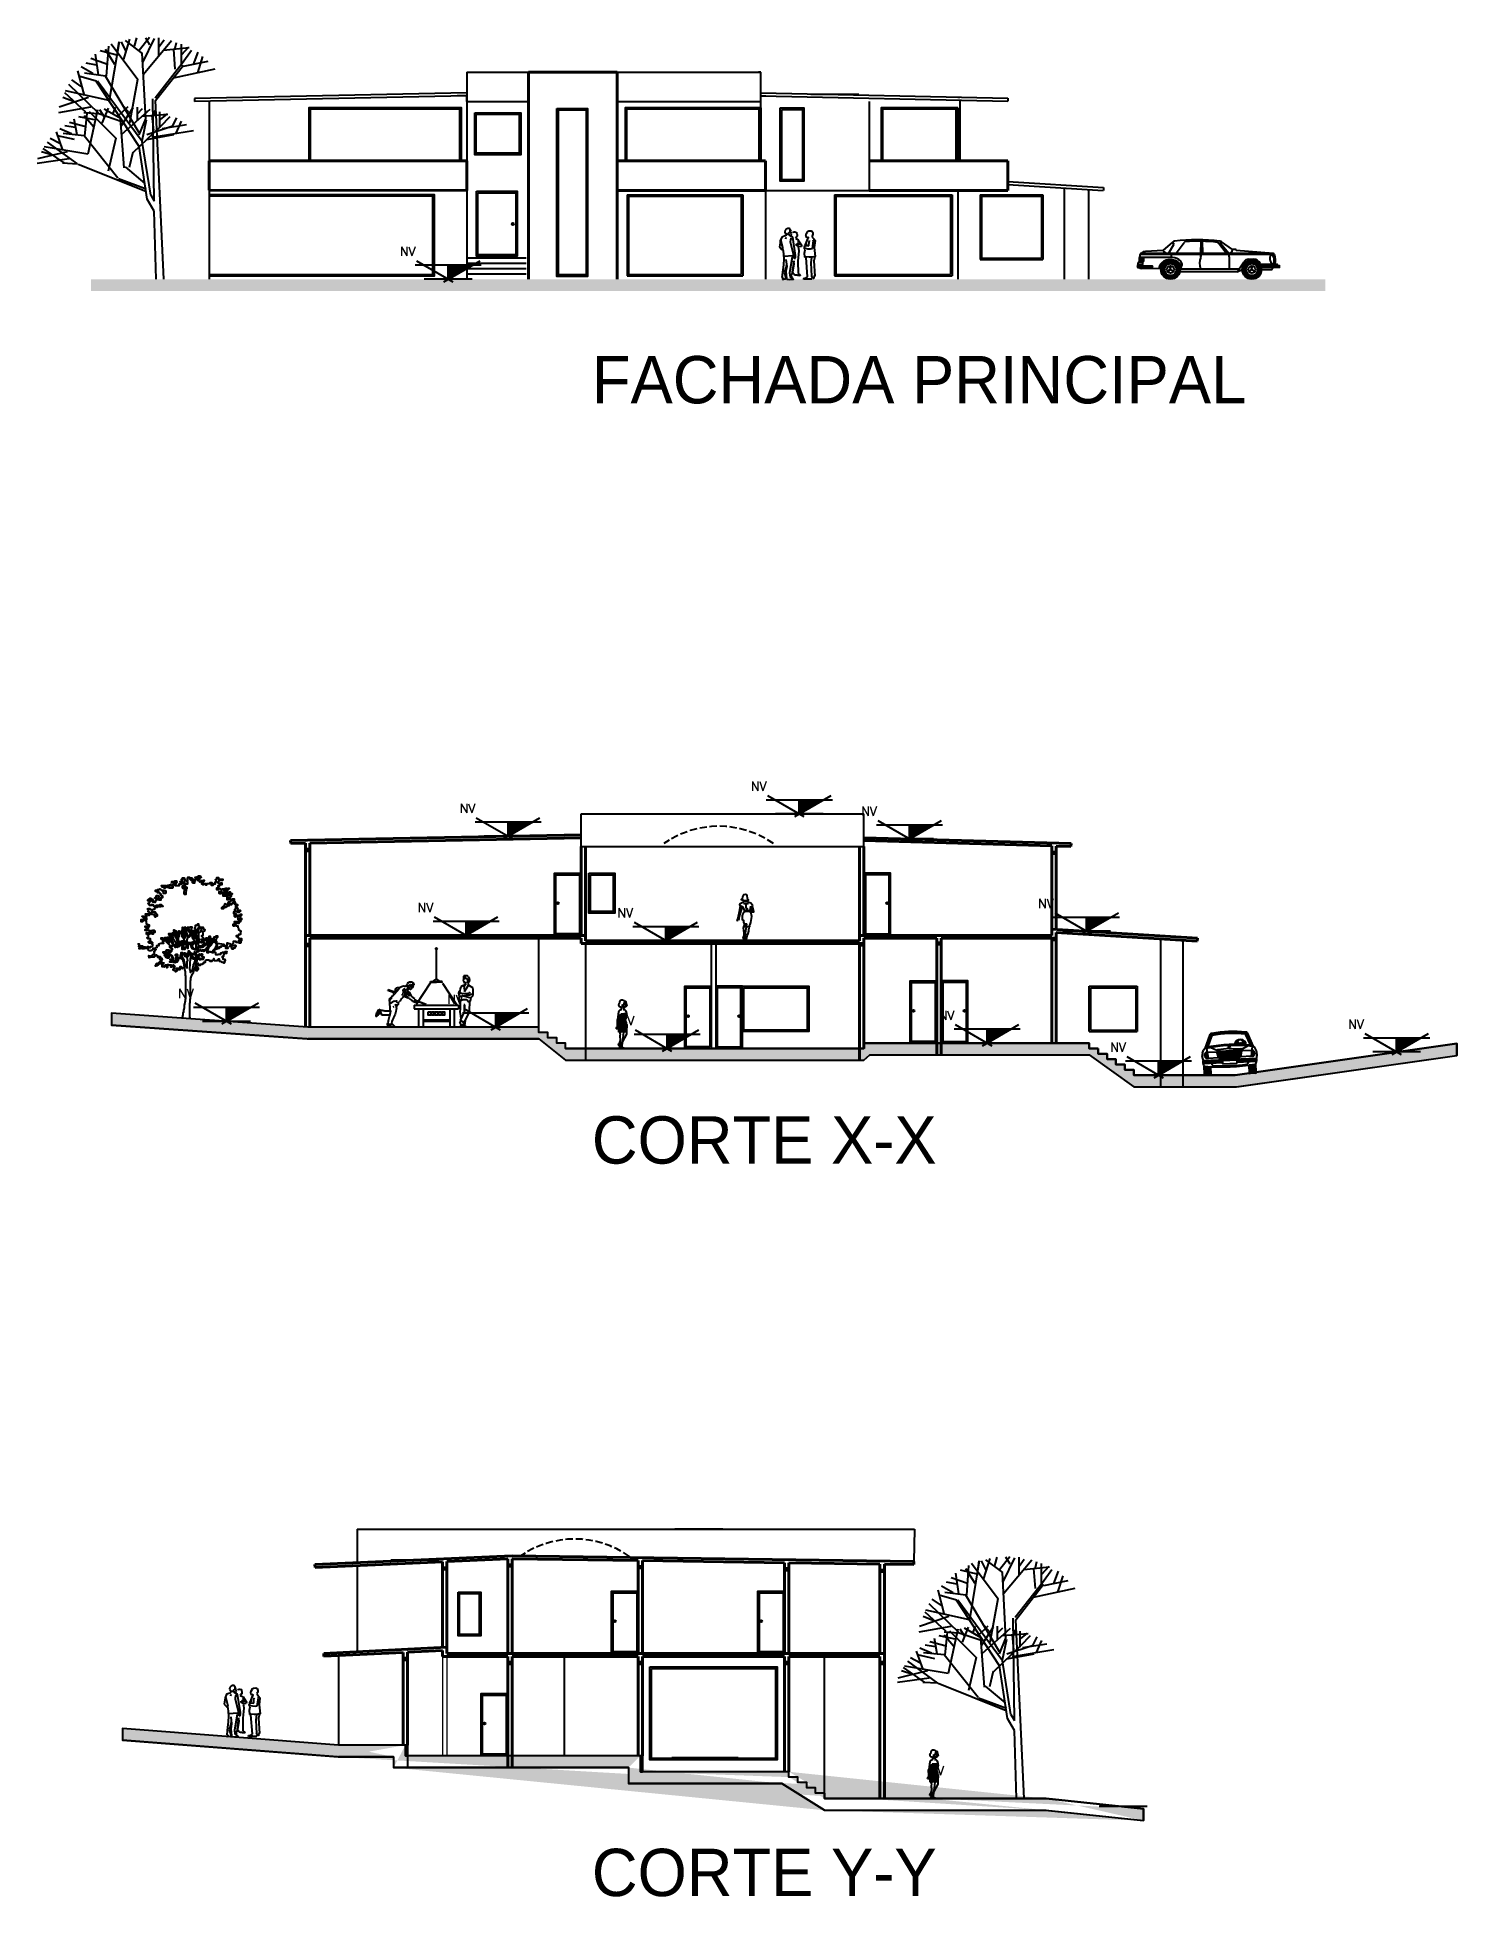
# Model space of a CAD drawing. Header units: millimetres. Extents: x 959 to 1071, y -109 to -6.
# Drawn here: x 1022.7 to 1070.7, y -108.6 to -45.7 of the extents above; entities that cross this region are included whole.
import ezdxf

# ---------------------------------------------------------------- set-up
doc = ezdxf.new("R2010")
doc.units = ezdxf.units.MM
doc.linetypes.add('ACAD_ISO02W100', pattern=[15, 12, -3])
doc.linetypes.add('ACAD_ISO10W100', pattern=[18, 12, -3, 0, -3])
doc.layers.add('ejes', color=4, linetype='ACAD_ISO10W100', lineweight=0)
doc.layers.add('muro', color=1, linetype='Continuous', lineweight=40)
for name, color, linetype in [('muebless', 90, 'Continuous'), ('prory1', 4, 'Continuous'), ('proy2', 6, 'Continuous'), ('punteado', 8, 'ACAD_ISO02W100')]:
    doc.layers.add(name, color=color, linetype=linetype)
doc.styles.add('X', font='simplex')

msp = doc.modelspace()

# ---------------------------------------------------------------- texts
at = {"color": 4, "style": 'X'}
for p in [(1034.999, -53.123), (1046.86, -71.192), (1037.022, -71.942), (1050.587, -72.036), (1035.6, -75.292), (1042.351, -75.472), (1056.565, -75.156), (1027.506, -78.198), (1036.602, -78.392), (1042.393, -79.112), (1053.207, -78.932), (1067.044, -79.233), (1059, -80.012), (1052.859, -104.452)]:
    msp.add_attdef('NV', p, 'N.P.T. +- 0.00', height=0.30828, dxfattribs=at)
at = {"layer": 'prory1', "char_height": 1.6, "attachment_point": 1}
for s, insert, width in [('FACHADA PRINCIPAL', (1041.489, -56.505), 32.3741), ('CORTE X-X', (1041.489, -82.191), 19.6513), ('CORTE Y-Y', (1041.489, -106.939), 19.6513)]:
    msp.add_mtext(s, dxfattribs=dict(at, insert=insert, width=width))

# ---------------------------------------------------------------- blocks, each defined once
blk = doc.blocks.new('LEA')
at = {"color": 0, "linetype": 'Continuous'}
for p, q in [((-0.955, 2.42), (-0.695, 3.276)), ((-0.153, 2.669), (-0.874, 3.221)), ((-0.494, 2.974), (-0.395, 3.334)), ((-0.294, 2.806), (0.147, 3.36)), ((-0.134, 2.281), (0.367, 3.305)), ((-0.113, 1.784), (1.088, 3.221)), ((0.166, 3.029), (-0.014, 3.334)), ((0.546, 2.585), (0.546, 3.334)), ((0.546, 2.945), (0.767, 3.25)), ((-1.655, 2.199), (-2.356, 2.448)), ((-2.035, 1.755), (-2.155, 2.641)), ((-1.195, 2.585), (-1.955, 2.78)), ((-1.335, 2.199), (-1.735, 2.835)), ((-1.695, 1.7), (-1.596, 2.974)), ((-1.155, 3.166), (-1.575, 0.649)), ((-0.355, 1.534), (-1.495, 3.056)), ((-1.214, 2.751), (-1.155, 3.166)), ((-0.855, 2.751), (-1.054, 3.166)), ((-0.016, -0.128), (-0.169, 2.674)), ((0.748, 2.806), (1.848, 2.919)), ((1.243, 1.996), (1.182, 2.844)), ((1.248, 2.89), (1.307, 3.14)), ((1.508, 2.144), (1.508, 3.056)), ((1.527, 2.614), (1.827, 2.945)), ((1.55, 2.25), (1.949, 2.802)), ((2.029, 2.199), (2.228, 2.724)), ((2.208, 1.839), (2.428, 2.53)), ((-2.636, 0.87), (-2.917, 1.921)), ((-2.136, 1.486), (-2.874, 1.698)), ((-2.276, 1.81), (-2.776, 2.089)), ((-1.736, 1.698), (-2.628, 1.826)), ((-2.115, 2.17), (-2.556, 2.254)), ((-0.292, -0.722), (-1.736, 1.698)), ((0.383, 0.764), (1.55, 2.25)), ((1.168, 1.618), (2.949, 2.005)), ((1.607, 2.115), (2.649, 2.336)), ((-2.577, 0.15), (-3.476, 0.98)), ((-1.575, 0.649), (-3.436, 1.064)), ((-2.016, 0.095), (-3.297, 1.34)), ((-2.776, 1.258), (-3.176, 1.534)), ((-0.692, -0.298), (-0.355, 1.57)), ((-2.375, 0.373), (-3.736, 0.124)), ((-2.455, 0.788), (-3.717, 0.373)), ((-3.077, 0.594), (-3.558, 0.788)), ((-2.013, 0.084), (-2.658, 0.128))]:
    blk.add_line(p, q, dxfattribs=at)
blk = doc.blocks.new('Arbfront')
at = {"linetype": 'ByBlock'}
for p, q in [((-0.579, 7.738), (-0.23, 8.176)), ((-1.955, 6.907), (-2.05, 7.607)), ((-1.291, 7.563), (-1.892, 7.717)), ((-1.402, 7.258), (-1.718, 7.761)), ((-1.686, 6.863), (-1.608, 7.87)), ((-1.26, 8.022), (-1.592, 6.033)), ((-0.627, 6.733), (-1.528, 7.935)), ((-1.306, 7.694), (-1.26, 8.022)), ((-1.022, 7.694), (-1.18, 8.022)), ((-1.102, 7.432), (-0.896, 8.11)), ((-0.468, 7.63), (-1.037, 8.066)), ((-0.737, 7.87), (-0.658, 8.155)), ((-0.359, 5.418), (-0.48, 7.633)), ((-0.453, 7.322), (-0.056, 8.132)), ((-0.436, 6.93), (0.514, 8.066)), ((-0.215, 7.914), (-0.358, 8.155)), ((0.085, 7.563), (0.085, 8.155)), ((0.085, 7.848), (0.26, 8.089)), ((0.245, 7.738), (1.115, 7.827)), ((0.636, 7.097), (0.588, 7.768)), ((0.64, 7.804), (0.687, 8.001)), ((0.846, 7.214), (0.846, 7.935)), ((0.861, 7.586), (1.098, 7.848)), ((0.879, 7.298), (1.194, 7.734)), ((1.257, 7.258), (1.415, 7.673)), ((-2.43, 6.207), (-2.652, 7.038)), ((-2.146, 6.951), (-2.541, 7.171)), ((-1.719, 6.862), (-2.424, 6.963)), ((-2.018, 7.235), (-2.367, 7.302)), ((-1.655, 7.258), (-2.209, 7.455)), ((-0.043, 6.123), (0.879, 7.298)), ((-0.026, 6.036), (0.913, 7.235)), ((0.577, 6.799), (1.985, 7.104)), ((0.924, 7.192), (1.747, 7.366)), ((1.399, 6.973), (1.573, 7.52)), ((-2.383, 5.638), (-3.094, 6.294)), ((-1.592, 6.033), (-3.063, 6.361)), ((-1.94, 5.595), (-2.953, 6.579)), ((-2.541, 6.514), (-2.857, 6.733)), ((-2.035, 6.694), (-2.618, 6.862)), ((-0.578, 4.479), (-2.035, 6.694)), ((-0.48, 4.647), (-1.987, 6.694)), ((-0.578, 4.949), (-1.719, 6.862)), ((-0.893, 5.284), (-0.627, 6.76)), ((-2.224, 5.814), (-3.3, 5.617)), ((-2.287, 6.143), (-3.285, 5.814)), ((-2.779, 5.989), (-3.159, 6.143)), ((-0.069, 2.633), (-0.117, 6.09)), ((0.252, 0.002), (-0.026, 6.036)), ((-1.938, 5.586), (-2.448, 5.621)), ((-1.161, 5.319), (-1.938, 5.586)), ((-0.578, 4.882), (-0.359, 5.418)), ((-0.48, 4.68), (-0.335, 5.385)), ((0.524, 5.155), (-0.324, 4.876)), ((-0.311, 2.701), (-0.578, 4.479)), ((-0.19, 2.835), (-0.48, 4.647)), ((0.578, 4.876), (-0.337, 4.708)), ((-2.646, 3.889), (-0.354, 2.976)), ((-1.057, 3.792), (-0.383, 3.228)), ((-0.79, 4.296), (-0.917, 3.772)), ((-1.282, 3.402), (-0.34, 3.053)), ((-0.069, 2.298), (-0.311, 2.701)), ((0, 0), (-0.069, 2.298))]:
    blk.add_line(p, q, dxfattribs=at)
blk.add_line((-0.19, 2.835), (-0.069, 2.633))
at = {"linetype": 'ByBlock', "xscale": 0.7905405405405403, "yscale": 0.5929054054054053, "zscale": 0.7905405405405406}
blk.add_blockref('LEA', (-1.071, 3.84), dxfattribs=at)
blk = doc.blocks.new('Eschum32')
at = {"color": 0, "linetype": 'ByBlock'}
for p, q in [((-0.517, 1.267), (-0.536, 1.124)), ((-0.508, 1.334), (-0.517, 1.267)), ((-0.458, 1.457), (-0.508, 1.334)), ((-0.407, 1.056), (-0.486, 1.368)), ((-0.34, 1.499), (-0.458, 1.457)), ((-0.348, 1.685), (-0.356, 1.627)), ((-0.356, 1.627), (-0.328, 1.568)), ((-0.308, 1.727), (-0.348, 1.685)), ((-0.304, 1.535), (-0.34, 1.499)), ((-0.318, 1.448), (-0.329, 1.389)), ((-0.328, 1.568), (-0.302, 1.552)), ((-0.258, 1.751), (-0.308, 1.727)), ((-0.288, 1.555), (-0.304, 1.535)), ((-0.302, 1.552), (-0.236, 1.569)), ((-0.182, 1.533), (-0.288, 1.555)), ((-0.202, 1.758), (-0.258, 1.751)), ((-0.236, 1.569), (-0.215, 1.6)), ((-0.215, 1.6), (-0.202, 1.621)), ((-0.181, 1.737), (-0.202, 1.758)), ((-0.202, 1.621), (-0.192, 1.602)), ((-0.192, 1.602), (-0.176, 1.624)), ((-0.182, 1.5), (-0.182, 1.533)), ((-0.089, 1.457), (-0.182, 1.5)), ((-0.17, 1.697), (-0.181, 1.737)), ((-0.178, 1.514), (-0.146, 1.523)), ((-0.176, 1.624), (-0.175, 1.659)), ((-0.175, 1.659), (-0.171, 1.688)), ((-0.167, 1.367), (-0.173, 1.298)), ((-0.173, 1.298), (-0.061, 0.85)), ((-0.147, 1.645), (-0.17, 1.697)), ((-0.138, 1.426), (-0.167, 1.367)), ((-0.155, 1.631), (-0.147, 1.645)), ((-0.145, 1.599), (-0.155, 1.631)), ((-0.146, 1.523), (-0.125, 1.562)), ((-0.125, 1.562), (-0.145, 1.599)), ((0.007, 0.838), (-0.089, 1.457)), ((-0.081, 1.613), (-0.058, 1.633)), ((-0.058, 1.633), (-0.016, 1.631)), ((-0.016, 1.631), (0.041, 1.615)), ((0.016, 1.446), (0.002, 1.421)), ((0.002, 1.421), (0.098, 1.366)), ((0.041, 1.456), (0.016, 1.446)), ((0.041, 1.615), (0.047, 1.58)), ((0.061, 1.488), (0.041, 1.456)), ((0.047, 1.58), (0.056, 1.536)), ((0.056, 1.536), (0.061, 1.488)), ((0.113, 1.314), (0.076, 1.269)), ((0.076, 1.269), (0.093, 1.242)), ((0.098, 1.366), (0.211, 1.196)), ((0.344, 1.506), (0.37, 1.548)), ((0.36, 1.499), (0.344, 1.506)), ((0.357, 1.233), (0.417, 1.393)), ((0.369, 1.481), (0.36, 1.499)), ((0.369, 1.568), (0.399, 1.614)), ((0.37, 1.548), (0.369, 1.568)), ((0.371, 1.465), (0.369, 1.481)), ((0.382, 1.453), (0.371, 1.465)), ((0.379, 1.441), (0.382, 1.453)), ((0.385, 1.432), (0.379, 1.441)), ((0.439, 1.451), (0.385, 1.432)), ((0.387, 1.634), (0.452, 1.669)), ((0.399, 1.614), (0.387, 1.634)), ((0.417, 1.393), (0.442, 1.425)), ((0.442, 1.425), (0.439, 1.451)), ((0.452, 1.669), (0.532, 1.671)), ((0.456, 1.163), (0.466, 1.298)), ((0.466, 1.298), (0.486, 1.34)), ((0.532, 1.671), (0.57, 1.65)), ((0.582, 1.518), (0.564, 1.486)), ((0.564, 1.486), (0.571, 1.457)), ((0.57, 1.65), (0.588, 1.615)), ((0.571, 1.457), (0.621, 1.398)), ((0.575, 1.069), (0.615, 1.329)), ((0.591, 1.556), (0.582, 1.518)), ((0.588, 1.615), (0.596, 1.586)), ((0.596, 1.586), (0.591, 1.556)), ((0.615, 1.329), (0.603, 1.361)), ((0.621, 1.398), (0.669, 1.342)), ((0.669, 1.342), (0.639, 1.105)), ((-0.536, 1.124), (-0.466, 1.045)), ((-0.466, 1.045), (-0.425, 1.009)), ((-0.434, 0.991), (-0.407, 1.056)), ((-0.425, 1.009), (-0.415, 1.002)), ((-0.415, 1.002), (-0.391, 0.726)), ((-0.065, 0.818), (-0.408, 0.799)), ((-0.391, 0.726), (-0.401, 0.515)), ((-0.279, 0.464), (-0.309, 0.7)), ((-0.159, 0.393), (-0.092, 0.788)), ((-0.056, 0.657), (-0.116, 0.188)), ((-0.092, 0.788), (-0.063, 0.846)), ((-0.063, 0.846), (-0.044, 0.843)), ((-0.035, 0.547), (-0.056, 0.657)), ((-0.044, 0.843), (-0.046, 0.768)), ((-0.046, 0.768), (-0.044, 0.729)), ((-0.044, 0.729), (-0.009, 0.739)), ((-0.009, 0.739), (0.009, 0.78)), ((0.009, 0.78), (0.007, 0.838)), ((0.028, 1.185), (0.037, 1.226)), ((0.074, 1.159), (0.028, 1.185)), ((0.037, 1.226), (0.164, 1.229)), ((0.128, 1.132), (0.074, 1.159)), ((0.119, 0.991), (0.085, 0.647)), ((0.085, 0.647), (0.091, 0.225)), ((0.1, 1.112), (0.108, 1.074)), ((0.108, 1.074), (0.119, 0.991)), ((0.203, 1.144), (0.128, 1.132)), ((0.164, 1.229), (0.182, 1.215)), ((0.211, 1.196), (0.203, 1.144)), ((0.308, 1.115), (0.324, 1.146)), ((0.312, 1.054), (0.308, 1.115)), ((0.314, 1.102), (0.31, 1.121)), ((0.31, 1.121), (0.331, 1.11)), ((0.319, 1.187), (0.311, 1.174)), ((0.311, 1.174), (0.311, 1.149)), ((0.311, 1.149), (0.314, 1.102)), ((0.336, 1.029), (0.312, 1.054)), ((0.313, 0.917), (0.336, 1.029)), ((0.322, 0.775), (0.313, 0.917)), ((0.338, 1.197), (0.319, 1.187)), ((0.36, 0.765), (0.322, 0.775)), ((0.324, 1.146), (0.346, 1.14)), ((0.359, 1.211), (0.338, 1.197)), ((0.339, 1.08), (0.417, 1.063)), ((0.346, 1.14), (0.357, 1.233)), ((0.354, 0.799), (0.469, 0.786)), ((0.398, 1.202), (0.359, 1.211)), ((0.414, 0.112), (0.36, 0.765)), ((0.381, 1.172), (0.456, 1.163)), ((0.417, 1.063), (0.513, 1.06)), ((0.469, 0.786), (0.565, 0.79)), ((0.513, 1.06), (0.575, 1.069)), ((0.537, 0.582), (0.562, 0.773)), ((0.565, 0.79), (0.688, 0.817)), ((0.654, 0.791), (0.62, 0.656)), ((0.62, 0.656), (0.655, 0.136)), ((0.639, 1.105), (0.675, 0.802)), ((0.675, 0.802), (0.654, 0.791)), ((-0.426, 0.352), (-0.454, 0.09)), ((-0.454, 0.09), (-0.417, 0.086)), ((-0.417, 0.086), (-0.43, 0.026)), ((-0.43, 0.026), (-0.344, 0.044)), ((-0.401, 0.515), (-0.426, 0.352)), ((-0.363, 0.258), (-0.314, 0.413)), ((-0.307, 0.085), (-0.363, 0.258)), ((-0.344, 0.044), (-0.309, 0.052)), ((-0.314, 0.413), (-0.291, 0.529)), ((-0.309, 0.279), (-0.298, 0.367)), ((-0.287, 0.07), (-0.309, 0.279)), ((-0.309, 0.052), (-0.29, 0.076)), ((-0.29, 0.076), (-0.307, 0.085)), ((-0.298, 0.367), (-0.279, 0.464)), ((-0.287, 0.018), (-0.287, 0.07)), ((-0.194, 0.014), (-0.287, 0.018)), ((-0.078, 0.021), (-0.194, 0.014)), ((-0.181, 0.245), (-0.159, 0.393)), ((-0.168, 0.107), (-0.181, 0.245)), ((-0.116, 0.188), (-0.171, 0.175)), ((-0.171, 0.175), (-0.171, 0.113)), ((-0.171, 0.113), (-0.138, 0.107)), ((-0.073, 0.044), (-0.168, 0.107)), ((-0.117, 0.134), (-0.152, 0.17)), ((-0.138, 0.107), (-0.117, 0.11)), ((-0.117, 0.11), (-0.117, 0.134)), ((-0.08, 0.268), (-0.035, 0.547)), ((-0.066, 0.207), (-0.08, 0.268)), ((-0.057, 0.038), (-0.078, 0.021)), ((-0.029, 0.205), (-0.066, 0.207)), ((-0.026, 0.174), (-0.029, 0.205)), ((0.016, 0.17), (-0.026, 0.174)), ((0.048, 0.171), (0.016, 0.17)), ((0.079, 0.154), (0.048, 0.171)), ((0.135, 0.15), (0.079, 0.154)), ((0.091, 0.225), (0.161, 0.169)), ((0.163, 0.153), (0.135, 0.15)), ((0.161, 0.169), (0.163, 0.153)), ((0.279, 0.062), (0.363, 0.079)), ((0.286, 0.034), (0.279, 0.062)), ((0.561, 0.034), (0.286, 0.034)), ((0.363, 0.079), (0.414, 0.112)), ((0.562, 0.138), (0.537, 0.582)), ((0.546, 0.113), (0.562, 0.138)), ((0.563, 0.111), (0.546, 0.113)), ((0.584, 0.06), (0.563, 0.111)), ((0.624, 0.059), (0.584, 0.06)), ((0.655, 0.136), (0.621, 0.123)), ((0.621, 0.123), (0.624, 0.059))]:
    blk.add_line(p, q, dxfattribs=at)
blk = doc.blocks.new('*X36')
at = {"color": 0}
for p, q in [((2.829, 1.381), (3.035, 1.392)), ((2.831, 1.283), (3.024, 1.294)), ((2.834, 1.43), (3.066, 1.443)), ((2.839, 1.332), (3.011, 1.342)), ((2.846, 1.479), (3.06, 1.491)), ((2.879, 0.915), (2.847, 1.481)), ((2.927, 0.917), (2.893, 1.522)), ((2.976, 0.92), (2.942, 1.527)), ((3.025, 0.923), (2.99, 1.532)), ((3.046, 1.408), (3.039, 1.536)), ((2.784, 1.085), (3.055, 1.1)), ((2.785, 1.134), (3.057, 1.149)), ((2.787, 1.036), (3.054, 1.052)), ((2.79, 1.183), (3.055, 1.198)), ((2.79, 0.988), (3.053, 1.003)), ((2.793, 0.939), (3.051, 0.954)), ((2.796, 1.232), (3.048, 1.247)), ((2.83, 0.912), (2.81, 1.256))]:
    blk.add_line(p, q, dxfattribs=at)
blk = doc.blocks.new('Eschum08')
at = {"color": 0, "linetype": 'ByBlock'}
for p, q in [((-0.105, 1.484), (-0.088, 1.523)), ((-0.081, 1.58), (-0.091, 1.514)), ((-0.028, 1.635), (-0.081, 1.58)), ((-0.02, 1.31), (-0.079, 1.282)), ((0.024, 1.386), (-0.074, 1.416)), ((0.026, 1.635), (-0.028, 1.635)), ((-0.007, 1.337), (-0.024, 1.403)), ((-0.022, 1.31), (-0.007, 1.337)), ((0.002, 1.451), (-0.012, 1.451)), ((0.056, 1.475), (0.002, 1.451)), ((0.031, 1.462), (0.022, 1.387)), ((0.085, 1.613), (0.027, 1.635)), ((0.03, 1.375), (0.093, 1.38)), ((0.095, 1.575), (0.057, 1.475)), ((0.062, 1.378), (0.075, 1.289)), ((0.118, 1.294), (0.071, 1.31)), ((0.074, 1.618), (0.124, 1.599)), ((0.091, 1.369), (0.094, 1.373)), ((0.094, 1.561), (0.125, 1.451)), ((0.104, 1.438), (0.124, 1.451)), ((0.107, 1.414), (0.104, 1.438)), ((0.165, 1.43), (0.104, 1.403)), ((0.124, 1.599), (0.167, 1.433)), ((0.125, 1.467), (0.125, 1.466)), ((0.14, 1.263), (0.158, 1.185)), ((-0.188, 0.672), (-0.171, 0.728)), ((-0.145, 0.672), (-0.188, 0.672)), ((-0.171, 0.728), (-0.143, 0.756)), ((-0.143, 0.756), (-0.15, 0.978)), ((-0.108, 1.244), (-0.149, 0.987)), ((-0.11, 0.736), (-0.145, 0.672)), ((-0.095, 0.882), (-0.11, 0.736)), ((-0.096, 0.553), (-0.108, 0.746)), ((-0.06, 0.926), (-0.095, 0.88)), ((-0.086, 0.955), (-0.094, 0.88)), ((-0.086, 0.956), (-0.067, 1.033)), ((-0.065, 1.039), (-0.035, 1.163)), ((-0.065, 1.04), (-0.05, 0.964)), ((0.159, 1.18), (-0.035, 1.162)), ((0.136, 1.023), (0.124, 0.995)), ((0.158, 0.887), (0.125, 0.952)), ((0.167, 1.069), (0.136, 1.023)), ((0.159, 1.181), (0.175, 1.109)), ((0.166, 0.819), (0.159, 0.568)), ((0.164, 0.836), (0.164, 0.865)), ((-0.108, 0.158), (-0.118, 0.105)), ((-0.118, 0.105), (-0.091, 0.12)), ((-0.088, 0.181), (-0.108, 0.158)), ((0.161, 0.568), (-0.096, 0.553)), ((-0.091, 0.12), (-0.083, 0.085)), ((-0.056, 0.277), (-0.086, 0.177)), ((-0.083, 0.085), (-0.068, 0.062)), ((-0.068, 0.038), (-0.048, 0.129)), ((-0.056, -0.002), (-0.068, 0.038)), ((-0.053, 0.497), (-0.065, 0.428)), ((-0.065, 0.428), (-0.047, 0.143)), ((-0.063, 0.556), (-0.054, 0.518)), ((-0.054, 0.035), (-0.056, -0.002)), ((-0.021, 0.006), (-0.054, 0.035)), ((0.076, 0.006), (-0.021, 0.006)), ((0.046, 0.458), (-0.003, 0.095)), ((0.001, 0.068), (0.015, 0.035)), ((0.015, 0.035), (0.074, 0.022)), ((0.157, 0.486), (0.017, 0.219)), ((0.058, 0.562), (0.046, 0.459)), ((0.074, 0.022), (0.076, 0.006)), ((0.159, 0.556), (0.157, 0.486))]:
    blk.add_line(p, q, dxfattribs=at)
for centre, start, end in [((-0.06, 1.464), 156.47538, 252.88302), ((-0.059, 1.236), 114.41636, 170.96875), ((0.056, 1.415), 322.49218, 0), ((0.092, 1.252), 12.66629, 57.63655), ((-0.1, 0.979), 170.96875, 181.664), ((-0.1, 0.956), 322.80243, 9.20214), ((0.169, 0.975), 156.21236, 206.99304), ((0.114, 0.864), 1.39582, 26.99304), ((0.116, 0.82), 358.42957, 22.1199), ((0.126, 1.097), 325.52683, 14.94967), ((-0.102, 0.506), 350.26021, 13.49502), ((-0.102, 0.507), 350.26021, 6.71465), ((-0.097, 0.139), 347.52389, 3.63459), ((0.047, 0.088), 172.45409, 203.65267), ((-0.004, 0.465), 352.45409, 353.43308)]:
    blk.add_arc(centre, 0.05, start, end, dxfattribs=at)
blk.add_blockref('*X36', (-2.891, -0.357), dxfattribs=at)
blk = doc.blocks.new('Arbfron2')
for points in [[(-0.861, 4.339), (-0.861, 4.353), (-0.85, 4.353), (-0.85, 4.364), (-0.836, 4.378), (-0.823, 4.378), (-0.823, 4.403), (-0.9, 4.403), (-0.914, 4.417), (-0.927, 4.417), (-0.927, 4.403), (-0.939, 4.403), (-0.939, 4.431), (-0.952, 4.431), (-0.952, 4.454, -0.414214), (-0.951, 4.455), (-0.798, 4.455), (-0.798, 4.442), (-0.784, 4.442), (-0.784, 4.413, 0.414214), (-0.774, 4.403), (-0.744, 4.403, 0.414214), (-0.734, 4.413), (-0.734, 4.455), (-0.745, 4.455), (-0.745, 4.469), (-0.72, 4.469), (-0.682, 4.48), (-0.657, 4.494), (-0.643, 4.494), (-0.657, 4.494), (-0.657, 4.442), (-0.682, 4.442), (-0.682, 4.431), (-0.696, 4.431), (-0.696, 4.392), (-0.707, 4.392), (-0.707, 4.378), (-0.576, 4.378, 0.414214), (-0.566, 4.388), (-0.566, 4.417), (-0.58, 4.417), (-0.58, 4.431), (-0.605, 4.431), (-0.605, 4.455), (-0.618, 4.455), (-0.58, 4.455), (-0.58, 4.48), (-0.552, 4.48), (-0.552, 4.494), (-0.541, 4.494), (-0.541, 4.547), (-0.605, 4.547), (-0.605, 4.596), (-0.552, 4.596), (-0.552, 4.585), (-0.527, 4.585), (-0.527, 4.596), (-0.502, 4.596), (-0.502, 4.61), (-0.45, 4.61), (-0.45, 4.585), (-0.439, 4.585), (-0.439, 4.572), (-0.425, 4.572), (-0.464, 4.572), (-0.464, 4.558), (-0.475, 4.558), (-0.475, 4.533), (-0.464, 4.533), (-0.464, 4.519), (-0.502, 4.519), (-0.502, 4.508), (-0.513, 4.508), (-0.513, 4.494), (-0.502, 4.494), (-0.502, 4.48), (-0.464, 4.48), (-0.464, 4.469), (-0.502, 4.469), (-0.502, 4.465, 0.414214), (-0.492, 4.455), (-0.358, 4.455, 0.414214), (-0.348, 4.465), (-0.348, 4.494), (-0.362, 4.494), (-0.362, 4.508), (-0.257, 4.508), (-0.257, 4.572), (-0.323, 4.572), (-0.323, 4.596), (-0.257, 4.596), (-0.257, 4.624), (-0.271, 4.624), (-0.271, 4.635), (-0.284, 4.635), (-0.284, 4.674), (-0.246, 4.674), (-0.246, 4.712), (-0.189, 4.712, -0.414214), (-0.179, 4.702), (-0.179, 4.674), (-0.193, 4.674), (-0.193, 4.663), (-0.155, 4.663), (-0.155, 4.649), (-0.141, 4.649), (-0.141, 4.624), (-0.179, 4.624), (-0.179, 4.61), (-0.193, 4.61), (-0.193, 4.572), (-0.207, 4.572), (-0.207, 4.585), (-0.207, 4.572), (-0.179, 4.572), (-0.179, 4.547), (-0.207, 4.547), (-0.207, 4.508), (-0.179, 4.508), (-0.179, 4.494), (-0.168, 4.48), (-0.207, 4.48)], [(-0.218, 4.431), (-0.257, 4.431), (-0.257, 4.378), (-0.246, 4.364), (-0.207, 4.364), (-0.207, 4.353), (-0.141, 4.353), (-0.179, 4.353), (-0.179, 4.339), (-0.193, 4.339), (-0.206, 4.185), (-0.192, 4.185), (-0.192, 4.16), (-0.129, 4.16), (-0.116, 4.353), (-0.091, 4.353), (-0.091, 4.392), (-0.102, 4.392), (-0.116, 4.403), (-0.179, 4.403), (-0.179, 4.417), (-0.246, 4.417), (-0.246, 4.442), (-0.218, 4.442), (-0.218, 4.455), (-0.155, 4.455), (-0.141, 4.469), (-0.141, 4.494), (-0.13, 4.508), (-0.073, 4.508, 0.414214), (-0.063, 4.518), (-0.063, 4.572), (-0.077, 4.572), (-0.077, 4.585), (-0.102, 4.585), (-0.102, 4.596), (-0.077, 4.596), (-0.077, 4.61), (-0.063, 4.61), (-0.063, 4.674), (-0.077, 4.674), (-0.077, 4.701), (-0.052, 4.701), (-0.052, 4.726), (-0.063, 4.726), (-0.063, 4.74), (-0.014, 4.74), (-0.014, 4.726), (0, 4.726), (0.014, 4.712), (0.063, 4.712), (0.063, 4.701), (0.039, 4.701), (0.039, 4.688), (0, 4.688), (0, 4.674), (0.025, 4.674), (0.039, 4.663), (0.039, 4.635), (0.102, 4.635), (0.102, 4.674), (0.141, 4.674), (0.141, 4.635), (0.116, 4.635), (0.102, 4.624), (0.091, 4.624), (0.091, 4.61), (0.102, 4.61), (0.102, 4.585), (0.077, 4.585), (0.077, 4.558), (0.102, 4.558), (0.102, 4.547), (0.168, 4.547), (0.168, 4.61), (0.193, 4.61), (0.193, 4.649), (0.179, 4.663), (0.179, 4.674), (0.246, 4.674), (0.246, 4.701), (0.232, 4.701), (0.232, 4.712), (0.218, 4.712), (0.207, 4.726), (0.179, 4.726), (0.179, 4.74), (0.218, 4.74), (0.232, 4.751), (0.284, 4.751), (0.284, 4.765), (0.295, 4.779), (0.348, 4.779), (0.362, 4.765), (0.362, 4.74), (0.386, 4.74), (0.386, 4.726), (0.362, 4.726), (0.362, 4.712), (0.295, 4.712), (0.295, 4.688), (0.323, 4.688), (0.323, 4.663), (0.284, 4.663), (0.284, 4.649), (0.271, 4.649), (0.271, 4.624), (0.295, 4.624), (0.295, 4.61), (0.323, 4.596), (0.323, 4.585), (0.348, 4.585), (0.362, 4.596), (0.373, 4.596), (0.386, 4.61), (0.386, 4.624), (0.439, 4.624), (0.439, 4.61), (0.464, 4.61), (0.464, 4.635), (0.489, 4.635), (0.489, 4.61), (0.478, 4.61), (0.478, 4.596), (0.464, 4.596), (0.439, 4.585), (0.439, 4.572)]]:
    blk.add_lwpolyline(points, format="xyb")
for points in [[(0.439, 4.585), (0.439, 4.558), (0.425, 4.547), (0.4, 4.547), (0.4, 4.508), (0.411, 4.508), (0.425, 4.494), (0.478, 4.494), (0.478, 4.519), (0.527, 4.519), (0.527, 4.48), (0.58, 4.48), (0.58, 4.519), (0.682, 4.519), (0.682, 4.558), (0.748, 4.558), (0.748, 4.519), (0.734, 4.519), (0.72, 4.508), (0.72, 4.469), (0.787, 4.469), (0.798, 4.48), (0.798, 4.508), (0.864, 4.508), (0.864, 4.558), (0.85, 4.558), (0.85, 4.572), (0.889, 4.572), (0.889, 4.635), (0.875, 4.635), (0.875, 4.649), (0.864, 4.649), (0.864, 4.663), (0.903, 4.663), (0.903, 4.674), (0.914, 4.674), (0.914, 4.726), (0.966, 4.726), (0.966, 4.674), (0.98, 4.674), (0.98, 4.663), (1.03, 4.663), (1.03, 4.674), (1.121, 4.674), (1.121, 4.635), (1.107, 4.635), (1.107, 4.624), (0.98, 4.624), (0.98, 4.596), (0.966, 4.596), (0.941, 4.585), (0.941, 4.547), (0.98, 4.547), (0.98, 4.519), (1.03, 4.519), (1.03, 4.533), (1.043, 4.533), (1.043, 4.547), (1.082, 4.547), (1.082, 4.48), (1.019, 4.48), (1.019, 4.455), (0.966, 4.455), (0.966, 4.442), (0.952, 4.442), (0.952, 4.431), (0.966, 4.431), (0.966, 4.417), (0.991, 4.417), (0.991, 4.431), (0.991, 4.417), (0.966, 4.417), (0.966, 4.364), (0.903, 4.364), (0.903, 4.326), (0.98, 4.326), (0.98, 4.353), (1.03, 4.353), (1.03, 4.339), (1.043, 4.339), (1.043, 4.326), (1.096, 4.326), (1.107, 4.339), (1.184, 4.339), (1.184, 4.353), (1.212, 4.353), (1.212, 4.364), (1.237, 4.364), (1.237, 4.339), (1.25, 4.339), (1.25, 4.326), (1.289, 4.326), (1.289, 4.339), (1.3, 4.339), (1.3, 4.364), (1.328, 4.364), (1.328, 4.339), (1.314, 4.339), (1.3, 4.326), (1.3, 4.315), (1.289, 4.315), (1.289, 4.301), (1.275, 4.301), (1.275, 4.287), (1.146, 4.287), (1.146, 4.276), (1.212, 4.223)], [(-1.391, 3.605), (-1.391, 3.619), (-1.402, 3.63), (-1.402, 3.657), (-1.43, 3.657), (-1.43, 3.668), (-1.416, 3.668), (-1.402, 3.682), (-1.353, 3.682), (-1.353, 3.657), (-1.325, 3.657), (-1.325, 3.643), (-1.223, 3.643), (-1.223, 3.657), (-1.184, 3.657), (-1.184, 3.707), (-1.159, 3.707), (-1.159, 3.721), (-1.093, 3.721), (-1.093, 3.735), (-1.082, 3.735), (-1.082, 3.746), (-0.977, 3.746), (-0.977, 3.759), (-0.914, 3.759), (-0.914, 3.746), (-0.914, 3.773), (-0.952, 3.773), (-0.952, 3.798), (-1.03, 3.798), (-1.03, 3.784), (-1.132, 3.784), (-1.146, 3.773), (-1.159, 3.773), (-1.159, 3.759), (-1.184, 3.759), (-1.184, 3.746), (-1.209, 3.746), (-1.209, 3.759), (-1.223, 3.759), (-1.223, 3.798), (-1.3, 3.798), (-1.3, 3.812), (-1.3, 3.784), (-1.364, 3.784), (-1.364, 3.823)], [(-1.364, 3.823), (-1.391, 3.823), (-1.391, 3.851), (-1.402, 3.851), (-1.402, 3.862), (-1.364, 3.862), (-1.364, 3.9), (-1.339, 3.9), (-1.339, 3.939), (-1.416, 3.939), (-1.416, 3.967), (-1.402, 3.967), (-1.402, 3.978), (-1.391, 3.978), (-1.391, 3.991), (-1.353, 3.991), (-1.353, 4.03), (-1.314, 4.03), (-1.314, 3.991), (-1.248, 3.991), (-1.248, 3.978), (-1.262, 3.978), (-1.262, 3.967), (-1.286, 3.967), (-1.286, 3.953), (-1.3, 3.953), (-1.3, 3.939), (-1.223, 3.939), (-1.223, 3.914), (-1.262, 3.914), (-1.262, 3.9), (-1.248, 3.9), (-1.198, 3.889), (-1.159, 3.889), (-1.159, 3.9), (-1.146, 3.914), (-1.146, 3.967), (-1.107, 3.967), (-1.107, 4.016), (-1.121, 4.016), (-1.121, 4.03), (-1.184, 4.03), (-1.184, 4.044), (-1.17, 4.044), (-1.17, 4.055), (-1.132, 4.055), (-1.132, 4.107), (-1.121, 4.107), (-1.121, 4.121), (-1.068, 4.121), (-1.068, 4.107), (-1.043, 4.107), (-1.043, 4.069), (-1.068, 4.069), (-1.068, 4.03), (-1.03, 4.03), (-1.03, 4.016), (-1.043, 4.005), (-1.054, 4.005), (-1.054, 3.991), (-1.068, 3.991), (-1.068, 3.978), (-1.043, 3.978), (-1.043, 3.967), (-0.966, 3.967), (-0.966, 4.03), (-0.977, 4.03), (-0.991, 4.044), (-0.977, 4.044), (-0.966, 4.055), (-0.914, 4.055), (-0.914, 4.094), (-0.927, 4.107), (-0.966, 4.107), (-0.966, 4.16), (-1.005, 4.16), (-1.005, 4.199), (-1.03, 4.199), (-1.03, 4.21), (-1.093, 4.21), (-1.093, 4.237), (-1.043, 4.237), (-1.043, 4.276), (-1.121, 4.276), (-1.121, 4.248), (-1.159, 4.248), (-1.159, 4.301), (-1.093, 4.301), (-1.093, 4.326), (-1.068, 4.326), (-1.016, 4.339), (-1.005, 4.339), (-0.991, 4.326), (-0.977, 4.315), (-0.966, 4.315), (-0.952, 4.301), (-0.889, 4.301), (-0.889, 4.276), (-0.9, 4.276), (-0.9, 4.262), (-0.927, 4.262), (-0.927, 4.248), (-0.914, 4.248), (-0.914, 4.237), (-0.889, 4.237), (-0.889, 4.223), (-0.9, 4.223), (-0.9, 4.199), (-0.812, 4.199), (-0.812, 4.21), (-0.798, 4.21), (-0.798, 4.262), (-0.823, 4.262), (-0.823, 4.276), (-0.836, 4.276), (-0.823, 4.276), (-0.823, 4.287), (-0.823, 4.276), (-0.861, 4.276), (-0.861, 4.315)], [(1.107, 4.276), (1.057, 4.276), (1.057, 4.237), (0.98, 4.237), (0.98, 4.199), (0.991, 4.199), (1.005, 4.185), (1.057, 4.185), (1.057, 4.199), (1.107, 4.199), (1.121, 4.21), (1.121, 4.223), (1.184, 4.223), (1.184, 4.21), (1.212, 4.21), (1.212, 4.223), (1.223, 4.223), (1.223, 4.237), (1.262, 4.237), (1.262, 4.16), (1.237, 4.16), (1.223, 4.171), (1.184, 4.171), (1.184, 4.16), (1.135, 4.16), (1.135, 4.146), (1.121, 4.146), (1.121, 4.107), (1.212, 4.107), (1.212, 4.121), (1.223, 4.121), (1.223, 4.094), (1.289, 4.094), (1.289, 4.132), (1.339, 4.132), (1.339, 4.21), (1.328, 4.21), (1.328, 4.237), (1.366, 4.237), (1.366, 4.223), (1.377, 4.223), (1.391, 4.21), (1.391, 4.171), (1.441, 4.171), (1.43, 4.171), (1.43, 4.16), (1.402, 4.16), (1.402, 4.083), (1.366, 4.083), (1.366, 4.03), (1.377, 4.03), (1.328, 4.03), (1.328, 4.044), (1.25, 4.044), (1.25, 3.978), (1.328, 3.978), (1.328, 4.016), (1.366, 4.016), (1.366, 3.978), (1.441, 3.978), (1.441, 4.005), (1.493, 4.005), (1.493, 3.953), (1.441, 3.953), (1.391, 3.939), (1.377, 3.939), (1.377, 3.9), (1.366, 3.9), (1.353, 3.889), (1.3, 3.889), (1.289, 3.875), (1.289, 3.823), (1.275, 3.823), (1.262, 3.812), (1.212, 3.812), (1.212, 3.823), (1.198, 3.823), (1.198, 3.837), (1.184, 3.837), (1.184, 3.823), (1.173, 3.823), (1.173, 3.812), (1.159, 3.784), (1.159, 3.759), (1.146, 3.759), (1.146, 3.746), (1.135, 3.746), (1.121, 3.735), (1.121, 3.721), (1.096, 3.721), (1.096, 3.707), (1.082, 3.707), (1.082, 3.696), (1.068, 3.696), (1.068, 3.682), (1.146, 3.682), (1.146, 3.707), (1.159, 3.707), (1.159, 3.721), (1.223, 3.721), (1.223, 3.746), (1.25, 3.746), (1.25, 3.759), (1.289, 3.759), (1.289, 3.784), (1.339, 3.784), (1.339, 3.837), (1.391, 3.837), (1.391, 3.812), (1.402, 3.812)], [(1.402, 3.812), (1.416, 3.812), (1.416, 3.851), (1.43, 3.851), (1.43, 3.862), (1.469, 3.862), (1.469, 3.889), (1.48, 3.9), (1.48, 3.914), (1.518, 3.914), (1.518, 3.875), (1.546, 3.875), (1.546, 3.851), (1.507, 3.851), (1.507, 3.823), (1.518, 3.812), (1.609, 3.812), (1.609, 3.773), (1.596, 3.773), (1.584, 3.759), (1.596, 3.759), (1.584, 3.759), (1.584, 3.773), (1.571, 3.759), (1.571, 3.746), (1.546, 3.746), (1.546, 3.707), (1.596, 3.707), (1.596, 3.696), (1.609, 3.696), (1.609, 3.682), (1.623, 3.682), (1.623, 3.668), (1.609, 3.668), (1.609, 3.619), (1.7, 3.619), (1.7, 3.605), (1.711, 3.605), (1.711, 3.591), (1.673, 3.591), (1.673, 3.552), (1.662, 3.552), (1.662, 3.541), (1.623, 3.541), (1.623, 3.566), (1.571, 3.566), (1.571, 3.58), (1.557, 3.58), (1.557, 3.591), (1.546, 3.591), (1.546, 3.643), (1.507, 3.643), (1.507, 3.619), (1.518, 3.591), (1.518, 3.58), (1.507, 3.58), (1.507, 3.566), (1.493, 3.566), (1.48, 3.552), (1.48, 3.514), (1.557, 3.514), (1.557, 3.503), (1.571, 3.489), (1.571, 3.464), (1.493, 3.464), (1.493, 3.425), (1.507, 3.411), (1.518, 3.398), (1.546, 3.398), (1.546, 3.411), (1.557, 3.411), (1.571, 3.425), (1.584, 3.425), (1.584, 3.411), (1.623, 3.411), (1.623, 3.436), (1.634, 3.436), (1.634, 3.45), (1.7, 3.45), (1.7, 3.475), (1.711, 3.475), (1.711, 3.489), (1.75, 3.489), (1.75, 3.45), (1.739, 3.45), (1.739, 3.436), (1.725, 3.436), (1.725, 3.425), (1.711, 3.425), (1.711, 3.411), (1.7, 3.411), (1.687, 3.398), (1.609, 3.398), (1.609, 3.359), (1.623, 3.348), (1.623, 3.309), (1.687, 3.309), (1.687, 3.32), (1.7, 3.334), (1.7, 3.348), (1.75, 3.348), (1.75, 3.295), (1.711, 3.295), (1.711, 3.232), (1.662, 3.232), (1.662, 3.243), (1.623, 3.243), (1.623, 3.218), (1.634, 3.204), (1.648, 3.193), (1.623, 3.193), (1.623, 3.179), (1.662, 3.179), (1.584, 3.179), (1.584, 3.168), (1.571, 3.168), (1.571, 3.154), (1.546, 3.154), (1.546, 3.179), (1.571, 3.179), (1.571, 3.193), (1.584, 3.193), (1.584, 3.232), (1.493, 3.232), (1.493, 3.218), (1.507, 3.193), (1.507, 3.168)], [(-1.248, 2.511), (-1.248, 2.522), (-1.262, 2.522), (-1.262, 2.536), (-1.286, 2.536), (-1.286, 2.55), (-1.325, 2.55), (-1.325, 2.522), (-1.339, 2.522), (-1.339, 2.511), (-1.377, 2.511), (-1.377, 2.536), (-1.391, 2.536), (-1.391, 2.561), (-1.364, 2.561), (-1.364, 2.588), (-1.339, 2.588), (-1.339, 2.599), (-1.325, 2.599), (-1.325, 2.652), (-1.416, 2.652), (-1.416, 2.666), (-1.43, 2.666), (-1.43, 2.677), (-1.441, 2.677), (-1.441, 2.704), (-1.391, 2.704), (-1.391, 2.782), (-1.402, 2.782), (-1.402, 2.793), (-1.43, 2.793), (-1.43, 2.806), (-1.455, 2.806), (-1.469, 2.82), (-1.469, 2.87), (-1.391, 2.87), (-1.391, 2.859), (-1.377, 2.845), (-1.377, 2.82), (-1.339, 2.82), (-1.339, 2.831), (-1.325, 2.831), (-1.325, 2.845), (-1.286, 2.845), (-1.286, 2.82), (-1.223, 2.82), (-1.223, 2.884), (-1.17, 2.884), (-1.17, 2.909), (-1.184, 2.909), (-1.184, 2.922), (-1.198, 2.922), (-1.198, 2.936), (-1.262, 2.936), (-1.262, 2.922), (-1.325, 2.922), (-1.325, 2.909), (-1.339, 2.909), (-1.339, 2.884), (-1.3, 2.884), (-1.3, 2.87), (-1.286, 2.87), (-1.339, 2.87), (-1.339, 2.884), (-1.353, 2.884), (-1.353, 2.922), (-1.364, 2.922), (-1.364, 2.936), (-1.391, 2.936), (-1.402, 2.947), (-1.455, 2.947), (-1.455, 2.936), (-1.507, 2.936), (-1.507, 2.975), (-1.469, 2.975), (-1.469, 3.025), (-1.48, 3.025), (-1.48, 3.038), (-1.493, 3.052), (-1.507, 3.052), (-1.507, 3.077), (-1.441, 3.077), (-1.441, 3.025), (-1.43, 3.025), (-1.43, 3.014), (-1.391, 3.014), (-1.391, 3.063), (-1.377, 3.063), (-1.377, 3.077), (-1.364, 3.077), (-1.364, 3.116), (-1.391, 3.116), (-1.391, 3.13), (-1.402, 3.13), (-1.416, 3.141), (-1.441, 3.141), (-1.441, 3.154), (-1.469, 3.154), (-1.469, 3.243), (-1.48, 3.243), (-1.48, 3.257), (-1.493, 3.257), (-1.507, 3.27), (-1.518, 3.27), (-1.507, 3.27), (-1.507, 3.282), (-1.571, 3.282), (-1.571, 3.27), (-1.584, 3.27), (-1.584, 3.243), (-1.596, 3.243), (-1.596, 3.232), (-1.648, 3.232), (-1.648, 3.309), (-1.609, 3.309), (-1.596, 3.295), (-1.571, 3.295), (-1.571, 3.32), (-1.532, 3.32), (-1.532, 3.309), (-1.469, 3.309), (-1.469, 3.32), (-1.43, 3.32)], [(-1.441, 3.334), (-1.455, 3.334), (-1.455, 3.348), (-1.469, 3.348), (-1.469, 3.359), (-1.493, 3.359), (-1.493, 3.373), (-1.571, 3.373), (-1.571, 3.411), (-1.609, 3.411), (-1.609, 3.425), (-1.507, 3.425), (-1.507, 3.411), (-1.48, 3.411), (-1.48, 3.398), (-1.469, 3.411), (-1.455, 3.411), (-1.455, 3.475), (-1.493, 3.475), (-1.493, 3.503), (-1.402, 3.503), (-1.402, 3.464), (-1.391, 3.464), (-1.391, 3.45), (-1.364, 3.45), (-1.364, 3.464), (-1.353, 3.464), (-1.353, 3.475), (-1.339, 3.475), (-1.339, 3.503), (-1.3, 3.503), (-1.3, 3.489), (-1.198, 3.489), (-1.198, 3.475), (-1.209, 3.475), (-1.209, 3.436), (-1.184, 3.436), (-1.184, 3.398), (-1.146, 3.398), (-1.146, 3.436), (-1.093, 3.436), (-1.093, 3.464), (-1.107, 3.464), (-1.107, 3.475), (-1.121, 3.475), (-1.121, 3.514), (-1.146, 3.514), (-1.146, 3.527), (-1.159, 3.527), (-1.159, 3.552), (-1.248, 3.552), (-1.248, 3.566), (-1.3, 3.566), (-1.3, 3.527), (-1.364, 3.527), (-1.364, 3.552), (-1.377, 3.552), (-1.377, 3.566), (-1.402, 3.566), (-1.402, 3.605), (-1.391, 3.605)], [(0.295, 3.154), (0.257, 3.154), (0.257, 3.141), (0.246, 3.141), (0.246, 3.102), (0.179, 3.102), (0.179, 3.038), (0.168, 3.038), (0.168, 3.025), (0.155, 3.025), (0.155, 3), (0.168, 3), (0.179, 2.986), (0.193, 2.986), (0.193, 2.961), (0.207, 2.961), (0.207, 2.922), (0.052, 2.922), (0.052, 3.014), (0.063, 3.025), (0.077, 3.025), (0.077, 3.052), (0, 3.052), (-0.014, 3.038), (-0.014, 3.025), (-0.052, 3.025), (-0.052, 3.052), (-0.063, 3.052), (-0.063, 3.014), (-0.13, 3.014), (-0.13, 3.025), (-0.13, 3.014), (-0.13, 3.038), (-0.155, 3.038), (-0.155, 3.052), (-0.168, 3.052), (-0.168, 3.025), (-0.246, 3.025), (-0.246, 3.038), (-0.257, 3.038), (-0.257, 2.986), (-0.246, 2.986), (-0.246, 2.975), (-0.207, 2.975), (-0.207, 2.961), (-0.193, 2.961), (-0.193, 2.936), (-0.284, 2.936), (-0.284, 2.884), (-0.271, 2.87), (-0.257, 2.87), (-0.257, 2.845), (-0.334, 2.845), (-0.334, 2.898), (-0.348, 2.898), (-0.348, 2.909), (-0.386, 2.909), (-0.386, 2.87), (-0.425, 2.87), (-0.439, 2.884), (-0.45, 2.898), (-0.45, 2.909), (-0.475, 2.909), (-0.475, 2.922), (-0.489, 2.922), (-0.489, 2.884), (-0.489, 2.909), (-0.502, 2.922), (-0.502, 2.936), (-0.513, 2.936), (-0.513, 2.947), (-0.552, 2.947), (-0.552, 2.909), (-0.541, 2.909), (-0.527, 2.898), (-0.513, 2.884), (-0.502, 2.87), (-0.489, 2.87), (-0.489, 2.845), (-0.475, 2.845), (-0.475, 2.768), (-0.513, 2.768), (-0.513, 2.782), (-0.527, 2.782), (-0.527, 2.831), (-0.566, 2.831), (-0.566, 2.845), (-0.591, 2.845), (-0.591, 2.82), (-0.72, 2.82), (-0.707, 2.793), (-0.696, 2.768), (-0.682, 2.768), (-0.682, 2.743), (-0.668, 2.729), (-0.668, 2.715), (-0.682, 2.704), (-0.773, 2.704), (-0.773, 2.652), (-0.759, 2.652), (-0.745, 2.638), (-0.784, 2.638), (-0.798, 2.652), (-0.812, 2.652), (-0.812, 2.69), (-0.85, 2.69), (-0.85, 2.666), (-0.914, 2.666), (-0.914, 2.677), (-0.977, 2.677), (-0.977, 2.652), (-0.966, 2.652), (-0.952, 2.638), (-0.939, 2.627), (-0.927, 2.627), (-0.927, 2.613), (-0.914, 2.599), (-0.85, 2.574), (-0.85, 2.561)], [(0.914, 2.497), (0.875, 2.497), (0.875, 2.536), (0.914, 2.536), (0.914, 2.561), (0.903, 2.561), (0.903, 2.574), (0.889, 2.574), (0.889, 2.599), (0.875, 2.599), (0.864, 2.613), (0.85, 2.627), (0.864, 2.627), (0.875, 2.638), (0.903, 2.638), (0.903, 2.666), (0.914, 2.677), (0.914, 2.69), (0.927, 2.69), (0.927, 2.715), (0.941, 2.715), (0.941, 2.743), (0.875, 2.743), (0.875, 2.715), (0.812, 2.715), (0.812, 2.666), (0.787, 2.666), (0.787, 2.638), (0.798, 2.627), (0.812, 2.627), (0.812, 2.599), (0.825, 2.599), (0.825, 2.588), (0.812, 2.588), (0.812, 2.574), (0.734, 2.574), (0.734, 2.627), (0.759, 2.627), (0.759, 2.652), (0.709, 2.652), (0.709, 2.677), (0.696, 2.677), (0.696, 2.729), (0.643, 2.729), (0.643, 2.69), (0.657, 2.69), (0.657, 2.677), (0.671, 2.677), (0.671, 2.652), (0.657, 2.652), (0.657, 2.588), (0.632, 2.588), (0.593, 2.574), (0.566, 2.574), (0.566, 2.627), (0.605, 2.627), (0.605, 2.652), (0.593, 2.652), (0.593, 2.677), (0.541, 2.677), (0.541, 2.627), (0.502, 2.627), (0.502, 2.599), (0.439, 2.599), (0.439, 2.613), (0.425, 2.613), (0.425, 2.627), (0.425, 2.588), (0.439, 2.574), (0.439, 2.561), (0.464, 2.561), (0.464, 2.55), (0.478, 2.55), (0.478, 2.522), (0.386, 2.522), (0.386, 2.574), (0.425, 2.574), (0.425, 2.588), (0.411, 2.599), (0.4, 2.613), (0.4, 2.627), (0.386, 2.627), (0.386, 2.638), (0.4, 2.638), (0.45, 2.652), (0.478, 2.652), (0.478, 2.677), (0.464, 2.677), (0.45, 2.69), (0.45, 2.704), (0.439, 2.704), (0.439, 2.715), (0.425, 2.715), (0.425, 2.729), (0.411, 2.729), (0.411, 2.768), (0.439, 2.768), (0.439, 2.782), (0.45, 2.782), (0.45, 2.845), (0.439, 2.859), (0.439, 2.909), (0.489, 2.909), (0.489, 2.922), (0.502, 2.922), (0.502, 2.947), (0.516, 2.961), (0.502, 2.975), (0.489, 2.975), (0.489, 2.986), (0.464, 2.986), (0.464, 3.038), (0.348, 3.038), (0.348, 3.025), (0.362, 3.014), (0.348, 3.014), (0.334, 3), (0.257, 3), (0.271, 3), (0.271, 3.014), (0.295, 3.025), (0.309, 3.025), (0.309, 3.038), (0.334, 3.038), (0.334, 3.063), (0.323, 3.077), (0.309, 3.077), (0.309, 3.154), (0.295, 3.154)], [(1.507, 3.168), (1.493, 3.154), (1.48, 3.154), (1.48, 3.141), (1.455, 3.141), (1.455, 3.102), (1.469, 3.102), (1.469, 3.091), (1.507, 3.091), (1.507, 3.116), (1.557, 3.116), (1.557, 3.091), (1.623, 3.091), (1.623, 3.038), (1.634, 3.038), (1.634, 3.025), (1.648, 3.014), (1.648, 2.961), (1.662, 2.961), (1.673, 2.947), (1.687, 2.947), (1.687, 2.922), (1.725, 2.922), (1.725, 2.898), (1.711, 2.884), (1.711, 2.806), (1.648, 2.806), (1.648, 2.754), (1.571, 2.754), (1.571, 2.743), (1.584, 2.729), (1.596, 2.729), (1.596, 2.715), (1.623, 2.715), (1.634, 2.704), (1.648, 2.704), (1.648, 2.677), (1.662, 2.677), (1.662, 2.652), (1.711, 2.652), (1.711, 2.666), (1.75, 2.666), (1.75, 2.588), (1.7, 2.588), (1.7, 2.599), (1.648, 2.599), (1.648, 2.561), (1.711, 2.561), (1.711, 2.55), (1.725, 2.55), (1.725, 2.522), (1.711, 2.522), (1.711, 2.511), (1.662, 2.511), (1.662, 2.536), (1.571, 2.536), (1.571, 2.561), (1.469, 2.561), (1.469, 2.497), (1.455, 2.497), (1.455, 2.483), (1.441, 2.483), (1.441, 2.434), (1.507, 2.434), (1.507, 2.445), (1.546, 2.445), (1.546, 2.434), (1.557, 2.434), (1.557, 2.395), (1.546, 2.395), (1.546, 2.381), (1.532, 2.381), (1.532, 2.356), (1.518, 2.356), (1.518, 2.342), (1.469, 2.342), (1.469, 2.304), (1.43, 2.304), (1.43, 2.318), (1.416, 2.318), (1.416, 2.381), (1.391, 2.381), (1.391, 2.395), (1.339, 2.395), (1.339, 2.406), (1.353, 2.406), (1.353, 2.42), (1.391, 2.42), (1.391, 2.472), (1.377, 2.472), (1.366, 2.483), (1.3, 2.483), (1.3, 2.511), (1.25, 2.511), (1.25, 2.445), (1.262, 2.434), (1.212, 2.434), (1.212, 2.406), (1.223, 2.395), (1.275, 2.356), (1.289, 2.356), (1.289, 2.329), (1.212, 2.329), (1.212, 2.395), (1.198, 2.395), (1.198, 2.406), (1.135, 2.406), (1.135, 2.445), (1.146, 2.445), (1.159, 2.458), (0.927, 2.497), (0.903, 2.497)], [(-0.85, 2.561), (-0.927, 2.561), (-0.927, 2.536), (-0.914, 2.511), (-0.889, 2.511), (-0.889, 2.497), (-0.977, 2.497), (-1.016, 2.483), (-1.03, 2.472), (-1.054, 2.472), (-1.054, 2.434), (-1.043, 2.434), (-1.043, 2.42), (-1.121, 2.42), (-1.121, 2.381), (-1.107, 2.367), (-1.107, 2.356), (-1.132, 2.356), (-1.17, 2.342), (-1.223, 2.329), (-1.248, 2.329), (-1.248, 2.29), (-1.262, 2.279), (-1.275, 2.279), (-1.286, 2.265), (-1.314, 2.265), (-1.314, 2.251), (-1.364, 2.251), (-1.377, 2.265), (-1.391, 2.265), (-1.391, 2.279), (-1.402, 2.29), (-1.402, 2.304), (-1.416, 2.318), (-1.416, 2.329), (-1.546, 2.329), (-1.546, 2.318), (-1.609, 2.318), (-1.609, 2.329), (-1.673, 2.329), (-1.673, 2.318), (-1.711, 2.318), (-1.711, 2.342), (-1.7, 2.342), (-1.7, 2.381), (-1.725, 2.381), (-1.725, 2.406), (-1.711, 2.406), (-1.711, 2.445), (-1.725, 2.445), (-1.725, 2.458), (-1.739, 2.458), (-1.739, 2.472), (-1.75, 2.483), (-1.711, 2.483), (-1.711, 2.42), (-1.596, 2.42), (-1.596, 2.406), (-1.609, 2.406), (-1.609, 2.395), (-1.7, 2.395), (-1.7, 2.356), (-1.673, 2.356), (-1.673, 2.342), (-1.571, 2.342), (-1.571, 2.356), (-1.557, 2.356), (-1.557, 2.367), (-1.546, 2.381), (-1.507, 2.381), (-1.507, 2.356), (-1.455, 2.356), (-1.455, 2.367), (-1.441, 2.381), (-1.43, 2.381), (-1.43, 2.395), (-1.391, 2.395), (-1.391, 2.356), (-1.325, 2.356), (-1.325, 2.395), (-1.275, 2.395), (-1.275, 2.406), (-1.262, 2.406), (-1.262, 2.42), (-1.248, 2.42), (-1.248, 2.458), (-1.275, 2.458), (-1.275, 2.472), (-1.286, 2.472), (-1.286, 2.483), (-1.262, 2.483), (-1.262, 2.497), (-1.248, 2.497)], [(-0.57, 2.009), (-0.586, 2.009), (-0.586, 2.009), (-0.586, 2.026), (-0.586, 2.026), (-0.603, 2.026), (-0.603, 2.026), (-0.603, 2.042), (-0.603, 2.042), (-0.603, 2.059), (-0.603, 2.059), (-0.603, 2.078), (-0.603, 2.078), (-0.603, 2.095), (-0.603, 2.095), (-0.619, 2.095), (-0.619, 2.095), (-0.639, 2.095), (-0.639, 2.095), (-0.655, 2.095), (-0.655, 2.095), (-0.672, 2.095), (-0.672, 2.095), (-0.688, 2.095), (-0.688, 2.095), (-0.708, 2.095), (-0.708, 2.095), (-0.708, 2.078), (-0.708, 2.078), (-0.708, 2.059), (-0.708, 2.059), (-0.708, 2.042), (-0.708, 2.042), (-0.724, 2.042), (-0.724, 2.042), (-0.741, 2.042), (-0.741, 2.042), (-0.757, 2.042), (-0.757, 2.042), (-0.757, 2.026), (-0.757, 2.026), (-0.777, 2.026), (-0.777, 2.026), (-0.793, 2.026), (-0.793, 2.026), (-0.81, 2.026), (-0.81, 2.026), (-0.81, 2.042), (-0.81, 2.042), (-0.81, 2.059), (-0.81, 2.059), (-0.793, 2.059), (-0.793, 2.059), (-0.793, 2.078), (-0.793, 2.078), (-0.777, 2.078), (-0.777, 2.078), (-0.777, 2.095), (-0.777, 2.095), (-0.777, 2.111), (-0.777, 2.111), (-0.777, 2.128), (-0.777, 2.128), (-0.793, 2.128), (-0.793, 2.128), (-0.81, 2.128), (-0.81, 2.128), (-0.81, 2.147), (-0.81, 2.147), (-0.826, 2.147), (-0.826, 2.147), (-0.846, 2.147), (-0.846, 2.147), (-0.862, 2.147), (-0.862, 2.147), (-0.862, 2.164), (-0.862, 2.164), (-0.879, 2.164), (-0.879, 2.164), (-0.879, 2.18), (-0.895, 2.18), (-0.895, 2.197), (-0.895, 2.197), (-0.895, 2.216), (-0.895, 2.216), (-0.879, 2.216), (-0.879, 2.216), (-0.862, 2.216), (-0.862, 2.216), (-0.846, 2.216), (-0.846, 2.216), (-0.826, 2.216), (-0.826, 2.216), (-0.81, 2.216), (-0.81, 2.216), (-0.81, 2.233), (-0.81, 2.233), (-0.81, 2.249), (-0.81, 2.249), (-0.793, 2.249), (-0.793, 2.249), (-0.793, 2.266), (-0.793, 2.266), (-0.793, 2.285), (-0.793, 2.285), (-0.777, 2.285), (-0.777, 2.285), (-0.757, 2.285), (-0.757, 2.285), (-0.741, 2.285), (-0.741, 2.285), (-0.724, 2.285), (-0.724, 2.285), (-0.708, 2.285), (-0.708, 2.285), (-0.708, 2.266), (-0.708, 2.266), (-0.708, 2.249), (-0.708, 2.249), (-0.708, 2.233), (-0.708, 2.233), (-0.688, 2.233), (-0.688, 2.233), (-0.672, 2.233), (-0.672, 2.233), (-0.655, 2.233), (-0.655, 2.233), (-0.655, 2.249), (-0.655, 2.249), (-0.639, 2.249), (-0.639, 2.249), (-0.619, 2.249), (-0.619, 2.285), (-0.619, 2.285), (-0.619, 2.302), (-0.619, 2.302), (-0.619, 2.319), (-0.619, 2.319), (-0.619, 2.335), (-0.619, 2.335), (-0.639, 2.335), (-0.639, 2.335), (-0.639, 2.354), (-0.655, 2.354), (-0.655, 2.371), (-0.655, 2.371), (-0.655, 2.388), (-0.672, 2.388), (-0.672, 2.404), (-0.672, 2.404), (-0.655, 2.404), (-0.655, 2.404), (-0.639, 2.404), (-0.639, 2.404), (-0.619, 2.404), (-0.619, 2.404), (-0.603, 2.404), (-0.603, 2.404), (-0.603, 2.423), (-0.603, 2.423), (-0.586, 2.423), (-0.586, 2.423), (-0.586, 2.44), (-0.57, 2.44), (-0.57, 2.457), (-0.57, 2.457), (-0.55, 2.457), (-0.55, 2.457), (-0.534, 2.457), (-0.534, 2.457), (-0.517, 2.457), (-0.517, 2.457), (-0.501, 2.457), (-0.501, 2.457), (-0.501, 2.44), (-0.501, 2.44), (-0.501, 2.423), (-0.501, 2.423), (-0.501, 2.404), (-0.501, 2.404), (-0.501, 2.388), (-0.501, 2.388), (-0.481, 2.388), (-0.481, 2.388), (-0.465, 2.388), (-0.465, 2.388), (-0.448, 2.388), (-0.448, 2.388), (-0.432, 2.388), (-0.432, 2.388), (-0.412, 2.388), (-0.412, 2.388), (-0.412, 2.404), (-0.412, 2.404), (-0.412, 2.423), (-0.412, 2.423), (-0.396, 2.423), (-0.396, 2.423), (-0.379, 2.423), (-0.379, 2.423), (-0.379, 2.44), (-0.379, 2.44), (-0.363, 2.44), (-0.363, 2.44), (-0.363, 2.457), (-0.363, 2.457), (-0.343, 2.457), (-0.343, 2.457), (-0.343, 2.473), (-0.31, 2.473), (-0.31, 2.473), (-0.294, 2.473), (-0.294, 2.473), (-0.274, 2.473), (-0.274, 2.473), (-0.274, 2.493), (-0.274, 2.493), (-0.274, 2.509), (-0.274, 2.509), (-0.274, 2.526), (-0.274, 2.526), (-0.274, 2.542), (-0.274, 2.542), (-0.294, 2.542), (-0.294, 2.542), (-0.294, 2.562), (-0.294, 2.562), (-0.294, 2.578), (-0.294, 2.578), (-0.274, 2.578), (-0.274, 2.578), (-0.258, 2.578), (-0.258, 2.578), (-0.241, 2.578), (-0.241, 2.578), (-0.241, 2.562), (-0.241, 2.562), (-0.241, 2.542), (-0.241, 2.542), (-0.225, 2.542), (-0.225, 2.542), (-0.225, 2.526), (-0.225, 2.526), (-0.205, 2.526), (-0.205, 2.493), (-0.205, 2.493), (-0.189, 2.493), (-0.189, 2.493), (-0.189, 2.473), (-0.189, 2.473), (-0.189, 2.457), (-0.189, 2.457), (-0.225, 2.457), (-0.225, 2.44), (-0.258, 2.44), (-0.258, 2.404), (-0.258, 2.404), (-0.258, 2.423), (-0.258, 2.423)], [(-0.875, 2.669), (-0.879, 2.669), (-0.879, 2.654), (-0.875, 2.649), (-0.87, 2.649), (-0.87, 2.644), (-0.865, 2.644), (-0.865, 2.639), (-0.855, 2.639), (-0.855, 2.634), (-0.85, 2.629), (-0.845, 2.629), (-0.84, 2.624), (-0.84, 2.619), (-0.835, 2.619), (-0.83, 2.614), (-0.83, 2.61), (-0.825, 2.61), (-0.825, 2.6), (-0.82, 2.6), (-0.816, 2.594), (-0.816, 2.59), (-0.81, 2.574), (-0.806, 2.574), (-0.8, 2.57), (-0.8, 2.565), (-0.796, 2.56), (-0.796, 2.555), (-0.79, 2.555), (-0.786, 2.55), (-0.786, 2.545), (-0.781, 2.545), (-0.781, 2.54), (-0.776, 2.535), (-0.771, 2.535), (-0.771, 2.53), (-0.766, 2.525), (-0.761, 2.525), (-0.761, 2.52), (-0.756, 2.52), (-0.756, 2.515), (-0.751, 2.51), (-0.746, 2.505), (-0.746, 2.5), (-0.741, 2.5), (-0.736, 2.495), (-0.731, 2.491), (-0.731, 2.486), (-0.726, 2.481), (-0.721, 2.476), (-0.717, 2.471), (-0.711, 2.466), (-0.707, 2.466), (-0.702, 2.461), (-0.692, 2.456), (-0.692, 2.451), (-0.687, 2.451), (-0.687, 2.446), (-0.682, 2.446), (-0.682, 2.441), (-0.677, 2.441), (-0.677, 2.436), (-0.672, 2.436), (-0.672, 2.426), (-0.667, 2.426), (-0.667, 2.421), (-0.662, 2.421), (-0.662, 2.411), (-0.657, 2.411)], [(-0.835, 2.679), (-0.83, 2.674), (-0.825, 2.669), (-0.825, 2.664), (-0.82, 2.664), (-0.82, 2.659), (-0.816, 2.659), (-0.816, 2.654), (-0.81, 2.649), (-0.81, 2.644), (-0.806, 2.639), (-0.806, 2.624), (-0.8, 2.624), (-0.8, 2.619), (-0.796, 2.619), (-0.796, 2.614), (-0.79, 2.614), (-0.781, 2.61), (-0.781, 2.604), (-0.771, 2.604), (-0.771, 2.594), (-0.766, 2.594), (-0.761, 2.58), (-0.756, 2.58), (-0.756, 2.574), (-0.751, 2.57), (-0.751, 2.565), (-0.746, 2.565), (-0.741, 2.56), (-0.741, 2.555), (-0.736, 2.555), (-0.736, 2.55), (-0.731, 2.545), (-0.726, 2.545), (-0.726, 2.54), (-0.721, 2.535), (-0.717, 2.535), (-0.717, 2.53), (-0.711, 2.53), (-0.707, 2.525), (-0.702, 2.525), (-0.702, 2.52), (-0.697, 2.52), (-0.697, 2.515), (-0.687, 2.515), (-0.687, 2.574), (-0.697, 2.59), (-0.697, 2.614), (-0.702, 2.614), (-0.702, 2.624), (-0.707, 2.624), (-0.707, 2.629), (-0.711, 2.629), (-0.711, 2.639), (-0.717, 2.639), (-0.717, 2.644), (-0.721, 2.649), (-0.721, 2.669), (-0.726, 2.669), (-0.726, 2.683), (-0.731, 2.689), (-0.731, 2.698), (-0.736, 2.698), (-0.736, 2.708)], [(-0.692, 2.703), (-0.682, 2.703), (-0.672, 2.693), (-0.672, 2.654), (-0.667, 2.654), (-0.667, 2.644), (-0.662, 2.639), (-0.657, 2.639), (-0.657, 2.624), (-0.652, 2.624), (-0.652, 2.61), (-0.647, 2.604), (-0.642, 2.6), (-0.642, 2.59), (-0.637, 2.584), (-0.637, 2.58), (-0.632, 2.574), (-0.632, 2.57), (-0.627, 2.565), (-0.627, 2.555), (-0.623, 2.555), (-0.623, 2.545), (-0.618, 2.545), (-0.618, 2.535), (-0.613, 2.53), (-0.613, 2.52), (-0.608, 2.52), (-0.608, 2.515), (-0.603, 2.51), (-0.603, 2.505), (-0.598, 2.5), (-0.598, 2.495), (-0.593, 2.495), (-0.593, 2.491), (-0.588, 2.491), (-0.588, 2.481), (-0.583, 2.481), (-0.583, 2.476), (-0.578, 2.471), (-0.578, 2.461), (-0.573, 2.461), (-0.573, 2.456)], [(-0.534, 2.461), (-0.538, 2.466), (-0.544, 2.471), (-0.548, 2.481), (-0.548, 2.491), (-0.558, 2.5), (-0.558, 2.505), (-0.563, 2.515), (-0.563, 2.525), (-0.568, 2.525), (-0.568, 2.535), (-0.573, 2.535), (-0.573, 2.55), (-0.578, 2.55), (-0.578, 2.56), (-0.583, 2.565), (-0.588, 2.57), (-0.588, 2.58), (-0.593, 2.58), (-0.593, 2.594), (-0.598, 2.594), (-0.598, 2.61), (-0.603, 2.619), (-0.603, 2.649), (-0.608, 2.654), (-0.608, 2.664), (-0.613, 2.664), (-0.613, 2.679), (-0.618, 2.679), (-0.618, 2.698), (-0.623, 2.698), (-0.623, 2.713), (-0.627, 2.713), (-0.627, 2.733), (-0.632, 2.738), (-0.632, 2.768), (-0.637, 2.773), (-0.637, 2.777), (-0.642, 2.777), (-0.642, 2.797), (-0.647, 2.797), (-0.647, 2.822), (-0.652, 2.822)], [(-0.613, 2.822), (-0.613, 2.812), (-0.608, 2.807), (-0.603, 2.802), (-0.603, 2.792), (-0.598, 2.792), (-0.598, 2.787), (-0.593, 2.783), (-0.593, 2.777), (-0.588, 2.777), (-0.588, 2.758), (-0.583, 2.743), (-0.578, 2.728), (-0.573, 2.713), (-0.573, 2.708)], [(-0.573, 2.708), (-0.573, 2.674), (-0.568, 2.669), (-0.563, 2.669), (-0.563, 2.659), (-0.558, 2.659), (-0.558, 2.649), (-0.553, 2.649), (-0.548, 2.644), (-0.548, 2.639), (-0.544, 2.634), (-0.544, 2.629), (-0.538, 2.629), (-0.538, 2.624), (-0.534, 2.619), (-0.528, 2.614), (-0.528, 2.604), (-0.524, 2.604), (-0.524, 2.6), (-0.519, 2.594), (-0.519, 2.59), (-0.514, 2.584), (-0.514, 2.58), (-0.509, 2.58), (-0.509, 2.57), (-0.504, 2.565), (-0.504, 2.56), (-0.494, 2.55), (-0.494, 2.54), (-0.489, 2.54), (-0.489, 2.535), (-0.484, 2.53), (-0.479, 2.525), (-0.479, 2.515), (-0.474, 2.515), (-0.474, 2.505), (-0.469, 2.505), (-0.469, 2.5), (-0.465, 2.5), (-0.465, 2.486), (-0.459, 2.486), (-0.459, 2.476), (-0.455, 2.476), (-0.455, 2.471), (-0.449, 2.471), (-0.449, 2.456), (-0.445, 2.456), (-0.445, 2.451), (-0.439, 2.451), (-0.439, 2.436), (-0.435, 2.436), (-0.435, 2.421), (-0.425, 2.411), (-0.425, 2.407), (-0.42, 2.407), (-0.42, 2.391), (-0.415, 2.391), (-0.415, 2.387)], [(-0.4, 2.421), (-0.4, 2.436), (-0.405, 2.446), (-0.41, 2.456), (-0.42, 2.471), (-0.42, 2.57), (-0.425, 2.58), (-0.425, 2.604), (-0.429, 2.61), (-0.429, 2.624), (-0.435, 2.629), (-0.435, 2.639), (-0.439, 2.644), (-0.439, 2.654), (-0.445, 2.654), (-0.445, 2.659), (-0.449, 2.659), (-0.449, 2.669), (-0.455, 2.669), (-0.459, 2.674), (-0.459, 2.679), (-0.465, 2.683), (-0.465, 2.689), (-0.469, 2.689), (-0.474, 2.693), (-0.474, 2.698), (-0.479, 2.703), (-0.479, 2.713), (-0.489, 2.723), (-0.489, 2.728), (-0.494, 2.733), (-0.494, 2.753), (-0.499, 2.753), (-0.499, 2.773), (-0.504, 2.773)], [(-0.474, 2.773), (-0.474, 2.753), (-0.469, 2.753), (-0.469, 2.743), (-0.465, 2.743), (-0.465, 2.738), (-0.459, 2.738), (-0.459, 2.733), (-0.455, 2.733), (-0.455, 2.728), (-0.449, 2.728), (-0.449, 2.718), (-0.445, 2.718), (-0.445, 2.713), (-0.439, 2.713), (-0.439, 2.703), (-0.435, 2.703), (-0.435, 2.693), (-0.429, 2.693), (-0.429, 2.689), (-0.425, 2.683), (-0.425, 2.679), (-0.425, 2.713), (-0.42, 2.713), (-0.42, 2.723), (-0.415, 2.723), (-0.41, 2.728), (-0.41, 2.777), (-0.405, 2.783), (-0.405, 2.797), (-0.4, 2.802), (-0.4, 2.852), (-0.395, 2.856), (-0.395, 2.876)], [(-0.437, 2.382), (-0.432, 2.382), (-0.432, 2.382), (-0.418, 2.382), (-0.418, 2.368), (-0.418, 2.368), (-0.412, 2.368), (-0.412, 2.368), (-0.407, 2.368), (-0.407, 2.368), (-0.407, 2.374), (-0.407, 2.374), (-0.407, 2.382), (-0.407, 2.382), (-0.407, 2.388), (-0.407, 2.388), (-0.407, 2.393), (-0.407, 2.393), (-0.407, 2.401), (-0.407, 2.401), (-0.407, 2.407), (-0.407, 2.407), (-0.407, 2.412), (-0.407, 2.412), (-0.407, 2.418), (-0.407, 2.418), (-0.401, 2.418), (-0.401, 2.418), (-0.393, 2.418), (-0.393, 2.418), (-0.388, 2.418), (-0.388, 2.418), (-0.382, 2.418), (-0.382, 2.418), (-0.374, 2.418), (-0.374, 2.407), (-0.374, 2.407), (-0.368, 2.407), (-0.368, 2.407), (-0.363, 2.407), (-0.363, 2.407), (-0.354, 2.407), (-0.354, 2.407), (-0.349, 2.407), (-0.349, 2.407), (-0.343, 2.407), (-0.343, 2.407), (-0.343, 2.412), (-0.343, 2.412), (-0.343, 2.418), (-0.343, 2.418), (-0.343, 2.426), (-0.343, 2.426), (-0.343, 2.432), (-0.343, 2.432), (-0.343, 2.437), (-0.343, 2.437), (-0.343, 2.446), (-0.354, 2.446), (-0.354, 2.446), (-0.354, 2.451), (-0.354, 2.451), (-0.354, 2.457), (-0.354, 2.457), (-0.354, 2.462), (-0.354, 2.462), (-0.354, 2.47), (-0.354, 2.47), (-0.349, 2.47), (-0.349, 2.47), (-0.343, 2.47), (-0.343, 2.47), (-0.338, 2.47), (-0.338, 2.47), (-0.33, 2.47), (-0.33, 2.47), (-0.324, 2.47), (-0.324, 2.47), (-0.324, 2.462), (-0.324, 2.462), (-0.319, 2.462), (-0.319, 2.462), (-0.319, 2.457), (-0.319, 2.457), (-0.31, 2.457), (-0.31, 2.457), (-0.305, 2.457), (-0.305, 2.457), (-0.299, 2.457), (-0.299, 2.457), (-0.294, 2.457), (-0.294, 2.457), (-0.294, 2.462), (-0.294, 2.462), (-0.294, 2.47), (-0.294, 2.47), (-0.285, 2.47), (-0.285, 2.47), (-0.28, 2.47), (-0.28, 2.47), (-0.274, 2.47), (-0.274, 2.47), (-0.266, 2.47), (-0.266, 2.47), (-0.261, 2.47), (-0.261, 2.47), (-0.255, 2.47), (-0.255, 2.47), (-0.247, 2.47), (-0.247, 2.476), (-0.241, 2.476), (-0.241, 2.476), (-0.241, 2.481), (-0.241, 2.481), (-0.241, 2.49), (-0.241, 2.49), (-0.241, 2.495), (-0.241, 2.495), (-0.241, 2.501), (-0.255, 2.501), (-0.255, 2.501), (-0.261, 2.501), (-0.261, 2.501), (-0.261, 2.509), (-0.261, 2.509), (-0.266, 2.509), (-0.266, 2.509), (-0.274, 2.509), (-0.274, 2.509), (-0.28, 2.509), (-0.28, 2.509), (-0.28, 2.515), (-0.28, 2.515), (-0.285, 2.515), (-0.285, 2.515), (-0.285, 2.52), (-0.285, 2.52), (-0.285, 2.526), (-0.285, 2.526), (-0.285, 2.534), (-0.285, 2.534), (-0.285, 2.54), (-0.285, 2.54), (-0.294, 2.54), (-0.294, 2.54), (-0.294, 2.545), (-0.294, 2.545), (-0.299, 2.545), (-0.299, 2.545), (-0.305, 2.545), (-0.305, 2.545), (-0.305, 2.553), (-0.305, 2.553), (-0.31, 2.553), (-0.31, 2.553), (-0.31, 2.559), (-0.31, 2.559), (-0.305, 2.559), (-0.305, 2.559), (-0.299, 2.559), (-0.299, 2.559), (-0.294, 2.559), (-0.294, 2.559), (-0.285, 2.559), (-0.285, 2.559), (-0.28, 2.559), (-0.28, 2.559), (-0.28, 2.564), (-0.28, 2.564), (-0.28, 2.57), (-0.28, 2.57), (-0.28, 2.578), (-0.28, 2.578), (-0.274, 2.578), (-0.274, 2.578), (-0.266, 2.578), (-0.266, 2.578), (-0.266, 2.584), (-0.236, 2.584), (-0.236, 2.584), (-0.236, 2.578), (-0.236, 2.578), (-0.236, 2.57), (-0.236, 2.57), (-0.236, 2.564), (-0.23, 2.564), (-0.23, 2.559), (-0.23, 2.559), (-0.236, 2.559), (-0.236, 2.559), (-0.236, 2.553), (-0.236, 2.553), (-0.236, 2.545), (-0.236, 2.545), (-0.23, 2.545), (-0.23, 2.545), (-0.222, 2.545), (-0.222, 2.545), (-0.222, 2.54), (-0.211, 2.54), (-0.211, 2.54), (-0.203, 2.54), (-0.203, 2.54), (-0.203, 2.534), (-0.203, 2.534), (-0.203, 2.526), (-0.203, 2.526), (-0.211, 2.526), (-0.211, 2.526), (-0.211, 2.52), (-0.211, 2.52), (-0.216, 2.52), (-0.216, 2.52), (-0.222, 2.52), (-0.222, 2.52), (-0.222, 2.515), (-0.222, 2.515), (-0.222, 2.509), (-0.222, 2.509), (-0.222, 2.501), (-0.222, 2.501), (-0.216, 2.501), (-0.216, 2.501), (-0.211, 2.501), (-0.211, 2.501), (-0.203, 2.501), (-0.203, 2.49), (-0.192, 2.49), (-0.192, 2.49), (-0.192, 2.481), (-0.192, 2.481), (-0.192, 2.476), (-0.192, 2.476), (-0.192, 2.47), (-0.192, 2.47), (-0.192, 2.462), (-0.192, 2.462), (-0.197, 2.462), (-0.197, 2.462), (-0.203, 2.462), (-0.203, 2.462), (-0.211, 2.462), (-0.211, 2.462), (-0.222, 2.462), (-0.222, 2.382), (-0.216, 2.382), (-0.216, 2.374), (-0.211, 2.374)], [(-0.38, 2.713), (-0.38, 2.703), (-0.385, 2.703), (-0.385, 2.698), (-0.39, 2.698), (-0.39, 2.689), (-0.395, 2.689), (-0.395, 2.634), (-0.39, 2.634), (-0.39, 2.61), (-0.385, 2.61), (-0.385, 2.6), (-0.38, 2.594), (-0.38, 2.55), (-0.375, 2.55), (-0.375, 2.54), (-0.37, 2.54), (-0.37, 2.52), (-0.365, 2.515), (-0.365, 2.495), (-0.36, 2.495), (-0.36, 2.486), (-0.356, 2.486), (-0.356, 2.471), (-0.35, 2.471), (-0.35, 2.461)], [(-0.375, 2.891), (-0.375, 2.718), (-0.38, 2.718), (-0.38, 2.713)], [(-0.306, 2.852), (-0.306, 2.842), (-0.301, 2.842), (-0.301, 2.837), (-0.296, 2.837), (-0.296, 2.822), (-0.291, 2.822), (-0.291, 2.802), (-0.286, 2.797), (-0.286, 2.792), (-0.281, 2.787), (-0.281, 2.773), (-0.276, 2.768), (-0.276, 2.748), (-0.266, 2.738), (-0.266, 2.733), (-0.262, 2.723), (-0.252, 2.713), (-0.252, 2.708), (-0.247, 2.708), (-0.247, 2.703), (-0.242, 2.703), (-0.237, 2.698), (-0.237, 2.693), (-0.232, 2.689), (-0.227, 2.689), (-0.227, 2.679), (-0.222, 2.679), (-0.222, 2.674), (-0.217, 2.664), (-0.212, 2.659), (-0.212, 2.654), (-0.207, 2.654), (-0.202, 2.639), (-0.197, 2.634), (-0.197, 2.629), (-0.192, 2.624), (-0.192, 2.614), (-0.187, 2.614), (-0.183, 2.61), (-0.183, 2.6), (-0.173, 2.59), (-0.173, 2.58), (-0.167, 2.58), (-0.167, 2.565), (-0.163, 2.56), (-0.163, 2.555), (-0.158, 2.55), (-0.158, 2.535), (-0.153, 2.53), (-0.153, 2.515), (-0.148, 2.515), (-0.148, 2.505), (-0.143, 2.5), (-0.143, 2.486), (-0.138, 2.476), (-0.138, 2.451), (-0.133, 2.451), (-0.133, 2.446), (-0.128, 2.441), (-0.128, 2.421), (-0.123, 2.421), (-0.123, 2.407), (-0.118, 2.407), (-0.118, 2.391), (-0.113, 2.391), (-0.113, 2.382)], [(-0.258, 2.423), (-0.258, 2.404), (-0.258, 2.404), (-0.258, 2.388), (-0.258, 2.388), (-0.258, 2.371), (-0.258, 2.371), (-0.274, 2.371), (-0.274, 2.371), (-0.274, 2.354), (-0.274, 2.354), (-0.258, 2.354), (-0.258, 2.354), (-0.258, 2.335), (-0.258, 2.335), (-0.241, 2.335), (-0.241, 2.335), (-0.225, 2.335), (-0.225, 2.335), (-0.225, 2.319), (-0.225, 2.319), (-0.205, 2.319), (-0.205, 2.319), (-0.189, 2.319), (-0.189, 2.319), (-0.172, 2.319), (-0.172, 2.319), (-0.172, 2.335), (-0.172, 2.335), (-0.172, 2.354), (-0.172, 2.354), (-0.172, 2.371), (-0.172, 2.371), (-0.156, 2.371), (-0.156, 2.371), (-0.136, 2.371), (-0.136, 2.371), (-0.12, 2.371), (-0.12, 2.371), (-0.103, 2.371), (-0.103, 2.371), (-0.087, 2.371), (-0.087, 2.371), (-0.067, 2.371), (-0.067, 2.371), (-0.051, 2.371), (-0.051, 2.371), (-0.051, 2.388), (-0.051, 2.388), (-0.051, 2.404), (-0.051, 2.404), (-0.051, 2.423), (-0.051, 2.423), (-0.051, 2.44), (-0.051, 2.44), (-0.067, 2.44), (-0.067, 2.44), (-0.067, 2.457), (-0.067, 2.457), (-0.067, 2.473), (-0.067, 2.473), (-0.087, 2.473), (-0.087, 2.473), (-0.103, 2.473), (-0.103, 2.473), (-0.103, 2.493), (-0.103, 2.493), (-0.103, 2.509), (-0.103, 2.509), (-0.103, 2.526), (-0.103, 2.526), (-0.087, 2.526), (-0.087, 2.526), (-0.067, 2.526), (-0.067, 2.526), (-0.051, 2.526), (-0.051, 2.526), (-0.034, 2.526), (-0.034, 2.526), (-0.018, 2.526), (-0.018, 2.526), (0.018, 2.526), (0.018, 2.526), (0.035, 2.526), (0.035, 2.526), (0.051, 2.526), (0.051, 2.526), (0.071, 2.526), (0.071, 2.526), (0.071, 2.542), (0.071, 2.542), (0.087, 2.542), (0.087, 2.542), (0.104, 2.542), (0.104, 2.542), (0.12, 2.542), (0.12, 2.542), (0.12, 2.526), (0.12, 2.526), (0.12, 2.509), (0.12, 2.509), (0.12, 2.493), (0.12, 2.493), (0.12, 2.473), (0.12, 2.473), (0.104, 2.473), (0.104, 2.473), (0.087, 2.473), (0.087, 2.473), (0.071, 2.473), (0.071, 2.473), (0.071, 2.457), (0.071, 2.457), (0.051, 2.457), (0.051, 2.457), (0.035, 2.457), (0.035, 2.457), (0.018, 2.457), (0.018, 2.457), (0.018, 2.44), (0.018, 2.44), (0.018, 2.423), (0.018, 2.423), (0.035, 2.423), (0.035, 2.423), (0.035, 2.404), (0.035, 2.404), (0.051, 2.404), (0.051, 2.404), (0.035, 2.404), (0.035, 2.404), (0.071, 2.404), (0.071, 2.388), (0.087, 2.388), (0.087, 2.388), (0.087, 2.371), (0.087, 2.371), (0.087, 2.354), (0.087, 2.354), (0.104, 2.354), (0.104, 2.354), (0.104, 2.335), (0.104, 2.335), (0.104, 2.319), (0.104, 2.319), (0.12, 2.319), (0.12, 2.319), (0.14, 2.319), (0.14, 2.319), (0.156, 2.319), (0.156, 2.319), (0.173, 2.319), (0.173, 2.319), (0.189, 2.319), (0.189, 2.319), (0.209, 2.319), (0.209, 2.319), (0.209, 2.335), (0.209, 2.335), (0.209, 2.354), (0.209, 2.354), (0.225, 2.354), (0.225, 2.354), (0.242, 2.354), (0.242, 2.354), (0.258, 2.354), (0.258, 2.354), (0.258, 2.335), (0.258, 2.335), (0.258, 2.319), (0.258, 2.319), (0.258, 2.302), (0.258, 2.302), (0.258, 2.285), (0.258, 2.285), (0.258, 2.266), (0.258, 2.266), (0.278, 2.266), (0.278, 2.266), (0.278, 2.249), (0.278, 2.249), (0.294, 2.249), (0.294, 2.249), (0.294, 2.233), (0.294, 2.233), (0.294, 2.216), (0.294, 2.216), (0.278, 2.216), (0.278, 2.216), (0.258, 2.216), (0.258, 2.216), (0.242, 2.216), (0.242, 2.216), (0.225, 2.216), (0.225, 2.216), (0.225, 2.197), (0.225, 2.197), (0.209, 2.197), (0.209, 2.197), (0.189, 2.197), (0.189, 2.197), (0.173, 2.197), (0.173, 2.197), (0.173, 2.18), (0.173, 2.18), (0.173, 2.164), (0.173, 2.164), (0.189, 2.164), (0.189, 2.164), (0.189, 2.147), (0.189, 2.147), (0.209, 2.147), (0.209, 2.147), (0.209, 2.128), (0.209, 2.128), (0.209, 2.111), (0.209, 2.111), (0.209, 2.095), (0.209, 2.095), (0.209, 2.078), (0.209, 2.078), (0.209, 2.059), (0.242, 2.059), (0.242, 2.059), (0.258, 2.059), (0.258, 2.059), (0.278, 2.059), (0.278, 2.059), (0.294, 2.059), (0.294, 2.059), (0.294, 2.078), (0.294, 2.078), (0.294, 2.095), (0.294, 2.095), (0.294, 2.111), (0.294, 2.111), (0.294, 2.128), (0.294, 2.128), (0.311, 2.128), (0.311, 2.128), (0.327, 2.128), (0.327, 2.128), (0.347, 2.128), (0.347, 2.128), (0.363, 2.128), (0.363, 2.128), (0.396, 2.128), (0.396, 2.128), (0.396, 2.147), (0.416, 2.147)], [(-0.211, 2.374), (-0.216, 2.374), (-0.216, 2.374), (-0.222, 2.374), (-0.222, 2.374), (-0.23, 2.374), (-0.23, 2.374), (-0.236, 2.374), (-0.236, 2.374), (-0.241, 2.374), (-0.241, 2.374), (-0.247, 2.374), (-0.247, 2.374), (-0.247, 2.368), (-0.247, 2.368), (-0.255, 2.368), (-0.255, 2.368), (-0.261, 2.368), (-0.261, 2.368), (-0.261, 2.363), (-0.261, 2.363), (-0.261, 2.354), (-0.261, 2.354), (-0.261, 2.349), (-0.261, 2.349), (-0.255, 2.349), (-0.255, 2.349), (-0.247, 2.349), (-0.247, 2.338), (-0.247, 2.338), (-0.247, 2.33), (-0.247, 2.33), (-0.255, 2.33), (-0.255, 2.33), (-0.261, 2.33), (-0.261, 2.33), (-0.261, 2.324), (-0.274, 2.324), (-0.274, 2.324), (-0.274, 2.319), (-0.274, 2.319), (-0.274, 2.31), (-0.261, 2.31), (-0.261, 2.31), (-0.261, 2.305), (-0.261, 2.305), (-0.255, 2.305), (-0.255, 2.305), (-0.247, 2.305), (-0.247, 2.305), (-0.241, 2.305), (-0.241, 2.305), (-0.236, 2.305), (-0.236, 2.305), (-0.23, 2.305), (-0.23, 2.305), (-0.222, 2.305), (-0.222, 2.305), (-0.222, 2.31), (-0.222, 2.31), (-0.222, 2.319), (-0.222, 2.319), (-0.222, 2.324), (-0.222, 2.324), (-0.222, 2.33), (-0.222, 2.33), (-0.216, 2.33), (-0.216, 2.33), (-0.211, 2.33), (-0.211, 2.33), (-0.203, 2.33), (-0.203, 2.33), (-0.203, 2.324), (-0.203, 2.324), (-0.203, 2.319), (-0.203, 2.319), (-0.203, 2.31), (-0.203, 2.31), (-0.197, 2.31), (-0.197, 2.31), (-0.192, 2.31), (-0.192, 2.31), (-0.186, 2.31), (-0.186, 2.31), (-0.178, 2.31), (-0.178, 2.31), (-0.172, 2.31), (-0.172, 2.31), (-0.167, 2.31), (-0.167, 2.31), (-0.158, 2.31), (-0.158, 2.31), (-0.158, 2.319), (-0.158, 2.319), (-0.158, 2.324), (-0.153, 2.324), (-0.153, 2.33), (-0.153, 2.33), (-0.153, 2.338), (-0.153, 2.338), (-0.153, 2.343), (-0.153, 2.343), (-0.153, 2.349), (-0.158, 2.349), (-0.158, 2.354), (-0.158, 2.354), (-0.158, 2.363), (-0.158, 2.363), (-0.158, 2.368), (-0.158, 2.368), (-0.153, 2.368), (-0.153, 2.368), (-0.139, 2.368), (-0.139, 2.368), (-0.134, 2.368), (-0.134, 2.368), (-0.128, 2.368), (-0.128, 2.368), (-0.128, 2.374), (-0.128, 2.374), (-0.128, 2.382), (-0.114, 2.382), (-0.114, 2.382), (-0.109, 2.382), (-0.109, 2.382), (-0.103, 2.382), (-0.103, 2.382), (-0.103, 2.374), (-0.103, 2.374), (-0.095, 2.374), (-0.095, 2.374), (-0.095, 2.368), (-0.095, 2.368), (-0.095, 2.363), (-0.095, 2.363), (-0.095, 2.354), (-0.095, 2.354), (-0.095, 2.349), (-0.095, 2.349), (-0.089, 2.349), (-0.089, 2.349), (-0.089, 2.343), (-0.078, 2.343), (-0.078, 2.343), (-0.07, 2.343), (-0.07, 2.343), (-0.065, 2.343), (-0.065, 2.343), (-0.059, 2.343), (-0.059, 2.343), (-0.051, 2.343), (-0.051, 2.343), (-0.051, 2.349), (-0.051, 2.349), (-0.051, 2.368), (-0.051, 2.368), (-0.051, 2.388), (-0.051, 2.388), (-0.059, 2.388), (-0.059, 2.388), (-0.059, 2.393), (-0.065, 2.393), (-0.065, 2.401), (-0.065, 2.401), (-0.07, 2.401), (-0.07, 2.401), (-0.07, 2.407), (-0.07, 2.407), (-0.07, 2.412), (-0.07, 2.412), (-0.078, 2.412), (-0.078, 2.412), (-0.07, 2.412), (-0.07, 2.412), (-0.065, 2.412), (-0.065, 2.412), (-0.059, 2.412), (-0.059, 2.412), (-0.051, 2.412), (-0.051, 2.412), (-0.051, 2.418), (-0.051, 2.418), (-0.051, 2.426), (-0.051, 2.426), (-0.051, 2.432), (-0.051, 2.432), (-0.059, 2.432), (-0.059, 2.446), (-0.059, 2.446), (-0.065, 2.446), (-0.065, 2.446), (-0.065, 2.451), (-0.065, 2.451), (-0.07, 2.451), (-0.07, 2.451), (-0.078, 2.451), (-0.078, 2.457), (-0.084, 2.457), (-0.084, 2.457), (-0.084, 2.462), (-0.095, 2.462), (-0.095, 2.462), (-0.095, 2.47), (-0.095, 2.47), (-0.095, 2.476), (-0.095, 2.476), (-0.089, 2.476), (-0.089, 2.476), (-0.084, 2.476), (-0.084, 2.476), (-0.084, 2.481), (-0.084, 2.481), (-0.078, 2.481), (-0.078, 2.481), (-0.078, 2.49), (-0.078, 2.49), (-0.078, 2.495), (-0.078, 2.495), (-0.078, 2.501), (-0.078, 2.501), (-0.084, 2.501), (-0.084, 2.501), (-0.084, 2.509), (-0.084, 2.509), (-0.089, 2.509), (-0.089, 2.509), (-0.095, 2.509), (-0.095, 2.509), (-0.103, 2.509), (-0.103, 2.509), (-0.103, 2.515), (-0.103, 2.515), (-0.103, 2.52), (-0.103, 2.52), (-0.095, 2.52), (-0.095, 2.52), (-0.084, 2.52), (-0.084, 2.526), (-0.078, 2.526), (-0.078, 2.526), (-0.065, 2.526), (-0.065, 2.526), (-0.051, 2.526), (-0.051, 2.526), (-0.045, 2.526), (-0.045, 2.526)], [(-0.266, 2.847), (-0.266, 2.837), (-0.262, 2.837), (-0.262, 2.822), (-0.257, 2.822), (-0.257, 2.817), (-0.252, 2.817), (-0.252, 2.807), (-0.247, 2.802), (-0.247, 2.792), (-0.242, 2.792), (-0.242, 2.787), (-0.237, 2.783), (-0.237, 2.773), (-0.232, 2.768), (-0.232, 2.763), (-0.227, 2.763), (-0.227, 2.753), (-0.222, 2.753), (-0.222, 2.743), (-0.217, 2.738), (-0.212, 2.738), (-0.212, 2.733), (-0.207, 2.728), (-0.202, 2.723), (-0.197, 2.718), (-0.197, 2.708), (-0.192, 2.708), (-0.192, 2.703), (-0.187, 2.698), (-0.183, 2.698), (-0.183, 2.693), (-0.177, 2.689), (-0.173, 2.689), (-0.173, 2.683), (-0.158, 2.683), (-0.158, 2.693), (-0.153, 2.693), (-0.153, 2.931), (-0.158, 2.941), (-0.167, 2.956), (-0.167, 2.966), (-0.183, 2.98), (-0.192, 2.995), (-0.197, 3.005), (-0.202, 3.01), (-0.207, 3.015), (-0.207, 3.025), (-0.212, 3.025)], [(-0.257, 2.936), (-0.252, 2.936), (-0.247, 2.931), (-0.247, 2.921), (-0.242, 2.916), (-0.237, 2.906), (-0.237, 2.901), (-0.232, 2.896), (-0.232, 2.882), (-0.227, 2.882), (-0.227, 2.876), (-0.222, 2.872), (-0.222, 2.852), (-0.217, 2.847), (-0.217, 2.832), (-0.212, 2.832), (-0.212, 2.827), (-0.207, 2.827), (-0.207, 2.817), (-0.202, 2.817), (-0.202, 2.812), (-0.197, 2.807), (-0.192, 2.807), (-0.192, 2.802), (-0.187, 2.797), (-0.187, 2.792), (-0.183, 2.787), (-0.177, 2.787), (-0.177, 2.777), (-0.167, 2.777), (-0.167, 2.773), (-0.153, 2.773), (-0.153, 2.768)], [(-0.232, 2.941), (-0.227, 2.941), (-0.222, 2.936), (-0.222, 2.931), (-0.217, 2.931), (-0.217, 2.921), (-0.212, 2.921), (-0.212, 2.916), (-0.207, 2.911), (-0.207, 2.901), (-0.202, 2.896), (-0.202, 2.882), (-0.197, 2.882), (-0.192, 2.876), (-0.192, 2.866), (-0.187, 2.862), (-0.187, 2.856), (-0.183, 2.852), (-0.177, 2.852), (-0.177, 2.847), (-0.167, 2.847), (-0.167, 2.837), (-0.158, 2.837)], [(-0.173, 3.02), (-0.163, 3.02), (-0.163, 3.015), (-0.158, 3.01), (-0.153, 3.005), (-0.153, 2.995), (-0.148, 2.995), (-0.148, 2.99), (-0.143, 2.99), (-0.143, 2.985), (-0.138, 2.98), (-0.138, 2.956), (-0.133, 2.956), (-0.133, 2.941), (-0.128, 2.941), (-0.128, 2.936), (-0.123, 2.921), (-0.123, 2.906), (-0.118, 2.901), (-0.118, 2.891), (-0.113, 2.891), (-0.113, 2.862), (-0.108, 2.862), (-0.108, 2.847), (-0.103, 2.847), (-0.103, 2.842), (-0.098, 2.842), (-0.098, 2.743), (-0.068, 2.743), (-0.064, 2.748), (-0.059, 2.748), (-0.054, 2.753), (-0.049, 2.758), (-0.044, 2.758), (-0.044, 2.763), (-0.039, 2.763), (-0.039, 2.768), (-0.034, 2.768), (-0.029, 2.773), (-0.029, 2.777), (-0.019, 2.777), (-0.019, 2.783), (-0.014, 2.783), (-0.014, 2.787), (-0.005, 2.787), (-0.005, 2.792), (0.001, 2.797), (0.011, 2.797), (0.011, 2.802), (0.015, 2.802), (0.02, 2.807), (0.025, 2.807), (0.03, 2.812), (0.045, 2.812), (0.045, 2.817), (0.075, 2.817), (0.08, 2.822), (0.09, 2.822), (0.094, 2.827), (0.104, 2.827), (0.104, 2.832), (0.119, 2.832), (0.129, 2.842), (0.134, 2.842), (0.139, 2.847), (0.144, 2.852), (0.149, 2.852), (0.149, 2.856), (0.154, 2.856), (0.159, 2.862), (0.164, 2.862), (0.164, 2.866), (0.169, 2.872), (0.179, 2.872), (0.184, 2.876), (0.184, 2.882), (0.188, 2.882), (0.193, 2.886), (0.218, 2.911), (0.223, 2.911), (0.223, 2.916), (0.228, 2.916), (0.228, 2.926), (0.238, 2.926), (0.238, 2.931), (0.243, 2.936), (0.243, 2.941), (0.248, 2.946), (0.248, 2.951), (0.253, 2.951), (0.253, 2.956), (0.258, 2.956), (0.258, 2.961), (0.263, 2.966), (0.267, 2.966), (0.267, 2.97), (0.273, 2.975), (0.273, 2.985), (0.277, 2.985), (0.277, 2.99), (0.283, 2.99), (0.283, 3), (0.287, 3), (0.287, 3.005)], [(0.02, 2.753), (0.015, 2.748), (0.011, 2.743), (0.005, 2.743), (0.001, 2.738), (0.001, 2.733), (-0.005, 2.733), (-0.005, 2.728), (-0.009, 2.728), (-0.014, 2.723), (-0.014, 2.718), (-0.019, 2.718), (-0.019, 2.713), (-0.039, 2.713), (-0.039, 2.708), (-0.049, 2.708), (-0.049, 2.703), (-0.064, 2.703), (-0.064, 2.698), (-0.068, 2.698), (-0.068, 2.693), (-0.074, 2.693), (-0.074, 2.689), (-0.078, 2.689), (-0.078, 2.683), (-0.084, 2.683), (-0.084, 2.679), (-0.088, 2.674), (-0.094, 2.669), (-0.094, 2.634), (-0.098, 2.629), (-0.098, 2.565), (-0.094, 2.565), (-0.094, 2.545), (-0.088, 2.545), (-0.088, 2.54), (-0.084, 2.54), (-0.084, 2.53), (-0.074, 2.53), (-0.074, 2.525)], [(-0.084, 3.015), (-0.084, 2.97), (-0.078, 2.97), (-0.078, 2.961), (-0.074, 2.961), (-0.074, 2.956), (-0.068, 2.956), (-0.064, 2.951), (-0.059, 2.946), (-0.054, 2.931), (-0.049, 2.926), (-0.044, 2.926), (-0.044, 2.916), (-0.039, 2.906), (-0.029, 2.896), (-0.029, 2.886), (-0.024, 2.886), (-0.024, 2.882), (-0.019, 2.876), (-0.014, 2.872), (-0.014, 2.866), (-0.009, 2.866), (-0.009, 2.862), (0.001, 2.856), (0.001, 2.852), (0.011, 2.842), (0.015, 2.842), (0.015, 2.837), (0.02, 2.832), (0.02, 2.827), (0.025, 2.822), (0.025, 2.817), (0.03, 2.817), (0.03, 2.807), (0.035, 2.807)], [(-0.049, 3.03), (-0.049, 3.01), (-0.054, 3.01), (-0.054, 2.995), (-0.049, 2.995), (-0.049, 2.985), (-0.044, 2.985), (-0.044, 2.98), (-0.039, 2.98), (-0.039, 2.975), (-0.034, 2.975), (-0.029, 2.97), (-0.024, 2.966), (-0.024, 2.961), (-0.019, 2.961), (-0.019, 2.956), (-0.014, 2.956), (-0.014, 2.951), (0.001, 2.936), (0.001, 2.926), (0.005, 2.926), (0.005, 2.916), (0.011, 2.916), (0.011, 2.911), (0.015, 2.911), (0.015, 2.906), (0.02, 2.901), (0.02, 2.896), (0.025, 2.891), (0.025, 2.882), (0.03, 2.882), (0.035, 2.876), (0.035, 2.866), (0.04, 2.866), (0.04, 2.862), (0.045, 2.862), (0.045, 2.856), (0.05, 2.852), (0.055, 2.847), (0.055, 2.837), (0.06, 2.837), (0.06, 2.832), (0.065, 2.832), (0.065, 2.822), (0.07, 2.822)], [(-0.045, 2.526), (-0.045, 2.52), (-0.045, 2.52), (-0.045, 2.515), (-0.045, 2.515), (-0.045, 2.509), (-0.045, 2.509), (-0.045, 2.495), (-0.045, 2.495), (-0.045, 2.49), (-0.045, 2.49), (-0.045, 2.481), (-0.045, 2.481), (-0.04, 2.481), (-0.04, 2.481), (-0.031, 2.481), (-0.031, 2.481), (-0.026, 2.481), (-0.026, 2.481), (-0.02, 2.481), (-0.02, 2.481), (-0.015, 2.481), (-0.015, 2.481), (-0.015, 2.49), (-0.015, 2.49), (-0.015, 2.495), (-0.015, 2.495), (-0.015, 2.501), (-0.015, 2.501), (-0.015, 2.509), (-0.015, 2.509), (-0.015, 2.515), (-0.015, 2.515), (-0.015, 2.52), (-0.015, 2.52), (-0.015, 2.526), (-0.015, 2.526), (-0.007, 2.526), (-0.007, 2.526), (-0.001, 2.526), (-0.001, 2.526), (-0.001, 2.534), (0.013, 2.534), (0.013, 2.534), (0.018, 2.534), (0.018, 2.534), (0.018, 2.526), (0.018, 2.526), (0.018, 2.52), (0.018, 2.52), (0.018, 2.515), (0.018, 2.515), (0.018, 2.509), (0.018, 2.509), (0.024, 2.509), (0.024, 2.509), (0.029, 2.509), (0.029, 2.509), (0.038, 2.509), (0.038, 2.509), (0.043, 2.509), (0.043, 2.509), (0.049, 2.509), (0.049, 2.509), (0.057, 2.509), (0.057, 2.509), (0.057, 2.515), (0.057, 2.515), (0.057, 2.52), (0.057, 2.52), (0.057, 2.526), (0.057, 2.526), (0.062, 2.526), (0.062, 2.526), (0.068, 2.526), (0.068, 2.526), (0.073, 2.526), (0.073, 2.526), (0.082, 2.526), (0.082, 2.526), (0.087, 2.526), (0.087, 2.526), (0.093, 2.526), (0.093, 2.526), (0.093, 2.534), (0.093, 2.534), (0.093, 2.54), (0.093, 2.54), (0.093, 2.545), (0.093, 2.545), (0.101, 2.545), (0.101, 2.545), (0.101, 2.553), (0.101, 2.553), (0.107, 2.553), (0.107, 2.553), (0.112, 2.553), (0.112, 2.553), (0.12, 2.553), (0.12, 2.553), (0.126, 2.553), (0.126, 2.553), (0.131, 2.553), (0.131, 2.553), (0.137, 2.553), (0.137, 2.553), (0.137, 2.545), (0.137, 2.545), (0.145, 2.545), (0.145, 2.545), (0.145, 2.54), (0.145, 2.54), (0.145, 2.534), (0.145, 2.534), (0.145, 2.526), (0.145, 2.526), (0.137, 2.526), (0.137, 2.526), (0.131, 2.526), (0.131, 2.526), (0.131, 2.52), (0.131, 2.52), (0.126, 2.52), (0.126, 2.52), (0.12, 2.52), (0.12, 2.52), (0.112, 2.52), (0.112, 2.52), (0.112, 2.515), (0.112, 2.515), (0.112, 2.509), (0.112, 2.509), (0.12, 2.509), (0.12, 2.509), (0.12, 2.501), (0.12, 2.501), (0.12, 2.495), (0.12, 2.495), (0.112, 2.495), (0.112, 2.495), (0.107, 2.495), (0.107, 2.495), (0.101, 2.495), (0.101, 2.495), (0.093, 2.495), (0.093, 2.495), (0.093, 2.49), (0.093, 2.49), (0.093, 2.481), (0.093, 2.481), (0.093, 2.476), (0.093, 2.476), (0.101, 2.476), (0.101, 2.476), (0.101, 2.47), (0.107, 2.47), (0.107, 2.462), (0.107, 2.462), (0.101, 2.462), (0.101, 2.462), (0.093, 2.462), (0.093, 2.462), (0.093, 2.457), (0.093, 2.457), (0.087, 2.457), (0.087, 2.457), (0.082, 2.457), (0.082, 2.457), (0.073, 2.457), (0.073, 2.457), (0.073, 2.462), (0.073, 2.462), (0.073, 2.47), (0.068, 2.47), (0.068, 2.476), (0.068, 2.476), (0.062, 2.476), (0.062, 2.476), (0.062, 2.481), (0.062, 2.481), (0.057, 2.481), (0.057, 2.481), (0.049, 2.481), (0.049, 2.481), (0.043, 2.481), (0.043, 2.481), (0.043, 2.476), (0.043, 2.476), (0.038, 2.476), (0.038, 2.476), (0.029, 2.476), (0.029, 2.462), (0.029, 2.462), (0.024, 2.462), (0.024, 2.462), (0.024, 2.457), (0.024, 2.457), (0.024, 2.451), (0.024, 2.451), (0.038, 2.451), (0.038, 2.451), (0.038, 2.446), (0.043, 2.446), (0.043, 2.437), (0.043, 2.437), (0.038, 2.437), (0.038, 2.437), (0.038, 2.432), (0.038, 2.432), (0.038, 2.426), (0.038, 2.426), (0.043, 2.426), (0.043, 2.426), (0.043, 2.418), (0.043, 2.418), (0.049, 2.418), (0.049, 2.418), (0.057, 2.418), (0.057, 2.418), (0.057, 2.426), (0.057, 2.426), (0.062, 2.426), (0.062, 2.426), (0.068, 2.426), (0.068, 2.426), (0.068, 2.432), (0.068, 2.432), (0.073, 2.432), (0.073, 2.432), (0.082, 2.432), (0.082, 2.432), (0.087, 2.432), (0.087, 2.432), (0.087, 2.426), (0.087, 2.426), (0.087, 2.418), (0.087, 2.418), (0.087, 2.412), (0.087, 2.412), (0.087, 2.407), (0.087, 2.407), (0.082, 2.407), (0.082, 2.407), (0.073, 2.407), (0.073, 2.407), (0.062, 2.407), (0.062, 2.407), (0.062, 2.393), (0.043, 2.393), (0.043, 2.393)], [(0.317, 3), (0.317, 2.995), (0.312, 2.995), (0.312, 2.99), (0.307, 2.985), (0.307, 2.98), (0.302, 2.975), (0.297, 2.975), (0.297, 2.966), (0.292, 2.966), (0.287, 2.961), (0.287, 2.956), (0.283, 2.956), (0.283, 2.921), (0.277, 2.916), (0.277, 2.911), (0.273, 2.911), (0.273, 2.906), (0.267, 2.906), (0.267, 2.896), (0.263, 2.896), (0.263, 2.891), (0.258, 2.891), (0.258, 2.882), (0.253, 2.882), (0.253, 2.872), (0.248, 2.872), (0.248, 2.866), (0.243, 2.862), (0.243, 2.856), (0.238, 2.856), (0.238, 2.852), (0.228, 2.852), (0.228, 2.847), (0.223, 2.842), (0.213, 2.842), (0.213, 2.837), (0.203, 2.837), (0.203, 2.832), (0.188, 2.832), (0.188, 2.827), (0.174, 2.827), (0.174, 2.822), (0.169, 2.822), (0.164, 2.817), (0.159, 2.817), (0.159, 2.812), (0.154, 2.807), (0.144, 2.807), (0.144, 2.802), (0.139, 2.797), (0.134, 2.797), (0.129, 2.792), (0.124, 2.792), (0.119, 2.787), (0.109, 2.787), (0.109, 2.783), (0.09, 2.783), (0.09, 2.777), (0.065, 2.777), (0.065, 2.773), (0.06, 2.773), (0.045, 2.768), (0.03, 2.758), (0.02, 2.753)], [(0.055, 2.768), (0.06, 2.763), (0.06, 2.758), (0.065, 2.758), (0.065, 2.748), (0.075, 2.738), (0.075, 2.713), (0.08, 2.708), (0.08, 2.698), (0.085, 2.693), (0.09, 2.689), (0.09, 2.679), (0.094, 2.669), (0.094, 2.664), (0.1, 2.659), (0.1, 2.654), (0.104, 2.654), (0.104, 2.649), (0.124, 2.629), (0.124, 2.624), (0.129, 2.619), (0.134, 2.619), (0.134, 2.61), (0.139, 2.61), (0.144, 2.604), (0.144, 2.594), (0.149, 2.594), (0.149, 2.584), (0.154, 2.584), (0.159, 2.58), (0.164, 2.574), (0.164, 2.565), (0.174, 2.555), (0.174, 2.54), (0.179, 2.535), (0.179, 2.52), (0.184, 2.515), (0.184, 2.51), (0.188, 2.505), (0.188, 2.486), (0.193, 2.486), (0.193, 2.471), (0.198, 2.466), (0.198, 2.461), (0.203, 2.461), (0.203, 2.337)], [(0.119, 2.832), (0.119, 2.847), (0.109, 2.852), (0.109, 2.856), (0.104, 2.856), (0.104, 2.862), (0.1, 2.862), (0.1, 2.926), (0.094, 2.926)], [(0.094, 2.777), (0.094, 2.738), (0.1, 2.738), (0.104, 2.733), (0.104, 2.723), (0.109, 2.718), (0.114, 2.713), (0.119, 2.713), (0.119, 2.708), (0.124, 2.708), (0.124, 2.703), (0.129, 2.703), (0.129, 2.698), (0.134, 2.693), (0.139, 2.689), (0.139, 2.683), (0.144, 2.683), (0.144, 2.679), (0.149, 2.679), (0.149, 2.669), (0.154, 2.669), (0.154, 2.674), (0.159, 2.674), (0.159, 2.728), (0.154, 2.733), (0.154, 2.777), (0.149, 2.777), (0.149, 2.787), (0.139, 2.787), (0.139, 2.797)], [(0.119, 2.926), (0.119, 2.886), (0.124, 2.886), (0.124, 2.876), (0.129, 2.876), (0.134, 2.872), (0.139, 2.866), (0.139, 2.862), (0.144, 2.862)], [(0.169, 2.812), (0.174, 2.812), (0.179, 2.807), (0.179, 2.797), (0.188, 2.792), (0.188, 2.783), (0.198, 2.773), (0.198, 2.733), (0.203, 2.728), (0.203, 2.679), (0.208, 2.679), (0.208, 2.659), (0.213, 2.654), (0.213, 2.649), (0.218, 2.649), (0.218, 2.639), (0.223, 2.634), (0.223, 2.629), (0.228, 2.629), (0.228, 2.59), (0.233, 2.59), (0.233, 2.565), (0.238, 2.565), (0.238, 2.515), (0.243, 2.51), (0.243, 2.5), (0.248, 2.5), (0.248, 2.495), (0.253, 2.495), (0.253, 2.5), (0.258, 2.5), (0.258, 2.505), (0.263, 2.51), (0.263, 2.758)], [(0.263, 2.758), (0.243, 2.758), (0.243, 2.768), (0.238, 2.768), (0.233, 2.773), (0.233, 2.783), (0.228, 2.787), (0.228, 2.812), (0.223, 2.812), (0.223, 2.817), (0.218, 2.817), (0.218, 2.827), (0.213, 2.827), (0.213, 2.837)], [(0.396, 3.04), (0.396, 3.025), (0.391, 3.02), (0.391, 3.01), (0.386, 3.01), (0.386, 3), (0.382, 3), (0.382, 2.936), (0.376, 2.931), (0.372, 2.931), (0.372, 2.926), (0.366, 2.926), (0.366, 2.921), (0.362, 2.921), (0.356, 2.916), (0.356, 2.891), (0.352, 2.886), (0.352, 2.882), (0.346, 2.882), (0.342, 2.876), (0.337, 2.876), (0.332, 2.872), (0.327, 2.872), (0.327, 2.866), (0.322, 2.866), (0.312, 2.856), (0.312, 2.852), (0.307, 2.852), (0.307, 2.847), (0.302, 2.847), (0.302, 2.842), (0.297, 2.842), (0.297, 2.832), (0.292, 2.827), (0.292, 2.683), (0.297, 2.683), (0.297, 2.674), (0.302, 2.669), (0.302, 2.515), (0.297, 2.515), (0.297, 2.5), (0.292, 2.5), (0.292, 2.495), (0.287, 2.491), (0.287, 2.476), (0.283, 2.476), (0.283, 2.446), (0.277, 2.446), (0.277, 2.382), (0.273, 2.382), (0.273, 2.278)], [(0.653, 2.594), (0.648, 2.59), (0.644, 2.59), (0.644, 2.584), (0.638, 2.584), (0.634, 2.57), (0.628, 2.57), (0.628, 2.56), (0.624, 2.56), (0.624, 2.555), (0.619, 2.55), (0.614, 2.545), (0.609, 2.535), (0.604, 2.53), (0.604, 2.525), (0.594, 2.525), (0.594, 2.52), (0.574, 2.52), (0.569, 2.515), (0.554, 2.515), (0.549, 2.51), (0.545, 2.51), (0.545, 2.505), (0.54, 2.495), (0.53, 2.491), (0.53, 2.486), (0.525, 2.486), (0.52, 2.481), (0.52, 2.471), (0.515, 2.471), (0.51, 2.466), (0.505, 2.466), (0.5, 2.461), (0.485, 2.461), (0.48, 2.456), (0.47, 2.456), (0.465, 2.451), (0.451, 2.451), (0.441, 2.441), (0.431, 2.441), (0.426, 2.436), (0.421, 2.436), (0.421, 2.431), (0.416, 2.431), (0.406, 2.421), (0.401, 2.421), (0.396, 2.416), (0.391, 2.416), (0.391, 2.411), (0.386, 2.411), (0.382, 2.407), (0.376, 2.407), (0.376, 2.401), (0.277, 2.401)], [(0.277, 2.372), (0.307, 2.372), (0.307, 2.367), (0.312, 2.367), (0.317, 2.362), (0.366, 2.362), (0.366, 2.367), (0.376, 2.367), (0.382, 2.372), (0.396, 2.372), (0.401, 2.377), (0.426, 2.377), (0.431, 2.382), (0.441, 2.382), (0.445, 2.387), (0.461, 2.387), (0.461, 2.391), (0.465, 2.391), (0.47, 2.397), (0.475, 2.401), (0.48, 2.401), (0.485, 2.407), (0.485, 2.411), (0.49, 2.416), (0.49, 2.421), (0.5, 2.421), (0.5, 2.426), (0.505, 2.431), (0.515, 2.431), (0.515, 2.436), (0.52, 2.436), (0.525, 2.441), (0.535, 2.441), (0.535, 2.446), (0.54, 2.451), (0.545, 2.451), (0.549, 2.456), (0.554, 2.456), (0.554, 2.461), (0.569, 2.461), (0.574, 2.466), (0.579, 2.466), (0.584, 2.471), (0.589, 2.471), (0.594, 2.476), (0.599, 2.476), (0.609, 2.481), (0.614, 2.486), (0.619, 2.491), (0.624, 2.495), (0.628, 2.5), (0.628, 2.505), (0.638, 2.505), (0.644, 2.51), (0.648, 2.51), (0.653, 2.515), (0.658, 2.515), (0.668, 2.52), (0.673, 2.525), (0.683, 2.525), (0.683, 2.53), (0.693, 2.53), (0.693, 2.535), (0.707, 2.535), (0.713, 2.54), (0.723, 2.54), (0.727, 2.545), (0.777, 2.545), (0.777, 2.55), (0.841, 2.55), (0.846, 2.555), (0.851, 2.555), (0.856, 2.56), (0.866, 2.56), (0.871, 2.565), (0.871, 2.57), (0.876, 2.57), (0.881, 2.574), (0.886, 2.574), (0.886, 2.58), (0.891, 2.58), (0.891, 2.584)], [(0.609, 2.312), (0.619, 2.312), (0.624, 2.318), (0.628, 2.318), (0.634, 2.322), (0.634, 2.332), (0.638, 2.337), (0.638, 2.362), (0.644, 2.362), (0.644, 2.367), (0.648, 2.372), (0.648, 2.377), (0.658, 2.377), (0.658, 2.387), (0.663, 2.387), (0.663, 2.397), (0.668, 2.397), (0.673, 2.401), (0.678, 2.401), (0.678, 2.407), (0.683, 2.411), (0.688, 2.411), (0.688, 2.416), (0.693, 2.416), (0.693, 2.421), (0.698, 2.421), (0.703, 2.426), (0.707, 2.431), (0.707, 2.436), (0.713, 2.436), (0.717, 2.441), (0.717, 2.446), (0.723, 2.446), (0.727, 2.451), (0.733, 2.456), (0.733, 2.461), (0.737, 2.466), (0.743, 2.471), (0.743, 2.481), (0.747, 2.481), (0.747, 2.491), (0.757, 2.5), (0.757, 2.51), (0.762, 2.51), (0.762, 2.52), (0.767, 2.52), (0.767, 2.525), (0.772, 2.525), (0.772, 2.535), (0.777, 2.535), (0.777, 2.54), (0.782, 2.54), (0.782, 2.545)], [(0.678, 2.52), (0.678, 2.481), (0.673, 2.476), (0.673, 2.471), (0.668, 2.471), (0.668, 2.466), (0.663, 2.461), (0.663, 2.441), (0.683, 2.441), (0.683, 2.451), (0.693, 2.451), (0.693, 2.461), (0.698, 2.461), (0.698, 2.466), (0.703, 2.471), (0.707, 2.476), (0.707, 2.481), (0.713, 2.481), (0.713, 2.486), (0.717, 2.491), (0.717, 2.5), (0.723, 2.5), (0.723, 2.505), (0.727, 2.51), (0.727, 2.515), (0.733, 2.515), (0.733, 2.52), (0.737, 2.52), (0.737, 2.525), (0.743, 2.525), (0.743, 2.535), (0.747, 2.535), (0.747, 2.545), (0.752, 2.545)], [(0.713, 2.654), (0.713, 2.644), (0.707, 2.639), (0.707, 2.614), (0.703, 2.614), (0.703, 2.61), (0.698, 2.61), (0.698, 2.604), (0.693, 2.604), (0.693, 2.58), (0.688, 2.58), (0.688, 2.574), (0.683, 2.57), (0.683, 2.565), (0.678, 2.565), (0.678, 2.56), (0.707, 2.56), (0.707, 2.565), (0.713, 2.57), (0.717, 2.574), (0.723, 2.574), (0.723, 2.58), (0.743, 2.58)], [(-1.192, 2.324), (-1.185, 2.324), (-1.185, 2.307), (-1.15, 2.307), (-1.15, 2.301), (-1.144, 2.301), (-1.144, 2.283), (-1.156, 2.283), (-1.162, 2.277), (-1.192, 2.277), (-1.192, 2.259), (-1.185, 2.254), (-1.185, 2.247), (-1.18, 2.242), (-1.209, 2.242), (-1.209, 2.224), (-1.221, 2.224), (-1.221, 2.206), (-1.209, 2.2), (-1.209, 2.129), (-1.245, 2.129), (-1.245, 2.106), (-1.268, 2.106), (-1.268, 2.082), (-1.304, 2.082), (-1.304, 2.058), (-1.339, 2.058), (-1.339, 2.064), (-1.345, 2.064), (-1.345, 2.07), (-1.381, 2.07), (-1.387, 2.076), (-1.387, 2.082), (-1.398, 2.082), (-1.398, 2.058), (-1.387, 2.058), (-1.387, 2.029), (-1.369, 2.029), (-1.369, 2.035), (-1.328, 2.035), (-1.328, 2.041), (-1.257, 2.041), (-1.257, 2.046), (-1.192, 2.046), (-1.192, 2.053), (-1.185, 2.058), (-1.185, 2.082), (-1.156, 2.082), (-1.156, 2.106), (-1.144, 2.106), (-1.139, 2.111), (-1.121, 2.111), (-1.121, 2.1), (-1.115, 2.1), (-1.115, 2.094), (-1.103, 2.094), (-1.097, 2.088), (-1.097, 2.07), (-1.103, 2.07), (-1.103, 2.058), (-1.091, 2.058), (-1.091, 2.035), (-1.068, 2.035), (-1.068, 2.058), (-1.038, 2.058), (-1.038, 2.046), (-1.02, 2.046), (-1.02, 2.053), (-1.003, 2.053), (-1.003, 2.046), (-0.996, 2.041), (-0.996, 2.011), (-1.032, 2.011), (-1.032, 1.999), (-1.026, 1.999), (-1.026, 1.97), (-0.996, 1.97), (-0.996, 1.988), (-0.973, 1.988), (-0.973, 1.999), (-0.961, 1.999), (-0.961, 2.005), (-0.943, 2.005), (-0.943, 1.97), (-0.938, 1.964), (-0.938, 1.94), (-0.943, 1.94), (-0.955, 1.934), (-0.955, 1.857), (-0.961, 1.857), (-0.961, 1.863), (-0.973, 1.875)], [(-0.973, 1.875), (-0.973, 1.881), (-0.991, 1.881), (-0.996, 1.887), (-1.008, 1.887), (-1.008, 1.875), (-1.003, 1.869), (-1.003, 1.863), (-1.026, 1.863), (-1.026, 1.852), (-1.044, 1.852), (-1.044, 1.834), (-1.061, 1.834), (-1.061, 1.81), (-1.091, 1.81), (-1.097, 1.816), (-1.115, 1.816), (-1.115, 1.81), (-1.127, 1.81), (-1.127, 1.804), (-1.139, 1.804), (-1.139, 1.798), (-1.144, 1.798), (-1.144, 1.78), (-1.139, 1.78), (-1.139, 1.774), (-1.144, 1.769), (-1.15, 1.763), (-1.162, 1.763), (-1.162, 1.757), (-1.168, 1.757), (-1.168, 1.745), (-1.132, 1.745), (-1.132, 1.757), (-1.091, 1.757), (-1.091, 1.763), (-1.085, 1.769), (-1.079, 1.769), (-1.079, 1.774), (-1.056, 1.774), (-1.056, 1.798), (-1.032, 1.798), (-1.032, 1.804), (-1.026, 1.804), (-1.026, 1.81), (-1.02, 1.816), (-0.961, 1.816), (-0.961, 1.834), (-0.908, 1.834), (-0.908, 1.84), (-0.879, 1.84), (-0.879, 1.828), (-0.896, 1.828), (-0.908, 1.822), (-0.914, 1.822), (-0.914, 1.804), (-0.908, 1.804), (-0.908, 1.786), (-0.943, 1.786), (-0.943, 1.769), (-0.938, 1.763), (-0.943, 1.763), (-0.943, 1.716), (-0.914, 1.716), (-0.914, 1.721), (-0.908, 1.721), (-0.908, 1.727), (-0.902, 1.727), (-0.902, 1.733), (-0.884, 1.733), (-0.884, 1.721), (-0.879, 1.716), (-0.879, 1.709), (-0.855, 1.709), (-0.855, 1.716), (-0.849, 1.716), (-0.849, 1.721), (-0.843, 1.721), (-0.843, 1.727), (-0.837, 1.727), (-0.837, 1.733), (-0.831, 1.733), (-0.831, 1.745), (-0.843, 1.745), (-0.843, 1.763), (-0.831, 1.763), (-0.831, 1.769), (-0.819, 1.769), (-0.819, 1.78), (-0.79, 1.78), (-0.79, 1.757), (-0.784, 1.757), (-0.778, 1.751), (-0.778, 1.745), (-0.772, 1.745), (-0.772, 1.721), (-0.784, 1.721), (-0.784, 1.716), (-0.79, 1.716), (-0.79, 1.697), (-0.784, 1.697), (-0.784, 1.686), (-0.79, 1.686), (-0.766, 1.686), (-0.76, 1.692), (-0.76, 1.697), (-0.748, 1.697), (-0.748, 1.745), (-0.743, 1.745), (-0.743, 1.763), (-0.748, 1.763), (-0.766, 1.774), (-0.766, 1.78)], [(-0.793, 2.109), (-0.785, 2.109), (-0.785, 2.109), (-0.779, 2.109), (-0.779, 2.109), (-0.774, 2.109), (-0.774, 2.109), (-0.774, 2.114), (-0.774, 2.114), (-0.768, 2.114), (-0.768, 2.114), (-0.76, 2.114), (-0.76, 2.114), (-0.755, 2.114), (-0.755, 2.114), (-0.749, 2.114), (-0.749, 2.114), (-0.749, 2.109), (-0.749, 2.109), (-0.749, 2.103), (-0.749, 2.103), (-0.749, 2.095), (-0.749, 2.095), (-0.749, 2.089), (-0.749, 2.089), (-0.755, 2.089), (-0.755, 2.089), (-0.755, 2.084), (-0.755, 2.084), (-0.755, 2.078), (-0.755, 2.078), (-0.749, 2.078), (-0.749, 2.078), (-0.741, 2.078), (-0.741, 2.078), (-0.735, 2.078), (-0.735, 2.078), (-0.73, 2.078), (-0.73, 2.078), (-0.724, 2.078), (-0.724, 2.078), (-0.716, 2.078), (-0.716, 2.078), (-0.71, 2.078), (-0.71, 2.078), (-0.705, 2.078), (-0.705, 2.078), (-0.705, 2.084), (-0.705, 2.084), (-0.705, 2.089), (-0.705, 2.089), (-0.705, 2.095), (-0.705, 2.095), (-0.705, 2.103), (-0.705, 2.103), (-0.71, 2.103), (-0.71, 2.103), (-0.71, 2.109), (-0.716, 2.109), (-0.716, 2.114), (-0.716, 2.114), (-0.724, 2.114), (-0.724, 2.114), (-0.724, 2.122), (-0.724, 2.122), (-0.724, 2.128), (-0.735, 2.128), (-0.735, 2.128), (-0.735, 2.133), (-0.735, 2.133), (-0.741, 2.133), (-0.741, 2.133), (-0.749, 2.133), (-0.749, 2.133), (-0.749, 2.139), (-0.749, 2.139), (-0.755, 2.139), (-0.755, 2.139), (-0.755, 2.147), (-0.768, 2.147), (-0.768, 2.147), (-0.774, 2.147), (-0.774, 2.147), (-0.779, 2.147), (-0.779, 2.147), (-0.785, 2.147), (-0.785, 2.147), (-0.793, 2.147), (-0.793, 2.147), (-0.799, 2.147), (-0.799, 2.147), (-0.804, 2.147), (-0.804, 2.147), (-0.804, 2.139), (-0.813, 2.139), (-0.813, 2.122), (-0.824, 2.122), (-0.824, 2.114), (-0.824, 2.114), (-0.824, 2.109), (-0.824, 2.109), (-0.824, 2.103), (-0.824, 2.103), (-0.824, 2.095), (-0.824, 2.095), (-0.832, 2.095), (-0.832, 2.095), (-0.837, 2.095), (-0.837, 2.095), (-0.843, 2.095), (-0.843, 2.095), (-0.843, 2.103), (-0.843, 2.103), (-0.843, 2.109), (-0.843, 2.109), (-0.843, 2.114), (-0.843, 2.114), (-0.843, 2.122), (-0.843, 2.122), (-0.843, 2.128), (-0.843, 2.128), (-0.832, 2.128), (-0.832, 2.133), (-0.824, 2.133), (-0.824, 2.139), (-0.813, 2.139), (-0.813, 2.139), (-0.804, 2.139), (-0.804, 2.139), (-0.799, 2.139), (-0.799, 2.139), (-0.799, 2.147), (-0.799, 2.147), (-0.799, 2.153), (-0.799, 2.153), (-0.799, 2.158), (-0.799, 2.158), (-0.799, 2.167), (-0.813, 2.167), (-0.813, 2.167), (-0.813, 2.172), (-0.813, 2.172), (-0.818, 2.172), (-0.818, 2.172), (-0.824, 2.172), (-0.824, 2.172), (-0.832, 2.172), (-0.832, 2.178), (-0.843, 2.178), (-0.843, 2.178), (-0.849, 2.178), (-0.849, 2.178), (-0.849, 2.186), (-0.862, 2.186), (-0.862, 2.186), (-0.862, 2.191), (-0.862, 2.191), (-0.862, 2.197), (-0.862, 2.197), (-0.862, 2.203), (-0.862, 2.203), (-0.862, 2.211), (-0.862, 2.211), (-0.857, 2.211), (-0.857, 2.211), (-0.857, 2.216), (-0.857, 2.216), (-0.849, 2.216), (-0.849, 2.216), (-0.843, 2.216), (-0.843, 2.216), (-0.837, 2.216), (-0.837, 2.216), (-0.832, 2.216), (-0.832, 2.216), (-0.824, 2.216), (-0.824, 2.216), (-0.818, 2.216), (-0.818, 2.216), (-0.813, 2.216), (-0.813, 2.216), (-0.804, 2.216), (-0.804, 2.216), (-0.804, 2.211), (-0.804, 2.211), (-0.793, 2.211), (-0.793, 2.211), (-0.793, 2.203), (-0.779, 2.203), (-0.779, 2.203), (-0.779, 2.197), (-0.779, 2.197), (-0.774, 2.197), (-0.774, 2.197), (-0.768, 2.197), (-0.768, 2.197), (-0.76, 2.197), (-0.76, 2.197), (-0.755, 2.197), (-0.755, 2.197), (-0.755, 2.203), (-0.755, 2.203), (-0.749, 2.203), (-0.749, 2.203), (-0.741, 2.203), (-0.741, 2.203), (-0.741, 2.197), (-0.741, 2.197), (-0.741, 2.191), (-0.741, 2.191), (-0.749, 2.191), (-0.749, 2.191), (-0.755, 2.191), (-0.755, 2.191), (-0.755, 2.186), (-0.755, 2.186), (-0.76, 2.186), (-0.76, 2.186), (-0.768, 2.186), (-0.768, 2.186), (-0.774, 2.186), (-0.774, 2.186), (-0.779, 2.186), (-0.779, 2.186), (-0.785, 2.186), (-0.785, 2.186), (-0.785, 2.178), (-0.785, 2.178), (-0.785, 2.172), (-0.785, 2.172), (-0.785, 2.167), (-0.785, 2.167), (-0.779, 2.167), (-0.779, 2.167), (-0.779, 2.158), (-0.774, 2.158), (-0.774, 2.153), (-0.76, 2.153), (-0.76, 2.153), (-0.755, 2.153), (-0.755, 2.153), (-0.741, 2.153), (-0.741, 2.153), (-0.716, 2.153), (-0.716, 2.153), (-0.705, 2.153), (-0.705, 2.158), (-0.691, 2.158), (-0.691, 2.167), (-0.686, 2.167), (-0.686, 2.167)], [(-0.589, 1.943), (-0.584, 1.943), (-0.584, 1.943), (-0.578, 1.943), (-0.578, 1.943), (-0.57, 1.943), (-0.57, 1.943), (-0.564, 1.943), (-0.564, 1.943), (-0.564, 1.951), (-0.564, 1.951), (-0.564, 1.957), (-0.564, 1.957), (-0.564, 1.962), (-0.564, 1.962), (-0.564, 1.968), (-0.564, 1.968), (-0.564, 1.976), (-0.564, 1.976), (-0.564, 1.982), (-0.564, 1.982), (-0.564, 1.987), (-0.564, 1.987), (-0.564, 1.995), (-0.564, 1.995), (-0.57, 1.995), (-0.57, 1.995), (-0.578, 1.995), (-0.578, 1.995), (-0.578, 2.001), (-0.578, 2.001), (-0.578, 2.006), (-0.578, 2.006), (-0.578, 2.015), (-0.578, 2.015), (-0.57, 2.015), (-0.57, 2.015), (-0.57, 2.02), (-0.564, 2.02), (-0.564, 2.026), (-0.564, 2.026), (-0.564, 2.031), (-0.564, 2.031), (-0.564, 2.04), (-0.564, 2.04), (-0.57, 2.04), (-0.57, 2.04), (-0.578, 2.04), (-0.578, 2.04), (-0.584, 2.04), (-0.584, 2.04), (-0.589, 2.04), (-0.589, 2.04), (-0.597, 2.04), (-0.597, 2.04), (-0.597, 2.045), (-0.603, 2.045), (-0.603, 2.051), (-0.603, 2.051), (-0.603, 2.059), (-0.603, 2.059), (-0.597, 2.059), (-0.597, 2.059), (-0.589, 2.059), (-0.589, 2.059), (-0.589, 2.064), (-0.589, 2.064), (-0.589, 2.07), (-0.584, 2.07), (-0.584, 2.078), (-0.584, 2.078), (-0.589, 2.078), (-0.589, 2.078), (-0.597, 2.078), (-0.597, 2.078), (-0.608, 2.078), (-0.608, 2.084), (-0.617, 2.084), (-0.617, 2.084), (-0.622, 2.084), (-0.622, 2.084), (-0.628, 2.084), (-0.628, 2.084), (-0.633, 2.084), (-0.633, 2.084), (-0.641, 2.084), (-0.641, 2.084), (-0.641, 2.089), (-0.641, 2.089), (-0.641, 2.095), (-0.641, 2.095), (-0.641, 2.103), (-0.641, 2.103), (-0.641, 2.109), (-0.641, 2.109), (-0.641, 2.114), (-0.641, 2.114), (-0.647, 2.114), (-0.647, 2.114), (-0.647, 2.122), (-0.647, 2.122), (-0.653, 2.122), (-0.653, 2.122), (-0.661, 2.122), (-0.661, 2.122), (-0.666, 2.122), (-0.666, 2.122), (-0.672, 2.122), (-0.672, 2.122), (-0.677, 2.122), (-0.677, 2.122), (-0.677, 2.114), (-0.677, 2.114), (-0.686, 2.114), (-0.686, 2.114), (-0.686, 2.109), (-0.686, 2.109), (-0.686, 2.103), (-0.686, 2.103), (-0.686, 2.095), (-0.686, 2.095), (-0.686, 2.089), (-0.686, 2.089), (-0.686, 2.084), (-0.686, 2.084), (-0.686, 2.078), (-0.686, 2.078), (-0.691, 2.078), (-0.691, 2.078), (-0.697, 2.078), (-0.697, 2.078), (-0.705, 2.078), (-0.705, 2.078), (-0.71, 2.078), (-0.71, 2.078), (-0.716, 2.078), (-0.716, 2.078), (-0.716, 2.07), (-0.716, 2.07), (-0.716, 2.064), (-0.716, 2.064), (-0.716, 2.059), (-0.71, 2.059), (-0.71, 2.051), (-0.71, 2.051), (-0.705, 2.051), (-0.705, 2.051), (-0.705, 2.045), (-0.705, 2.045), (-0.705, 2.04), (-0.705, 2.04), (-0.71, 2.04), (-0.71, 2.04), (-0.716, 2.04), (-0.716, 2.04), (-0.716, 2.031), (-0.716, 2.031), (-0.716, 2.026), (-0.716, 2.026), (-0.716, 2.02), (-0.716, 2.02), (-0.71, 2.02), (-0.71, 2.02), (-0.705, 2.02), (-0.705, 2.02), (-0.705, 2.015), (-0.705, 2.015), (-0.71, 2.015), (-0.71, 2.015), (-0.716, 2.015), (-0.716, 2.015), (-0.724, 2.015), (-0.724, 2.015), (-0.724, 2.006), (-0.724, 2.006), (-0.749, 2.006), (-0.749, 2.001), (-0.755, 2.001), (-0.755, 2.001), (-0.76, 2.001), (-0.76, 2.001), (-0.768, 2.001), (-0.768, 2.001), (-0.768, 2.006), (-0.768, 2.006), (-0.768, 2.015), (-0.768, 2.015), (-0.768, 2.02), (-0.768, 2.02), (-0.768, 2.026), (-0.768, 2.026), (-0.768, 2.031), (-0.768, 2.031), (-0.768, 2.04), (-0.768, 2.04), (-0.774, 2.04), (-0.774, 2.04), (-0.779, 2.04), (-0.779, 2.04), (-0.785, 2.04), (-0.785, 2.04), (-0.793, 2.04), (-0.793, 2.04), (-0.793, 2.045), (-0.799, 2.045), (-0.799, 2.051), (-0.799, 2.051), (-0.799, 2.059), (-0.799, 2.059), (-0.799, 2.064), (-0.799, 2.064), (-0.793, 2.064), (-0.793, 2.064), (-0.785, 2.064), (-0.785, 2.064), (-0.785, 2.07), (-0.785, 2.07), (-0.785, 2.078), (-0.785, 2.078), (-0.785, 2.084), (-0.785, 2.084), (-0.793, 2.084), (-0.793, 2.084), (-0.793, 2.089), (-0.793, 2.089), (-0.804, 2.089), (-0.804, 2.089), (-0.813, 2.089), (-0.813, 2.089), (-0.818, 2.089), (-0.818, 2.089), (-0.824, 2.089), (-0.824, 2.089), (-0.832, 2.089), (-0.832, 2.089), (-0.832, 2.084), (-0.843, 2.084), (-0.843, 2.084), (-0.843, 2.078), (-0.843, 2.078), (-0.849, 2.078), (-0.849, 2.078), (-0.857, 2.078), (-0.857, 2.078), (-0.857, 2.084), (-0.857, 2.084), (-0.857, 2.095), (-0.857, 2.095), (-0.837, 2.095), (-0.837, 2.103), (-0.832, 2.103), (-0.832, 2.103)], [(-0.686, 2.167), (-0.691, 2.167), (-0.691, 2.167), (-0.691, 2.172), (-0.691, 2.172), (-0.691, 2.178), (-0.691, 2.178), (-0.691, 2.186), (-0.691, 2.186), (-0.697, 2.186), (-0.697, 2.186), (-0.697, 2.191), (-0.697, 2.191), (-0.705, 2.191), (-0.705, 2.191), (-0.705, 2.197), (-0.705, 2.197), (-0.71, 2.197), (-0.71, 2.197), (-0.716, 2.197), (-0.716, 2.197), (-0.724, 2.197), (-0.724, 2.197), (-0.724, 2.203), (-0.724, 2.203), (-0.724, 2.211), (-0.724, 2.211), (-0.724, 2.216), (-0.724, 2.216), (-0.724, 2.222), (-0.724, 2.222), (-0.716, 2.222), (-0.716, 2.222), (-0.71, 2.222), (-0.71, 2.222), (-0.705, 2.222), (-0.705, 2.222), (-0.705, 2.23), (-0.705, 2.23), (-0.697, 2.23), (-0.697, 2.23), (-0.697, 2.236), (-0.697, 2.236), (-0.697, 2.241), (-0.697, 2.241)], [(-0.705, 2.241), (-0.697, 2.241), (-0.697, 2.241), (-0.672, 2.241), (-0.672, 2.241), (-0.666, 2.241), (-0.666, 2.241), (-0.666, 2.236), (-0.666, 2.236), (-0.661, 2.236), (-0.661, 2.236), (-0.661, 2.23), (-0.661, 2.23), (-0.661, 2.222), (-0.661, 2.222), (-0.661, 2.216), (-0.661, 2.216), (-0.653, 2.216), (-0.653, 2.216), (-0.647, 2.216), (-0.647, 2.216), (-0.641, 2.216), (-0.641, 2.216), (-0.633, 2.216), (-0.633, 2.216), (-0.628, 2.216), (-0.628, 2.216), (-0.628, 2.222), (-0.628, 2.222), (-0.628, 2.23), (-0.628, 2.23), (-0.628, 2.236), (-0.628, 2.236), (-0.628, 2.241), (-0.628, 2.241), (-0.622, 2.241), (-0.622, 2.241), (-0.617, 2.241), (-0.617, 2.241), (-0.608, 2.241), (-0.608, 2.241), (-0.608, 2.247), (-0.608, 2.247), (-0.608, 2.255), (-0.608, 2.255), (-0.608, 2.261), (-0.608, 2.261), (-0.608, 2.266), (-0.608, 2.266), (-0.608, 2.274), (-0.608, 2.274), (-0.608, 2.28), (-0.608, 2.28), (-0.603, 2.28), (-0.603, 2.28), (-0.597, 2.28), (-0.597, 2.28), (-0.597, 2.285), (-0.597, 2.285), (-0.597, 2.294), (-0.597, 2.294), (-0.589, 2.294), (-0.589, 2.294), (-0.589, 2.299), (-0.589, 2.299), (-0.589, 2.305), (-0.589, 2.305), (-0.589, 2.31), (-0.589, 2.31), (-0.589, 2.319), (-0.597, 2.319), (-0.597, 2.324), (-0.597, 2.324), (-0.603, 2.324), (-0.603, 2.324), (-0.608, 2.324), (-0.608, 2.324), (-0.608, 2.33), (-0.608, 2.33), (-0.617, 2.33), (-0.617, 2.33), (-0.617, 2.338), (-0.617, 2.338), (-0.622, 2.338), (-0.622, 2.338), (-0.628, 2.338), (-0.628, 2.338), (-0.628, 2.343), (-0.641, 2.343), (-0.641, 2.349), (-0.647, 2.349), (-0.647, 2.349), (-0.653, 2.349), (-0.653, 2.349), (-0.661, 2.349), (-0.661, 2.354), (-0.666, 2.354), (-0.666, 2.354), (-0.666, 2.363), (-0.666, 2.363), (-0.672, 2.363), (-0.672, 2.363), (-0.672, 2.368), (-0.672, 2.368), (-0.672, 2.374), (-0.672, 2.374), (-0.672, 2.382), (-0.672, 2.382), (-0.666, 2.382), (-0.666, 2.382), (-0.661, 2.382), (-0.661, 2.382), (-0.653, 2.382), (-0.653, 2.382), (-0.647, 2.382), (-0.647, 2.382), (-0.647, 2.388), (-0.647, 2.388), (-0.647, 2.393), (-0.647, 2.393), (-0.647, 2.401), (-0.647, 2.401), (-0.647, 2.418), (-0.647, 2.418), (-0.653, 2.418), (-0.653, 2.418), (-0.653, 2.426), (-0.653, 2.426), (-0.647, 2.426), (-0.647, 2.426), (-0.641, 2.426), (-0.641, 2.426), (-0.633, 2.426), (-0.633, 2.426), (-0.633, 2.418), (-0.633, 2.418), (-0.628, 2.418), (-0.628, 2.418), (-0.628, 2.412), (-0.628, 2.412), (-0.628, 2.407), (-0.628, 2.407), (-0.628, 2.401), (-0.628, 2.401), (-0.622, 2.401), (-0.622, 2.401), (-0.617, 2.401), (-0.617, 2.401), (-0.608, 2.401), (-0.608, 2.401), (-0.603, 2.401), (-0.603, 2.401), (-0.597, 2.401), (-0.597, 2.401), (-0.597, 2.407), (-0.597, 2.407), (-0.584, 2.407), (-0.584, 2.426), (-0.584, 2.426), (-0.584, 2.432), (-0.584, 2.432), (-0.584, 2.437), (-0.584, 2.437), (-0.584, 2.446), (-0.584, 2.446), (-0.578, 2.446), (-0.578, 2.446), (-0.57, 2.446), (-0.57, 2.446), (-0.564, 2.446), (-0.564, 2.446), (-0.559, 2.446), (-0.559, 2.446), (-0.559, 2.437), (-0.559, 2.437), (-0.553, 2.437), (-0.553, 2.437), (-0.553, 2.446), (-0.553, 2.446), (-0.545, 2.446), (-0.545, 2.446), (-0.539, 2.446), (-0.539, 2.446), (-0.534, 2.446), (-0.534, 2.446), (-0.509, 2.446), (-0.509, 2.446), (-0.501, 2.446), (-0.501, 2.446), (-0.495, 2.446), (-0.495, 2.446), (-0.495, 2.437), (-0.495, 2.437), (-0.495, 2.432), (-0.495, 2.432), (-0.501, 2.432), (-0.501, 2.432), (-0.509, 2.432), (-0.509, 2.432), (-0.52, 2.432), (-0.52, 2.432), (-0.52, 2.426), (-0.526, 2.426), (-0.526, 2.418), (-0.526, 2.418), (-0.534, 2.418), (-0.534, 2.418), (-0.534, 2.412), (-0.534, 2.412), (-0.534, 2.407), (-0.534, 2.407), (-0.526, 2.407), (-0.526, 2.407), (-0.52, 2.407), (-0.52, 2.407), (-0.514, 2.407), (-0.514, 2.407), (-0.514, 2.401), (-0.509, 2.401), (-0.509, 2.393), (-0.501, 2.393), (-0.509, 2.393), (-0.509, 2.393), (-0.509, 2.388), (-0.509, 2.388), (-0.509, 2.382), (-0.509, 2.382), (-0.501, 2.382), (-0.501, 2.382), (-0.501, 2.374), (-0.49, 2.374), (-0.49, 2.374), (-0.481, 2.374), (-0.481, 2.374), (-0.476, 2.374), (-0.476, 2.374), (-0.47, 2.374), (-0.47, 2.374), (-0.47, 2.382), (-0.47, 2.382), (-0.47, 2.388), (-0.47, 2.388), (-0.47, 2.393), (-0.47, 2.393), (-0.47, 2.401), (-0.47, 2.401), (-0.462, 2.401), (-0.462, 2.401), (-0.457, 2.401), (-0.457, 2.401), (-0.451, 2.401), (-0.451, 2.401), (-0.451, 2.388), (-0.437, 2.388), (-0.437, 2.382), (-0.437, 2.382)], [(-0.465, 1.888), (-0.501, 1.888), (-0.501, 1.888), (-0.517, 1.888), (-0.517, 1.888), (-0.534, 1.888), (-0.534, 1.888), (-0.55, 1.888), (-0.55, 1.888), (-0.57, 1.888), (-0.57, 1.888), (-0.586, 1.888), (-0.586, 1.888), (-0.586, 1.904), (-0.586, 1.904), (-0.603, 1.904), (-0.603, 1.904), (-0.603, 1.888), (-0.619, 1.888), (-0.619, 1.871), (-0.619, 1.871), (-0.639, 1.871), (-0.639, 1.871), (-0.655, 1.871), (-0.655, 1.871), (-0.672, 1.871), (-0.672, 1.871), (-0.672, 1.888), (-0.672, 1.888), (-0.655, 1.888), (-0.655, 1.888), (-0.639, 1.888), (-0.639, 1.888), (-0.619, 1.888), (-0.619, 1.888), (-0.619, 1.904), (-0.619, 1.904), (-0.603, 1.904), (-0.603, 1.904), (-0.586, 1.904), (-0.586, 1.904), (-0.57, 1.904), (-0.57, 1.904), (-0.57, 1.921), (-0.57, 1.921), (-0.57, 1.94), (-0.57, 1.94), (-0.57, 1.957), (-0.57, 1.957), (-0.57, 1.973), (-0.57, 1.973), (-0.586, 1.973), (-0.586, 1.973), (-0.586, 1.99), (-0.586, 1.99)], [(-0.407, 1.962), (-0.407, 1.957), (-0.407, 1.957), (-0.407, 1.951), (-0.407, 1.951), (-0.401, 1.951), (-0.401, 1.951), (-0.401, 1.943), (-0.401, 1.943), (-0.401, 1.937), (-0.401, 1.937), (-0.393, 1.937), (-0.393, 1.924), (-0.393, 1.924), (-0.401, 1.924), (-0.401, 1.918), (-0.407, 1.918), (-0.407, 1.918), (-0.412, 1.918), (-0.412, 1.918), (-0.412, 1.912), (-0.426, 1.912), (-0.426, 1.912), (-0.432, 1.912), (-0.432, 1.912), (-0.432, 1.907), (-0.432, 1.907), (-0.432, 1.899), (-0.432, 1.899), (-0.426, 1.899), (-0.426, 1.899), (-0.418, 1.899), (-0.418, 1.888), (-0.418, 1.888), (-0.418, 1.879), (-0.418, 1.879), (-0.418, 1.874), (-0.418, 1.874), (-0.426, 1.874), (-0.426, 1.874), (-0.432, 1.874), (-0.432, 1.874), (-0.432, 1.868), (-0.445, 1.868), (-0.445, 1.868), (-0.451, 1.868), (-0.451, 1.868), (-0.457, 1.868), (-0.457, 1.868), (-0.462, 1.868), (-0.462, 1.868), (-0.47, 1.868), (-0.47, 1.868), (-0.47, 1.86), (-0.47, 1.86), (-0.47, 1.854), (-0.47, 1.854), (-0.476, 1.854), (-0.476, 1.854), (-0.481, 1.854), (-0.481, 1.854), (-0.49, 1.854), (-0.49, 1.854), (-0.49, 1.849), (-0.49, 1.849), (-0.495, 1.849), (-0.495, 1.849), (-0.495, 1.854), (-0.495, 1.854), (-0.495, 1.86), (-0.495, 1.86), (-0.495, 1.868), (-0.495, 1.868), (-0.49, 1.868), (-0.49, 1.868), (-0.476, 1.868), (-0.476, 1.868), (-0.476, 1.874), (-0.476, 1.874), (-0.47, 1.874), (-0.47, 1.874), (-0.462, 1.874), (-0.462, 1.874), (-0.457, 1.874), (-0.457, 1.874), (-0.457, 1.879), (-0.457, 1.879), (-0.457, 1.888), (-0.457, 1.888), (-0.457, 1.893), (-0.457, 1.893), (-0.457, 1.899), (-0.462, 1.899), (-0.462, 1.907), (-0.476, 1.907), (-0.476, 1.907), (-0.476, 1.912), (-0.476, 1.912), (-0.476, 1.918), (-0.476, 1.918), (-0.476, 1.924), (-0.476, 1.924), (-0.476, 1.932), (-0.49, 1.932), (-0.49, 1.932), (-0.495, 1.932), (-0.495, 1.932), (-0.501, 1.932), (-0.501, 1.932), (-0.509, 1.932), (-0.509, 1.932), (-0.509, 1.924), (-0.514, 1.924), (-0.514, 1.918), (-0.52, 1.918), (-0.52, 1.912), (-0.52, 1.912), (-0.52, 1.907), (-0.52, 1.907), (-0.52, 1.899), (-0.52, 1.899), (-0.514, 1.899), (-0.514, 1.899), (-0.514, 1.893), (-0.514, 1.893), (-0.52, 1.893), (-0.52, 1.893), (-0.526, 1.893), (-0.526, 1.893), (-0.539, 1.893), (-0.539, 1.893), (-0.539, 1.888), (-0.539, 1.888), (-0.545, 1.888), (-0.545, 1.888), (-0.545, 1.879), (-0.545, 1.879), (-0.545, 1.874), (-0.539, 1.874), (-0.539, 1.868), (-0.539, 1.868), (-0.534, 1.868), (-0.534, 1.868), (-0.534, 1.86), (-0.534, 1.86), (-0.539, 1.86), (-0.539, 1.86), (-0.545, 1.86), (-0.545, 1.86), (-0.553, 1.86), (-0.553, 1.86), (-0.559, 1.86), (-0.559, 1.86), (-0.564, 1.86), (-0.564, 1.86), (-0.564, 1.868), (-0.564, 1.868), (-0.564, 1.874), (-0.564, 1.874), (-0.564, 1.879), (-0.564, 1.879), (-0.564, 1.888), (-0.553, 1.888), (-0.553, 1.888), (-0.545, 1.888), (-0.545, 1.888), (-0.539, 1.888), (-0.539, 1.888), (-0.539, 1.893), (-0.539, 1.893), (-0.539, 1.899), (-0.539, 1.899), (-0.539, 1.907), (-0.539, 1.907), (-0.545, 1.907), (-0.545, 1.907), (-0.553, 1.907), (-0.553, 1.907), (-0.559, 1.907), (-0.559, 1.907), (-0.559, 1.912), (-0.559, 1.912), (-0.564, 1.912), (-0.564, 1.912), (-0.57, 1.912), (-0.57, 1.912), (-0.578, 1.912), (-0.578, 1.912), (-0.584, 1.912), (-0.584, 1.912), (-0.589, 1.912), (-0.589, 1.912), (-0.597, 1.912), (-0.597, 1.907), (-0.603, 1.907), (-0.603, 1.907), (-0.608, 1.907), (-0.608, 1.907), (-0.617, 1.907), (-0.617, 1.907), (-0.622, 1.907), (-0.622, 1.907), (-0.622, 1.912), (-0.628, 1.912), (-0.628, 1.918), (-0.628, 1.918), (-0.628, 1.924), (-0.628, 1.924), (-0.628, 1.932), (-0.628, 1.932), (-0.628, 1.937), (-0.628, 1.937), (-0.628, 1.943), (-0.628, 1.943), (-0.633, 1.943), (-0.633, 1.943), (-0.641, 1.943), (-0.641, 1.943), (-0.647, 1.943), (-0.647, 1.943), (-0.653, 1.943), (-0.653, 1.943), (-0.661, 1.943), (-0.661, 1.943), (-0.661, 1.951), (-0.661, 1.951), (-0.661, 1.957), (-0.661, 1.957), (-0.661, 1.962), (-0.661, 1.962), (-0.661, 1.968), (-0.661, 1.968), (-0.653, 1.968), (-0.653, 1.968), (-0.647, 1.968), (-0.647, 1.968), (-0.633, 1.968), (-0.633, 1.968), (-0.633, 1.962), (-0.633, 1.962), (-0.633, 1.957), (-0.633, 1.957), (-0.633, 1.943), (-0.633, 1.943), (-0.603, 1.943), (-0.603, 1.943), (-0.589, 1.943), (-0.589, 1.943)], [(-0.343, 2.04), (-0.343, 2.031), (-0.343, 2.031), (-0.343, 2.026), (-0.343, 2.026), (-0.33, 2.026), (-0.33, 2.006), (-0.33, 2.006), (-0.33, 2.001), (-0.33, 2.001), (-0.338, 2.001), (-0.338, 2.001), (-0.338, 2.006), (-0.349, 2.006), (-0.349, 2.006), (-0.354, 2.006), (-0.354, 2.006), (-0.363, 2.006), (-0.363, 2.006), (-0.363, 2.001), (-0.363, 2.001), (-0.363, 1.995), (-0.363, 1.995), (-0.363, 1.987), (-0.363, 1.987), (-0.363, 1.982), (-0.363, 1.982), (-0.363, 1.976), (-0.363, 1.976), (-0.368, 1.976), (-0.368, 1.976), (-0.374, 1.976), (-0.374, 1.976), (-0.382, 1.976), (-0.382, 1.976), (-0.388, 1.976), (-0.388, 1.976), (-0.388, 1.982), (-0.388, 1.982), (-0.388, 1.987), (-0.388, 1.987), (-0.388, 1.995), (-0.388, 1.995), (-0.388, 2.001), (-0.388, 2.001), (-0.382, 2.001), (-0.382, 2.001), (-0.382, 2.006), (-0.382, 2.006), (-0.382, 2.015), (-0.382, 2.015), (-0.382, 2.02), (-0.382, 2.02), (-0.388, 2.02), (-0.388, 2.02), (-0.393, 2.02), (-0.393, 2.02), (-0.401, 2.02), (-0.401, 2.02), (-0.407, 2.02), (-0.407, 2.02), (-0.412, 2.02), (-0.412, 2.02), (-0.418, 2.02), (-0.418, 2.02), (-0.426, 2.02), (-0.426, 2.02), (-0.426, 2.026), (-0.426, 2.026), (-0.426, 2.031), (-0.426, 2.031), (-0.426, 2.04), (-0.426, 2.04), (-0.418, 2.04), (-0.418, 2.04), (-0.418, 2.045), (-0.418, 2.045), (-0.412, 2.045), (-0.412, 2.045), (-0.412, 2.051), (-0.412, 2.051), (-0.412, 2.059), (-0.412, 2.059), (-0.412, 2.064), (-0.412, 2.064), (-0.412, 2.07), (-0.418, 2.07), (-0.418, 2.078), (-0.418, 2.078), (-0.426, 2.078), (-0.426, 2.078), (-0.432, 2.078), (-0.432, 2.078), (-0.432, 2.084), (-0.432, 2.084), (-0.432, 2.089), (-0.432, 2.089), (-0.426, 2.089), (-0.426, 2.089), (-0.418, 2.089), (-0.418, 2.089), (-0.412, 2.089), (-0.412, 2.089), (-0.407, 2.089), (-0.407, 2.089), (-0.407, 2.095), (-0.407, 2.095), (-0.407, 2.103), (-0.407, 2.103), (-0.407, 2.109), (-0.407, 2.109), (-0.407, 2.114), (-0.407, 2.114), (-0.412, 2.114), (-0.412, 2.114), (-0.418, 2.114), (-0.418, 2.114), (-0.418, 2.122), (-0.418, 2.122), (-0.426, 2.122), (-0.426, 2.122), (-0.432, 2.122), (-0.432, 2.122), (-0.437, 2.122), (-0.437, 2.122), (-0.445, 2.122), (-0.445, 2.122), (-0.451, 2.122), (-0.451, 2.122), (-0.457, 2.122), (-0.457, 2.122), (-0.462, 2.122), (-0.462, 2.122), (-0.47, 2.122), (-0.47, 2.122), (-0.476, 2.122), (-0.476, 2.122), (-0.476, 2.114), (-0.476, 2.114), (-0.49, 2.114), (-0.49, 2.114), (-0.49, 2.109), (-0.49, 2.109), (-0.49, 2.103), (-0.49, 2.103), (-0.49, 2.095), (-0.49, 2.095), (-0.49, 2.089), (-0.49, 2.089), (-0.481, 2.089), (-0.481, 2.089), (-0.476, 2.089), (-0.476, 2.089), (-0.47, 2.089), (-0.47, 2.089), (-0.47, 2.084), (-0.47, 2.084), (-0.462, 2.084), (-0.462, 2.084), (-0.457, 2.084), (-0.457, 2.084), (-0.457, 2.078), (-0.457, 2.078), (-0.457, 2.07), (-0.457, 2.07), (-0.457, 2.064), (-0.457, 2.064), (-0.457, 2.059), (-0.457, 2.059), (-0.457, 2.051), (-0.457, 2.051), (-0.457, 2.045), (-0.457, 2.045), (-0.451, 2.045), (-0.451, 2.045), (-0.451, 2.04), (-0.451, 2.04), (-0.445, 2.04), (-0.445, 2.04), (-0.445, 2.031), (-0.445, 2.031), (-0.445, 2.026), (-0.445, 2.026), (-0.451, 2.026), (-0.451, 2.026), (-0.457, 2.026), (-0.457, 2.026), (-0.457, 2.02), (-0.457, 2.02), (-0.462, 2.02), (-0.462, 2.02), (-0.47, 2.02), (-0.47, 2.02), (-0.476, 2.02), (-0.476, 2.02), (-0.476, 2.015), (-0.476, 2.015), (-0.481, 2.015), (-0.481, 2.015), (-0.481, 2.006), (-0.481, 2.006), (-0.49, 2.006), (-0.49, 1.995), (-0.49, 1.995), (-0.476, 1.995), (-0.476, 1.995), (-0.476, 1.987), (-0.476, 1.987), (-0.47, 1.987), (-0.47, 1.987), (-0.462, 1.987), (-0.462, 1.987), (-0.457, 1.987), (-0.457, 1.987), (-0.457, 1.982), (-0.457, 1.982), (-0.457, 1.976), (-0.451, 1.976), (-0.451, 1.968), (-0.451, 1.968), (-0.457, 1.968), (-0.457, 1.968), (-0.462, 1.968), (-0.462, 1.968), (-0.47, 1.968), (-0.47, 1.968), (-0.47, 1.962), (-0.47, 1.962), (-0.476, 1.962), (-0.476, 1.962), (-0.476, 1.957), (-0.476, 1.957), (-0.47, 1.957), (-0.47, 1.957), (-0.47, 1.951), (-0.47, 1.951), (-0.462, 1.951), (-0.462, 1.951), (-0.457, 1.951), (-0.457, 1.951), (-0.457, 1.943), (-0.445, 1.943), (-0.445, 1.943), (-0.426, 1.943), (-0.426, 1.951), (-0.418, 1.951), (-0.418, 1.957), (-0.412, 1.957), (-0.412, 1.957)], [(0.396, 2.147), (0.396, 2.128), (0.396, 2.128), (0.396, 2.111), (0.396, 2.111), (0.396, 2.095), (0.396, 2.095), (0.416, 2.095), (0.416, 2.059), (0.416, 2.059), (0.416, 2.042), (0.416, 2.042), (0.432, 2.042), (0.432, 2.042), (0.449, 2.042), (0.449, 2.042), (0.465, 2.042), (0.465, 2.042), (0.465, 2.026), (0.465, 2.026), (0.465, 2.009), (0.465, 2.009), (0.449, 2.009), (0.449, 2.009), (0.449, 1.99), (0.449, 1.99), (0.449, 1.973), (0.416, 1.973), (0.416, 1.973), (0.396, 1.973), (0.396, 1.973), (0.396, 1.957), (0.396, 1.957), (0.38, 1.957), (0.38, 1.957), (0.363, 1.957), (0.363, 1.957), (0.347, 1.957), (0.347, 1.957), (0.327, 1.957), (0.327, 1.957), (0.311, 1.957), (0.311, 1.957), (0.311, 1.973), (0.311, 1.973), (0.294, 1.973), (0.294, 1.973), (0.294, 1.99), (0.294, 1.99), (0.278, 1.99), (0.278, 1.99), (0.258, 1.99), (0.258, 1.99), (0.258, 1.973), (0.258, 1.973), (0.258, 1.957), (0.225, 1.957), (0.225, 1.957), (0.209, 1.957), (0.209, 1.957), (0.189, 1.957), (0.189, 1.957), (0.173, 1.957), (0.173, 1.957), (0.156, 1.957), (0.156, 1.957), (0.156, 1.973), (0.156, 1.973), (0.14, 1.973), (0.14, 1.973), (0.12, 1.973), (0.12, 1.973), (0.104, 1.973), (0.104, 1.973), (0.087, 1.973), (0.087, 1.973), (0.087, 1.99), (0.087, 1.99), (0.071, 1.99), (0.071, 1.99), (0.071, 2.009), (0.071, 2.009), (0.071, 2.026), (0.071, 2.026), (0.071, 2.042), (0.071, 2.042), (0.071, 2.059), (0.071, 2.059), (0.071, 2.078), (0.071, 2.078), (0.087, 2.078), (0.087, 2.078), (0.087, 2.095), (0.087, 2.095), (0.087, 2.111), (0.087, 2.111), (0.087, 2.128), (0.087, 2.128), (0.087, 2.147), (0.051, 2.147), (0.051, 2.147), (0.051, 2.164), (0.018, 2.164), (0.018, 2.164), (0.002, 2.164), (0.002, 2.164), (-0.018, 2.164), (-0.018, 2.164), (-0.034, 2.164), (-0.034, 2.164), (-0.067, 2.164), (-0.067, 2.164), (-0.087, 2.164), (-0.087, 2.164), (-0.087, 2.147), (-0.087, 2.147), (-0.087, 2.128), (-0.067, 2.128), (-0.067, 2.111), (-0.034, 2.111), (-0.034, 2.111), (-0.034, 2.095), (-0.034, 2.095), (-0.051, 2.095), (-0.051, 2.095), (-0.067, 2.095), (-0.067, 2.095), (-0.067, 2.078), (-0.067, 2.078), (-0.067, 2.059), (-0.067, 2.059), (-0.087, 2.059), (-0.087, 2.059), (-0.087, 2.042), (-0.087, 2.042), (-0.103, 2.042), (-0.103, 2.042), (-0.12, 2.042), (-0.12, 2.042), (-0.136, 2.042), (-0.136, 2.042), (-0.136, 2.059), (-0.136, 2.059), (-0.156, 2.059), (-0.156, 2.059), (-0.172, 2.059), (-0.172, 2.059), (-0.172, 2.078), (-0.172, 2.078), (-0.172, 2.095), (-0.172, 2.095), (-0.156, 2.095), (-0.156, 2.095), (-0.136, 2.095), (-0.136, 2.111), (-0.12, 2.111), (-0.12, 2.111), (-0.12, 2.128), (-0.12, 2.128), (-0.12, 2.147), (-0.12, 2.147), (-0.136, 2.147), (-0.136, 2.147), (-0.136, 2.164), (-0.136, 2.164), (-0.156, 2.164), (-0.156, 2.164), (-0.172, 2.164), (-0.172, 2.164), (-0.205, 2.164), (-0.205, 2.164), (-0.225, 2.164), (-0.225, 2.164), (-0.241, 2.164), (-0.241, 2.164), (-0.258, 2.164), (-0.258, 2.164), (-0.274, 2.164), (-0.274, 2.164), (-0.274, 2.147), (-0.274, 2.147), (-0.274, 2.128), (-0.274, 2.128), (-0.274, 2.111), (-0.274, 2.111), (-0.274, 2.095), (-0.258, 2.095), (-0.274, 2.095), (-0.274, 2.095), (-0.294, 2.095), (-0.294, 2.095), (-0.31, 2.095), (-0.31, 2.095), (-0.327, 2.095), (-0.327, 2.095), (-0.327, 2.078), (-0.327, 2.078), (-0.327, 2.059), (-0.327, 2.059), (-0.327, 2.042), (-0.327, 2.042), (-0.327, 2.026), (-0.327, 2.026), (-0.327, 2.009), (-0.327, 2.009), (-0.327, 1.99), (-0.327, 1.99), (-0.363, 1.99), (-0.363, 1.99), (-0.379, 1.99), (-0.379, 1.99), (-0.379, 2.009), (-0.412, 2.009), (-0.412, 2.009), (-0.412, 2.026), (-0.412, 2.026), (-0.432, 2.026), (-0.432, 2.059), (-0.432, 2.059), (-0.448, 2.059), (-0.448, 2.059), (-0.448, 2.042), (-0.448, 2.042), (-0.448, 2.026), (-0.448, 2.026), (-0.465, 2.026), (-0.465, 2.026), (-0.465, 2.009), (-0.465, 2.009), (-0.465, 1.99), (-0.481, 1.99), (-0.481, 1.973), (-0.481, 1.973), (-0.481, 1.957), (-0.481, 1.957), (-0.465, 1.957), (-0.465, 1.957), (-0.465, 1.94), (-0.465, 1.94), (-0.448, 1.94), (-0.448, 1.94), (-0.448, 1.921), (-0.432, 1.921), (-0.432, 1.904), (-0.448, 1.904), (-0.448, 1.888), (-0.465, 1.888)], [(-0.109, 2.114), (-0.103, 2.114), (-0.103, 2.114), (-0.103, 2.122), (-0.095, 2.122), (-0.095, 2.139), (-0.089, 2.139), (-0.089, 2.147), (-0.089, 2.147), (-0.095, 2.147), (-0.095, 2.147), (-0.095, 2.153), (-0.095, 2.153), (-0.103, 2.153), (-0.103, 2.153), (-0.114, 2.153), (-0.114, 2.153), (-0.123, 2.153), (-0.123, 2.153), (-0.128, 2.153), (-0.128, 2.153), (-0.134, 2.153), (-0.134, 2.153), (-0.139, 2.153), (-0.139, 2.153), (-0.147, 2.153), (-0.147, 2.153), (-0.153, 2.153), (-0.153, 2.153), (-0.153, 2.158), (-0.153, 2.158), (-0.158, 2.158), (-0.158, 2.158), (-0.158, 2.167), (-0.158, 2.167), (-0.167, 2.167), (-0.167, 2.167), (-0.172, 2.167), (-0.172, 2.167), (-0.178, 2.167), (-0.178, 2.167), (-0.186, 2.167), (-0.186, 2.167), (-0.192, 2.167), (-0.192, 2.167), (-0.192, 2.158), (-0.192, 2.158), (-0.192, 2.153), (-0.192, 2.153), (-0.192, 2.147), (-0.192, 2.147), (-0.192, 2.139), (-0.192, 2.139), (-0.197, 2.139), (-0.197, 2.139), (-0.203, 2.139), (-0.203, 2.139), (-0.211, 2.139), (-0.211, 2.139), (-0.216, 2.139), (-0.216, 2.139), (-0.222, 2.139), (-0.222, 2.139), (-0.222, 2.147), (-0.222, 2.147), (-0.23, 2.147), (-0.23, 2.147), (-0.23, 2.139), (-0.23, 2.139), (-0.236, 2.139), (-0.236, 2.139), (-0.241, 2.139), (-0.241, 2.139), (-0.247, 2.139), (-0.247, 2.139), (-0.255, 2.139), (-0.255, 2.139), (-0.261, 2.139), (-0.261, 2.139), (-0.266, 2.139), (-0.266, 2.139), (-0.274, 2.139), (-0.274, 2.139), (-0.274, 2.147), (-0.274, 2.147), (-0.274, 2.153), (-0.274, 2.153), (-0.274, 2.158), (-0.274, 2.158), (-0.266, 2.158), (-0.266, 2.158), (-0.266, 2.167), (-0.255, 2.167), (-0.255, 2.167), (-0.247, 2.167), (-0.247, 2.167), (-0.241, 2.167), (-0.241, 2.167), (-0.241, 2.172), (-0.241, 2.172), (-0.241, 2.178), (-0.241, 2.178), (-0.241, 2.186), (-0.241, 2.186), (-0.247, 2.186), (-0.247, 2.186), (-0.255, 2.186), (-0.255, 2.186), (-0.261, 2.186), (-0.261, 2.186), (-0.266, 2.186), (-0.266, 2.186), (-0.274, 2.186), (-0.274, 2.186), (-0.28, 2.186), (-0.28, 2.186), (-0.285, 2.186), (-0.285, 2.186), (-0.294, 2.186), (-0.294, 2.186), (-0.299, 2.186), (-0.299, 2.186), (-0.299, 2.178), (-0.299, 2.178), (-0.305, 2.178), (-0.305, 2.178), (-0.305, 2.172), (-0.305, 2.172), (-0.305, 2.167), (-0.305, 2.167), (-0.305, 2.158), (-0.305, 2.158), (-0.305, 2.153), (-0.305, 2.153), (-0.305, 2.147), (-0.299, 2.147), (-0.299, 2.139), (-0.299, 2.139), (-0.299, 2.133), (-0.299, 2.133), (-0.299, 2.128), (-0.299, 2.128), (-0.31, 2.128), (-0.31, 2.128), (-0.31, 2.122), (-0.31, 2.122), (-0.31, 2.114), (-0.31, 2.114), (-0.305, 2.114), (-0.305, 2.114), (-0.305, 2.109), (-0.294, 2.109), (-0.294, 2.109), (-0.285, 2.109), (-0.285, 2.109), (-0.28, 2.109), (-0.28, 2.109), (-0.274, 2.109), (-0.274, 2.109), (-0.266, 2.109), (-0.266, 2.109), (-0.261, 2.109), (-0.261, 2.109), (-0.255, 2.109), (-0.255, 2.109), (-0.247, 2.109), (-0.247, 2.109), (-0.247, 2.103), (-0.247, 2.103), (-0.247, 2.095), (-0.247, 2.095), (-0.247, 2.089), (-0.247, 2.089), (-0.255, 2.089), (-0.255, 2.089), (-0.261, 2.089), (-0.261, 2.089), (-0.266, 2.089), (-0.266, 2.089), (-0.274, 2.089), (-0.274, 2.089), (-0.28, 2.089), (-0.28, 2.089), (-0.294, 2.089), (-0.294, 2.089), (-0.299, 2.089), (-0.299, 2.089), (-0.305, 2.089), (-0.305, 2.089), (-0.31, 2.089), (-0.31, 2.089), (-0.31, 2.084), (-0.31, 2.084), (-0.31, 2.078), (-0.31, 2.078), (-0.31, 2.07), (-0.31, 2.07), (-0.31, 2.064), (-0.31, 2.064), (-0.305, 2.064), (-0.305, 2.064), (-0.305, 2.059), (-0.305, 2.059), (-0.305, 2.051), (-0.305, 2.051), (-0.305, 2.045), (-0.305, 2.045), (-0.299, 2.045), (-0.299, 2.045), (-0.299, 2.051), (-0.299, 2.051), (-0.299, 2.059), (-0.299, 2.059), (-0.299, 2.051), (-0.299, 2.051), (-0.294, 2.051), (-0.294, 2.051), (-0.285, 2.051), (-0.285, 2.051), (-0.28, 2.051), (-0.28, 2.051), (-0.274, 2.051), (-0.274, 2.051), (-0.266, 2.051), (-0.266, 2.051), (-0.266, 2.045), (-0.266, 2.045), (-0.266, 2.04), (-0.266, 2.04), (-0.266, 2.031), (-0.266, 2.031), (-0.266, 2.026), (-0.266, 2.026), (-0.274, 2.026), (-0.274, 2.026), (-0.28, 2.026), (-0.28, 2.026), (-0.285, 2.026), (-0.285, 2.026), (-0.294, 2.026), (-0.294, 2.026), (-0.299, 2.026), (-0.299, 2.026), (-0.305, 2.026), (-0.305, 2.026), (-0.319, 2.026), (-0.319, 2.045), (-0.33, 2.045), (-0.33, 2.051), (-0.33, 2.051)], [(-0.295, 2.047), (-0.295, 2.008), (-0.284, 1.994), (-0.284, 1.981), (-0.257, 1.981), (-0.257, 1.956), (-0.246, 1.956), (-0.246, 1.942), (-0.232, 1.931), (-0.232, 1.903), (-0.218, 1.892), (-0.218, 1.826), (-0.207, 1.826), (-0.207, 1.748), (-0.193, 1.748), (-0.193, 1.671), (-0.179, 1.671), (-0.179, 1.608), (-0.168, 1.608), (-0.168, 1.569), (-0.155, 1.555), (-0.155, 1.414), (-0.141, 1.414), (-0.141, 0.616), (-0.155, 0.602), (-0.155, 0.525), (-0.168, 0.525), (-0.168, 0.486), (-0.179, 0.475), (-0.179, 0.423), (-0.193, 0.423), (-0.193, 0.307), (-0.207, 0.293), (-0.207, 0.254), (-0.218, 0.254), (-0.218, 0.166), (-0.232, 0.152), (-0.232, 0.061), (-0.246, 0.061), (-0.246, 0.011), (-0.257, 0.011), (-0.257, -0.028)], [(-0.284, 2.085), (-0.284, 2.058), (-0.271, 2.058), (-0.271, 2.047), (-0.257, 2.047), (-0.257, 2.033), (-0.246, 2.033), (-0.246, 2.008), (-0.232, 2.008), (-0.232, 1.994), (-0.218, 1.981), (-0.218, 1.969), (-0.207, 1.956), (-0.207, 1.931), (-0.164, 1.803), (-0.164, 1.778), (-0.128, 1.717), (-0.128, 1.703), (-0.1, 1.703), (-0.1, 1.678), (-0.089, 1.678), (-0.09, 1.895), (-0.077, 1.895), (-0.077, 1.92), (-0.063, 1.92), (-0.102, 2.058)], [(0.043, 2.139), (0.038, 2.139), (0.038, 2.139), (0.029, 2.139), (0.029, 2.139), (0.024, 2.139), (0.024, 2.139), (0.018, 2.139), (0.018, 2.139), (0.013, 2.139), (0.013, 2.139), (0.013, 2.147), (0.013, 2.147), (0.004, 2.147), (0.004, 2.147), (0.004, 2.153), (0.004, 2.153), (0.004, 2.158), (0.004, 2.158), (0.013, 2.158), (0.013, 2.158), (0.018, 2.158), (0.018, 2.158), (0.018, 2.167), (0.018, 2.167), (0.024, 2.167), (0.024, 2.167), (0.024, 2.172), (0.024, 2.172), (0.024, 2.178), (0.024, 2.178), (0.024, 2.186), (0.024, 2.186), (0.024, 2.191), (0.024, 2.191), (0.018, 2.191), (0.018, 2.191), (0.013, 2.191), (0.013, 2.191), (0.004, 2.191), (0.004, 2.191), (-0.001, 2.191), (-0.001, 2.191), (-0.001, 2.197), (-0.001, 2.197), (-0.001, 2.203), (-0.001, 2.203), (-0.001, 2.211), (-0.001, 2.211), (-0.001, 2.216), (-0.001, 2.216), (-0.001, 2.222), (-0.001, 2.222), (-0.001, 2.23), (-0.001, 2.23), (-0.015, 2.23), (-0.015, 2.23), (-0.015, 2.236), (-0.015, 2.236), (-0.026, 2.236), (-0.026, 2.236), (-0.031, 2.236), (-0.031, 2.236), (-0.04, 2.236), (-0.04, 2.236), (-0.045, 2.236), (-0.045, 2.236), (-0.051, 2.236), (-0.051, 2.236), (-0.051, 2.23), (-0.051, 2.23), (-0.051, 2.222), (-0.051, 2.222), (-0.051, 2.216), (-0.045, 2.216), (-0.045, 2.211), (-0.045, 2.211), (-0.045, 2.203), (-0.045, 2.203), (-0.04, 2.203), (-0.04, 2.203), (-0.04, 2.197), (-0.04, 2.197), (-0.04, 2.191), (-0.04, 2.191), (-0.04, 2.186), (-0.051, 2.186), (-0.051, 2.186), (-0.059, 2.186), (-0.059, 2.186), (-0.065, 2.186), (-0.065, 2.186), (-0.065, 2.178), (-0.065, 2.178), (-0.065, 2.172), (-0.065, 2.172), (-0.059, 2.172), (-0.059, 2.172), (-0.051, 2.172), (-0.051, 2.172), (-0.045, 2.172), (-0.045, 2.172), (-0.045, 2.167), (-0.031, 2.167), (-0.031, 2.167), (-0.026, 2.167), (-0.026, 2.167), (-0.026, 2.158), (-0.026, 2.158), (-0.026, 2.153), (-0.026, 2.153), (-0.026, 2.147), (-0.026, 2.147), (-0.026, 2.139), (-0.026, 2.139), (-0.031, 2.139), (-0.031, 2.139), (-0.04, 2.139), (-0.04, 2.133), (-0.045, 2.133), (-0.045, 2.133), (-0.051, 2.133), (-0.051, 2.133), (-0.059, 2.133), (-0.059, 2.133), (-0.065, 2.133), (-0.065, 2.133), (-0.065, 2.128), (-0.078, 2.128), (-0.078, 2.128), (-0.078, 2.122), (-0.078, 2.122), (-0.078, 2.114), (-0.078, 2.114), (-0.07, 2.114), (-0.07, 2.109), (-0.065, 2.109), (-0.065, 2.109), (-0.065, 2.103), (-0.065, 2.103), (-0.059, 2.103), (-0.059, 2.103), (-0.051, 2.103), (-0.051, 2.103), (-0.045, 2.103), (-0.045, 2.103), (-0.04, 2.103), (-0.04, 2.103), (-0.04, 2.095), (-0.04, 2.095), (-0.031, 2.095), (-0.031, 2.089), (-0.04, 2.089), (-0.04, 2.089), (-0.04, 2.084), (-0.04, 2.084), (-0.045, 2.084), (-0.045, 2.084), (-0.051, 2.084), (-0.051, 2.084), (-0.065, 2.084), (-0.065, 2.059), (-0.065, 2.059), (-0.065, 2.051), (-0.065, 2.051), (-0.065, 2.045), (-0.065, 2.045), (-0.07, 2.045), (-0.07, 2.045), (-0.078, 2.045), (-0.078, 2.045), (-0.078, 2.04), (-0.089, 2.04), (-0.089, 2.04), (-0.095, 2.04), (-0.095, 2.04), (-0.103, 2.04), (-0.103, 2.04), (-0.103, 2.045), (-0.103, 2.045), (-0.103, 2.051), (-0.103, 2.051), (-0.109, 2.051), (-0.109, 2.051), (-0.109, 2.059), (-0.109, 2.059), (-0.109, 2.064), (-0.109, 2.064), (-0.109, 2.07), (-0.109, 2.07), (-0.103, 2.07), (-0.103, 2.07), (-0.095, 2.07), (-0.095, 2.07), (-0.095, 2.078), (-0.095, 2.078), (-0.095, 2.084), (-0.095, 2.084), (-0.095, 2.089), (-0.095, 2.089), (-0.103, 2.089), (-0.103, 2.089), (-0.109, 2.089), (-0.109, 2.089), (-0.114, 2.089), (-0.114, 2.089), (-0.123, 2.089), (-0.123, 2.089), (-0.128, 2.089), (-0.128, 2.089), (-0.134, 2.089), (-0.134, 2.089), (-0.134, 2.084), (-0.134, 2.084), (-0.134, 2.078), (-0.134, 2.078), (-0.139, 2.078), (-0.139, 2.078), (-0.139, 2.07), (-0.139, 2.07), (-0.147, 2.07), (-0.147, 2.07), (-0.153, 2.07), (-0.153, 2.07), (-0.158, 2.07), (-0.158, 2.07), (-0.158, 2.078), (-0.158, 2.078), (-0.158, 2.084), (-0.158, 2.084), (-0.158, 2.089), (-0.158, 2.089), (-0.158, 2.095), (-0.158, 2.095), (-0.153, 2.095), (-0.153, 2.095), (-0.147, 2.095), (-0.147, 2.095), (-0.139, 2.095), (-0.139, 2.095), (-0.134, 2.095), (-0.134, 2.095), (-0.123, 2.095), (-0.123, 2.095), (-0.123, 2.103), (-0.123, 2.103), (-0.114, 2.103), (-0.114, 2.114), (-0.114, 2.114)], [(0.24, 1.953), (0.24, 1.892), (0.224, 1.892), (0.224, 1.876), (0.215, 1.876), (0.215, 1.853), (0.207, 1.853), (0.207, 1.837), (0.202, 1.837), (0.202, 1.798), (0.193, 1.798), (0.193, 1.737), (0.185, 1.729), (0.185, 1.713), (0.177, 1.713), (0.177, 1.69), (0.168, 1.682), (0.168, 1.66), (0.163, 1.652), (0.163, 1.644), (0.155, 1.644), (0.155, 1.621), (0.146, 1.621), (0.146, 1.613), (0.138, 1.605), (0.138, 1.583), (0.13, 1.574), (0.13, 1.558), (0.124, 1.558), (0.124, 1.544), (0.116, 1.544), (0.116, 1.528), (0.108, 1.519), (0.108, 1.497), (0.099, 1.497), (0.099, 1.489), (0.094, 1.481), (0.094, 1.475), (0.086, 1.467), (0.086, 1.458), (0.077, 1.458), (0.077, 1.45), (0.069, 1.45), (0.069, 1.428), (0.061, 1.428), (0.061, 1.412), (0.055, 1.412), (0.055, 1.398), (0.047, 1.398), (0.047, 1.381), (0.039, 1.373), (0.03, 1.367), (0.03, 1.342), (0.022, 1.334), (0.022, 1.243), (0.017, 1.235), (0.017, 1.196), (0.008, 1.188), (0.008, 0.616), (0, 0.616), (0, 0.486), (-0.008, 0.478), (-0.008, 0.008), (0, 0.008), (0, 0)], [(0.039, 2.121), (0.039, 2.077), (0.03, 2.077), (0.03, 2.061), (0.022, 2.052), (0.022, 1.992), (0.017, 1.992), (-0.007, 1.629), (-0.001, 1.621), (-0.001, 1.59), (0.007, 1.59), (0.007, 1.568), (0.016, 1.568), (0.016, 1.535), (0.024, 1.535), (0.024, 1.521), (0.024, 1.529), (0.032, 1.529), (0.032, 1.535), (0.038, 1.535), (0.038, 1.543), (0.046, 1.543), (0.046, 1.552), (0.054, 1.552), (0.054, 1.56), (0.062, 1.56), (0.062, 1.574), (0.071, 1.574), (0.071, 1.582), (0.076, 1.582), (0.076, 1.59), (0.085, 1.59), (0.085, 1.604), (0.093, 1.604), (0.093, 1.612), (0.124, 1.76), (0.124, 1.768), (0.13, 1.776), (0.13, 1.798), (0.138, 1.798), (0.138, 1.807), (0.146, 1.807), (0.146, 1.829), (0.155, 1.829), (0.155, 1.845), (0.163, 1.845), (0.163, 1.867), (0.168, 1.876), (0.168, 1.898), (0.177, 1.898), (0.177, 1.923), (0.185, 1.923), (0.185, 1.975), (0.193, 1.975), (0.193, 1.992)], [(0.043, 2.393), (0.043, 2.388), (0.043, 2.388), (0.043, 2.382), (0.043, 2.382), (0.043, 2.374), (0.043, 2.374), (0.043, 2.368), (0.043, 2.368), (0.043, 2.363), (0.043, 2.363), (0.049, 2.363), (0.049, 2.363), (0.057, 2.363), (0.057, 2.363), (0.062, 2.363), (0.062, 2.363), (0.068, 2.363), (0.068, 2.363), (0.073, 2.363), (0.073, 2.363), (0.082, 2.363), (0.082, 2.363), (0.082, 2.368), (0.082, 2.368), (0.087, 2.368), (0.087, 2.368), (0.087, 2.374), (0.087, 2.374), (0.093, 2.374), (0.093, 2.374), (0.101, 2.374), (0.101, 2.374), (0.107, 2.374), (0.107, 2.374), (0.107, 2.368), (0.107, 2.368), (0.107, 2.363), (0.107, 2.363), (0.107, 2.354), (0.107, 2.354), (0.107, 2.349), (0.093, 2.349), (0.093, 2.349), (0.087, 2.349), (0.087, 2.349), (0.087, 2.343), (0.087, 2.343), (0.082, 2.343), (0.082, 2.343), (0.073, 2.343), (0.073, 2.343), (0.073, 2.338), (0.073, 2.338), (0.073, 2.33), (0.073, 2.33), (0.073, 2.324), (0.073, 2.324), (0.082, 2.324), (0.082, 2.324), (0.087, 2.324), (0.087, 2.324), (0.093, 2.324), (0.093, 2.324), (0.101, 2.324), (0.101, 2.324), (0.107, 2.324), (0.107, 2.324), (0.107, 2.33), (0.107, 2.33), (0.112, 2.33), (0.112, 2.33), (0.12, 2.33), (0.12, 2.33), (0.126, 2.33), (0.126, 2.33), (0.131, 2.33), (0.131, 2.33), (0.131, 2.324), (0.131, 2.324), (0.131, 2.319), (0.131, 2.319), (0.131, 2.31), (0.131, 2.31), (0.131, 2.305), (0.131, 2.305), (0.137, 2.305), (0.137, 2.305), (0.145, 2.305), (0.145, 2.305), (0.145, 2.31), (0.151, 2.31), (0.151, 2.319), (0.151, 2.319), (0.156, 2.319), (0.156, 2.319), (0.165, 2.319), (0.165, 2.319), (0.17, 2.319), (0.17, 2.319), (0.17, 2.31), (0.17, 2.31), (0.17, 2.305), (0.17, 2.305), (0.17, 2.299), (0.17, 2.299), (0.176, 2.299), (0.176, 2.299), (0.181, 2.299), (0.181, 2.299), (0.189, 2.299), (0.189, 2.299), (0.195, 2.299), (0.195, 2.299), (0.2, 2.299), (0.2, 2.299), (0.209, 2.299), (0.209, 2.299), (0.214, 2.299), (0.214, 2.299), (0.22, 2.299), (0.22, 2.299), (0.228, 2.299), (0.228, 2.299), (0.228, 2.305), (0.228, 2.305), (0.228, 2.31), (0.228, 2.31), (0.228, 2.319), (0.228, 2.319), (0.22, 2.319), (0.22, 2.33), (0.209, 2.33), (0.209, 2.33), (0.209, 2.338), (0.209, 2.338), (0.2, 2.338), (0.2, 2.338), (0.2, 2.343), (0.195, 2.343), (0.2, 2.343), (0.2, 2.343), (0.228, 2.343), (0.228, 2.349), (0.234, 2.349), (0.234, 2.349), (0.239, 2.349), (0.239, 2.349), (0.245, 2.349), (0.245, 2.349), (0.253, 2.349), (0.253, 2.349), (0.258, 2.349), (0.258, 2.349), (0.258, 2.343), (0.258, 2.343), (0.258, 2.338), (0.258, 2.338), (0.258, 2.33), (0.258, 2.33), (0.258, 2.324), (0.258, 2.324), (0.258, 2.319), (0.258, 2.319), (0.258, 2.299), (0.258, 2.299), (0.264, 2.299), (0.264, 2.299), (0.264, 2.294), (0.264, 2.294), (0.264, 2.285), (0.264, 2.285), (0.258, 2.285), (0.258, 2.285), (0.258, 2.28), (0.258, 2.28), (0.253, 2.28), (0.253, 2.28), (0.245, 2.28), (0.245, 2.28), (0.245, 2.274), (0.245, 2.274), (0.253, 2.274), (0.253, 2.274), (0.253, 2.266), (0.253, 2.266), (0.258, 2.266), (0.258, 2.266), (0.264, 2.266), (0.264, 2.266), (0.272, 2.266), (0.272, 2.266), (0.278, 2.266), (0.278, 2.266), (0.283, 2.266), (0.283, 2.266), (0.289, 2.266), (0.289, 2.266), (0.297, 2.266), (0.297, 2.255), (0.297, 2.255), (0.297, 2.247), (0.297, 2.247), (0.289, 2.247), (0.289, 2.247), (0.283, 2.247), (0.283, 2.247), (0.283, 2.241), (0.283, 2.241), (0.278, 2.241), (0.278, 2.241), (0.278, 2.236), (0.278, 2.236), (0.272, 2.236), (0.272, 2.236), (0.272, 2.23), (0.272, 2.23), (0.272, 2.222), (0.272, 2.222), (0.278, 2.222), (0.278, 2.222), (0.272, 2.222), (0.272, 2.222), (0.264, 2.222), (0.264, 2.216), (0.258, 2.216), (0.258, 2.216), (0.253, 2.216), (0.253, 2.216), (0.245, 2.216), (0.245, 2.211), (0.239, 2.211), (0.239, 2.211), (0.239, 2.203), (0.234, 2.203), (0.234, 2.197), (0.234, 2.197), (0.234, 2.191), (0.234, 2.191), (0.228, 2.191), (0.228, 2.191), (0.228, 2.186), (0.228, 2.186), (0.214, 2.186), (0.214, 2.186), (0.195, 2.186), (0.195, 2.186), (0.176, 2.186), (0.176, 2.186), (0.176, 2.191), (0.176, 2.191), (0.176, 2.203), (0.176, 2.203), (0.176, 2.211), (0.176, 2.211)], [(0.228, 1.957), (0.22, 1.957), (0.22, 1.957), (0.214, 1.957), (0.214, 1.957), (0.209, 1.957), (0.209, 1.957), (0.2, 1.957), (0.2, 1.957), (0.2, 1.962), (0.2, 1.962), (0.2, 1.968), (0.2, 1.968), (0.2, 1.976), (0.2, 1.976), (0.209, 1.976), (0.209, 1.976), (0.214, 1.976), (0.214, 1.976), (0.22, 1.976), (0.22, 1.976), (0.228, 1.976), (0.228, 1.976), (0.228, 1.982), (0.228, 1.982), (0.228, 1.987), (0.228, 1.987), (0.228, 1.995), (0.228, 1.995), (0.228, 2.001), (0.228, 2.001), (0.22, 2.001), (0.22, 2.001), (0.214, 2.001), (0.214, 2.001), (0.209, 2.001), (0.209, 2.001), (0.2, 2.001), (0.2, 2.001), (0.195, 2.001), (0.195, 2.001), (0.195, 2.006), (0.195, 2.006), (0.189, 2.006), (0.189, 2.006), (0.189, 2.015), (0.189, 2.015), (0.189, 2.02), (0.189, 2.02), (0.189, 2.026), (0.189, 2.026), (0.181, 2.026), (0.181, 2.026), (0.176, 2.026), (0.176, 2.026), (0.17, 2.026), (0.17, 2.026), (0.165, 2.026), (0.165, 2.026), (0.165, 2.02), (0.165, 2.02), (0.165, 2.015), (0.165, 2.015), (0.165, 2.006), (0.165, 2.006), (0.165, 2.001), (0.165, 2.001), (0.165, 1.995), (0.165, 1.995), (0.165, 1.987), (0.165, 1.987), (0.156, 1.987), (0.156, 1.987), (0.156, 1.982), (0.156, 1.982), (0.151, 1.982), (0.151, 1.982), (0.151, 1.976), (0.145, 1.976), (0.145, 1.968), (0.145, 1.968), (0.145, 1.962), (0.145, 1.962), (0.151, 1.962), (0.151, 1.962), (0.145, 1.962), (0.145, 1.962), (0.137, 1.962), (0.137, 1.962), (0.131, 1.962), (0.131, 1.962), (0.126, 1.962), (0.126, 1.962), (0.12, 1.962), (0.12, 1.962), (0.12, 1.968), (0.12, 1.968), (0.12, 1.976), (0.112, 1.976), (0.112, 1.982), (0.112, 1.982), (0.112, 1.987), (0.112, 1.987), (0.12, 1.987), (0.12, 1.987), (0.126, 1.987), (0.126, 1.987), (0.126, 1.995), (0.126, 1.995), (0.126, 2.001), (0.126, 2.001), (0.126, 2.006), (0.112, 2.006), (0.112, 2.006), (0.107, 2.006), (0.107, 2.006), (0.101, 2.006), (0.101, 2.006), (0.093, 2.006), (0.093, 2.006), (0.093, 2.015), (0.093, 2.015), (0.087, 2.015), (0.087, 2.015), (0.087, 2.02), (0.087, 2.02), (0.087, 2.026), (0.087, 2.026), (0.093, 2.026), (0.093, 2.026), (0.101, 2.026), (0.101, 2.026), (0.107, 2.026), (0.107, 2.026), (0.112, 2.026), (0.112, 2.026), (0.112, 2.031), (0.112, 2.031), (0.112, 2.04), (0.112, 2.04), (0.112, 2.045), (0.112, 2.045), (0.112, 2.051), (0.112, 2.051), (0.107, 2.051), (0.107, 2.051), (0.101, 2.051), (0.101, 2.051), (0.093, 2.051), (0.093, 2.051), (0.087, 2.051), (0.087, 2.051), (0.082, 2.051), (0.082, 2.051), (0.073, 2.051), (0.073, 2.051), (0.068, 2.051), (0.068, 2.051), (0.062, 2.051), (0.062, 2.051), (0.062, 2.059), (0.062, 2.059), (0.062, 2.064), (0.062, 2.064), (0.068, 2.064), (0.068, 2.064), (0.068, 2.07), (0.068, 2.07), (0.073, 2.07), (0.073, 2.07), (0.082, 2.07), (0.082, 2.07), (0.087, 2.07), (0.087, 2.07), (0.093, 2.07), (0.093, 2.07), (0.101, 2.07), (0.101, 2.064), (0.107, 2.064), (0.107, 2.064), (0.107, 2.07), (0.107, 2.07), (0.107, 2.078), (0.107, 2.078), (0.107, 2.084), (0.107, 2.084), (0.107, 2.089), (0.107, 2.089), (0.101, 2.089), (0.101, 2.089), (0.093, 2.089), (0.093, 2.089), (0.087, 2.089), (0.087, 2.089), (0.087, 2.095), (0.087, 2.095), (0.087, 2.103), (0.087, 2.103), (0.082, 2.103), (0.082, 2.103), (0.073, 2.103), (0.073, 2.103), (0.068, 2.103), (0.068, 2.103), (0.062, 2.103), (0.062, 2.103), (0.062, 2.109), (0.062, 2.109), (0.062, 2.114), (0.062, 2.114), (0.068, 2.114), (0.068, 2.114), (0.073, 2.114), (0.073, 2.114), (0.082, 2.114), (0.082, 2.114), (0.087, 2.114), (0.087, 2.114), (0.093, 2.114), (0.093, 2.114), (0.101, 2.114), (0.101, 2.114), (0.101, 2.122), (0.101, 2.122), (0.107, 2.122), (0.107, 2.122), (0.107, 2.128), (0.107, 2.128), (0.107, 2.133), (0.107, 2.133), (0.107, 2.139), (0.107, 2.139), (0.101, 2.139), (0.101, 2.139), (0.101, 2.147), (0.087, 2.147), (0.087, 2.147), (0.087, 2.153), (0.087, 2.153), (0.082, 2.153), (0.082, 2.153), (0.073, 2.153), (0.073, 2.158), (0.068, 2.158), (0.068, 2.158), (0.062, 2.158), (0.062, 2.158), (0.057, 2.158), (0.057, 2.158), (0.043, 2.158), (0.043, 2.147), (0.043, 2.147), (0.043, 2.139), (0.043, 2.139)], [(0.176, 2.211), (0.17, 2.211), (0.17, 2.211), (0.165, 2.211), (0.165, 2.211), (0.156, 2.211), (0.156, 2.211), (0.156, 2.203), (0.156, 2.203), (0.151, 2.203), (0.151, 2.203), (0.151, 2.197), (0.151, 2.197), (0.151, 2.191), (0.151, 2.191), (0.151, 2.186), (0.151, 2.186), (0.156, 2.186), (0.156, 2.186), (0.156, 2.178), (0.156, 2.178), (0.165, 2.178), (0.165, 2.178), (0.165, 2.172), (0.165, 2.172), (0.151, 2.172), (0.151, 2.172), (0.151, 2.167), (0.151, 2.167), (0.151, 2.158), (0.151, 2.158), (0.151, 2.153), (0.151, 2.153), (0.151, 2.147), (0.151, 2.147), (0.151, 2.139), (0.151, 2.139), (0.156, 2.139), (0.156, 2.139), (0.165, 2.139), (0.165, 2.139), (0.17, 2.139), (0.17, 2.139), (0.176, 2.139), (0.176, 2.139), (0.181, 2.139), (0.181, 2.139), (0.181, 2.147), (0.181, 2.147), (0.189, 2.147), (0.189, 2.147), (0.195, 2.147), (0.195, 2.147), (0.2, 2.147), (0.2, 2.147), (0.209, 2.147), (0.209, 2.147), (0.214, 2.147), (0.214, 2.147), (0.214, 2.139), (0.214, 2.139), (0.214, 2.133), (0.214, 2.133), (0.214, 2.128), (0.214, 2.128), (0.214, 2.122), (0.214, 2.122), (0.209, 2.122), (0.209, 2.122), (0.2, 2.122), (0.2, 2.122), (0.195, 2.122), (0.195, 2.122), (0.189, 2.122), (0.189, 2.122), (0.181, 2.122), (0.181, 2.122), (0.181, 2.114), (0.181, 2.114), (0.181, 2.109), (0.181, 2.109), (0.181, 2.103), (0.181, 2.103), (0.189, 2.103), (0.189, 2.103), (0.195, 2.103), (0.195, 2.103), (0.2, 2.103), (0.2, 2.103), (0.209, 2.103), (0.209, 2.103), (0.214, 2.103), (0.214, 2.103), (0.214, 2.095), (0.214, 2.095), (0.214, 2.089), (0.214, 2.089), (0.214, 2.084), (0.214, 2.084), (0.214, 2.078), (0.214, 2.078), (0.214, 2.07), (0.214, 2.07), (0.22, 2.07), (0.22, 2.07), (0.228, 2.07), (0.228, 2.064), (0.234, 2.064), (0.234, 2.064), (0.234, 2.059), (0.234, 2.059), (0.239, 2.059), (0.239, 2.059), (0.245, 2.059), (0.245, 2.059), (0.245, 2.051), (0.245, 2.051), (0.253, 2.051), (0.253, 2.051), (0.258, 2.051), (0.258, 2.051), (0.264, 2.051), (0.264, 2.051), (0.264, 2.059), (0.264, 2.059), (0.264, 2.064), (0.264, 2.064), (0.264, 2.07), (0.264, 2.07), (0.264, 2.078), (0.264, 2.078), (0.272, 2.078), (0.272, 2.078), (0.278, 2.078), (0.278, 2.078), (0.283, 2.078), (0.283, 2.078), (0.289, 2.078), (0.289, 2.078), (0.289, 2.07), (0.289, 2.07), (0.289, 2.064), (0.289, 2.064), (0.289, 2.059), (0.289, 2.059), (0.289, 2.051), (0.289, 2.051), (0.297, 2.051), (0.297, 2.051), (0.303, 2.051), (0.303, 2.051), (0.303, 2.059), (0.303, 2.059), (0.303, 2.064), (0.303, 2.064), (0.303, 2.07), (0.303, 2.07), (0.303, 2.078), (0.303, 2.078), (0.303, 2.084), (0.303, 2.084), (0.303, 2.089), (0.303, 2.089), (0.303, 2.095), (0.303, 2.095), (0.308, 2.095), (0.308, 2.095), (0.316, 2.095), (0.316, 2.095), (0.322, 2.095), (0.322, 2.095), (0.327, 2.095), (0.327, 2.095), (0.336, 2.095), (0.336, 2.095), (0.336, 2.103), (0.336, 2.103), (0.336, 2.109), (0.336, 2.109), (0.336, 2.114), (0.336, 2.114), (0.336, 2.128), (0.322, 2.128), (0.322, 2.128), (0.322, 2.133), (0.322, 2.133), (0.316, 2.133), (0.316, 2.133), (0.316, 2.139), (0.316, 2.139), (0.322, 2.139), (0.322, 2.139), (0.347, 2.139), (0.347, 2.139), (0.352, 2.139), (0.352, 2.139), (0.361, 2.139), (0.361, 2.139), (0.366, 2.139), (0.366, 2.139), (0.366, 2.133), (0.366, 2.133), (0.366, 2.128), (0.366, 2.128), (0.366, 2.122), (0.366, 2.122), (0.366, 2.114), (0.366, 2.114), (0.372, 2.114), (0.372, 2.114), (0.38, 2.114), (0.38, 2.114), (0.385, 2.114), (0.385, 2.114), (0.385, 2.122), (0.385, 2.122), (0.385, 2.128), (0.385, 2.128), (0.385, 2.133), (0.385, 2.133), (0.391, 2.133), (0.391, 2.133), (0.396, 2.133), (0.396, 2.133), (0.396, 2.139), (0.396, 2.139), (0.405, 2.139), (0.405, 2.139), (0.41, 2.139), (0.41, 2.139), (0.416, 2.139), (0.416, 2.139), (0.416, 2.133), (0.416, 2.133), (0.424, 2.133), (0.424, 2.133), (0.424, 2.128), (0.424, 2.128), (0.424, 2.122), (0.424, 2.122), (0.416, 2.122), (0.416, 2.122), (0.416, 2.114), (0.416, 2.114), (0.416, 2.109), (0.416, 2.109)], [(0.336, 2.228), (0.336, 2.28), (0.374, 2.28), (0.374, 2.267), (0.387, 2.267), (0.387, 2.254), (0.426, 2.254), (0.426, 2.28), (0.464, 2.28), (0.464, 2.242), (0.49, 2.242), (0.49, 2.254), (0.503, 2.254), (0.503, 2.267), (0.542, 2.267), (0.542, 2.306), (0.606, 2.306), (0.606, 2.267), (0.593, 2.267), (0.593, 2.254), (0.58, 2.254), (0.58, 2.19), (0.644, 2.19), (0.644, 2.228), (0.683, 2.228), (0.683, 2.216), (0.734, 2.216), (0.734, 2.203), (0.748, 2.203), (0.748, 2.19), (0.799, 2.19), (0.812, 2.203), (0.863, 2.203), (0.863, 2.126), (0.953, 2.126), (0.953, 2.138), (1.044, 2.138), (1.044, 2.177), (1.095, 2.177), (1.095, 2.19), (1.108, 2.19), (1.108, 2.203), (1.198, 2.203), (1.198, 2.228), (1.249, 2.228), (1.249, 2.216), (1.237, 2.216), (1.237, 2.164), (1.147, 2.164), (1.147, 2.113), (1.134, 2.113), (1.134, 2.061), (1.095, 2.061), (1.095, 2.023), (1.121, 2.023), (1.121, 1.971), (1.185, 1.971), (1.185, 1.945), (1.198, 1.945), (1.198, 1.907), (1.185, 1.907), (1.185, 1.894), (1.172, 1.894), (1.172, 1.842), (1.159, 1.842), (1.159, 1.829), (1.147, 1.829), (1.147, 1.842), (1.134, 1.842), (1.134, 1.855), (1.095, 1.855), (1.095, 1.868), (1.069, 1.868), (1.069, 1.881), (1.057, 1.894), (1.005, 1.894), (1.005, 1.971), (0.953, 1.971), (0.953, 1.932), (0.928, 1.932), (0.928, 1.907), (0.838, 1.907), (0.838, 1.919), (0.825, 1.932), (0.825, 1.984), (0.799, 1.984), (0.799, 1.932), (0.786, 1.932), (0.773, 1.919), (0.748, 1.919), (0.748, 1.894), (0.683, 1.894), (0.683, 1.919), (0.644, 1.919), (0.644, 1.932), (0.542, 1.932), (0.542, 1.919), (0.529, 1.919), (0.529, 1.907), (0.516, 1.907), (0.516, 1.855), (0.464, 1.855), (0.464, 1.804), (0.413, 1.804), (0.413, 1.79), (0.348, 1.79), (0.348, 1.752), (0.297, 1.752), (0.297, 1.816), (0.246, 1.816), (0.246, 1.778), (0.22, 1.778), (0.22, 1.726), (0.232, 1.726), (0.246, 1.713), (0.246, 1.7), (0.258, 1.7), (0.258, 1.675), (0.284, 1.675), (0.284, 1.623), (0.271, 1.623), (0.271, 1.61), (0.246, 1.61), (0.246, 1.571), (0.22, 1.571), (0.22, 1.675), (0.194, 1.675), (0.194, 1.688)], [(0.416, 2.103), (0.416, 2.095), (0.416, 2.095), (0.405, 2.095), (0.405, 2.095), (0.405, 2.089), (0.405, 2.089), (0.396, 2.089), (0.396, 2.089), (0.396, 2.084), (0.391, 2.084), (0.391, 2.078), (0.391, 2.078), (0.391, 2.07), (0.391, 2.07), (0.396, 2.07), (0.396, 2.07), (0.405, 2.07), (0.405, 2.07), (0.41, 2.07), (0.41, 2.07), (0.416, 2.07), (0.416, 2.07), (0.424, 2.07), (0.424, 2.07), (0.43, 2.07), (0.43, 2.07), (0.43, 2.064), (0.43, 2.064), (0.43, 2.059), (0.435, 2.059), (0.435, 2.051), (0.435, 2.051), (0.435, 2.045), (0.435, 2.045), (0.435, 2.04), (0.435, 2.04), (0.443, 2.04), (0.443, 2.04), (0.449, 2.04), (0.449, 2.04), (0.454, 2.04), (0.454, 2.04), (0.46, 2.04), (0.46, 2.04), (0.46, 2.045), (0.46, 2.045), (0.468, 2.045), (0.468, 2.045), (0.474, 2.045), (0.474, 2.045), (0.479, 2.045), (0.479, 2.045), (0.479, 2.04), (0.479, 2.04), (0.479, 2.031), (0.479, 2.031), (0.479, 2.026), (0.479, 2.026), (0.479, 2.02), (0.479, 2.02), (0.479, 2.015), (0.479, 2.015), (0.479, 2.006), (0.479, 2.006), (0.474, 2.006), (0.474, 2.006), (0.468, 2.006), (0.468, 2.006), (0.46, 2.006), (0.46, 2.006), (0.454, 2.006), (0.454, 2.006), (0.449, 2.006), (0.449, 2.006), (0.443, 2.006), (0.443, 2.006), (0.443, 2.015), (0.443, 2.015), (0.435, 2.015), (0.435, 2.015), (0.435, 2.006), (0.435, 2.006), (0.435, 2.001), (0.43, 2.001), (0.43, 1.995), (0.424, 1.995), (0.424, 1.987), (0.424, 1.987), (0.424, 1.982), (0.424, 1.982), (0.424, 1.976), (0.424, 1.976), (0.43, 1.976), (0.43, 1.976), (0.435, 1.976), (0.435, 1.976), (0.443, 1.976), (0.443, 1.976), (0.443, 1.968), (0.443, 1.968), (0.449, 1.968), (0.449, 1.968), (0.449, 1.962), (0.449, 1.962), (0.449, 1.957), (0.449, 1.957), (0.443, 1.957), (0.443, 1.957), (0.435, 1.957), (0.435, 1.957), (0.43, 1.957), (0.43, 1.957), (0.424, 1.957), (0.424, 1.957), (0.416, 1.957), (0.416, 1.957), (0.41, 1.957), (0.41, 1.957), (0.405, 1.957), (0.405, 1.957), (0.405, 1.962), (0.405, 1.962), (0.396, 1.962), (0.396, 1.968), (0.391, 1.968), (0.391, 1.968), (0.391, 1.976), (0.391, 1.976), (0.385, 1.976), (0.385, 1.976), (0.385, 1.982), (0.385, 1.982), (0.38, 1.982), (0.38, 1.982), (0.372, 1.982), (0.372, 1.982), (0.372, 1.976), (0.372, 1.976), (0.366, 1.976), (0.366, 1.976), (0.366, 1.968), (0.366, 1.968), (0.366, 1.962), (0.366, 1.962), (0.366, 1.957), (0.366, 1.957), (0.366, 1.951), (0.366, 1.951), (0.366, 1.943), (0.366, 1.943), (0.361, 1.943), (0.361, 1.943), (0.352, 1.943), (0.352, 1.943), (0.347, 1.943), (0.347, 1.943), (0.341, 1.943), (0.341, 1.943), (0.336, 1.943), (0.336, 1.943), (0.327, 1.943), (0.327, 1.943), (0.327, 1.951), (0.327, 1.951), (0.327, 1.957), (0.327, 1.957), (0.336, 1.957), (0.336, 1.957), (0.336, 1.962), (0.336, 1.962), (0.341, 1.962), (0.341, 1.962), (0.347, 1.962), (0.347, 1.962), (0.347, 1.968), (0.347, 1.968), (0.352, 1.968), (0.352, 1.968), (0.352, 1.976), (0.352, 1.976), (0.352, 1.982), (0.352, 1.982), (0.347, 1.982), (0.347, 1.982), (0.347, 1.987), (0.347, 1.987), (0.336, 1.987), (0.336, 1.987), (0.327, 1.987), (0.327, 1.987), (0.322, 1.987), (0.322, 1.987), (0.316, 1.987), (0.316, 1.987), (0.308, 1.987), (0.308, 1.987), (0.303, 1.987), (0.303, 1.987), (0.303, 1.982), (0.303, 1.982), (0.303, 1.976), (0.303, 1.976), (0.297, 1.976), (0.297, 1.976), (0.289, 1.976), (0.289, 1.976), (0.283, 1.976), (0.283, 1.976), (0.278, 1.976), (0.278, 1.976), (0.278, 1.982), (0.278, 1.982), (0.278, 1.987), (0.278, 1.987), (0.278, 1.995), (0.278, 1.995), (0.278, 2.001), (0.278, 2.001), (0.272, 2.001), (0.272, 2.001), (0.264, 2.001), (0.264, 2.001), (0.258, 2.001), (0.258, 2.001), (0.253, 2.001), (0.253, 2.001), (0.245, 2.001), (0.245, 2.001), (0.245, 1.995), (0.245, 1.995), (0.245, 1.987), (0.245, 1.987), (0.245, 1.982), (0.245, 1.982), (0.253, 1.982), (0.253, 1.982), (0.253, 1.976), (0.264, 1.976), (0.264, 1.976), (0.264, 1.968), (0.264, 1.968), (0.264, 1.962), (0.264, 1.962), (0.258, 1.962), (0.258, 1.962), (0.258, 1.957), (0.258, 1.957), (0.253, 1.957), (0.253, 1.957), (0.234, 1.957), (0.234, 1.957), (0.228, 1.957), (0.228, 1.957)], [(0.505, 2.263), (0.505, 2.278), (0.51, 2.278), (0.515, 2.293), (0.515, 2.298), (0.52, 2.298), (0.52, 2.302), (0.525, 2.308), (0.53, 2.308), (0.54, 2.318), (0.54, 2.322), (0.549, 2.322), (0.549, 2.327), (0.554, 2.332), (0.559, 2.337), (0.564, 2.342), (0.569, 2.347), (0.569, 2.352), (0.574, 2.352), (0.584, 2.362), (0.589, 2.372), (0.589, 2.377), (0.594, 2.377), (0.594, 2.382), (0.599, 2.387), (0.604, 2.387), (0.609, 2.391), (0.609, 2.397), (0.614, 2.401), (0.614, 2.407), (0.619, 2.407), (0.619, 2.416), (0.624, 2.421), (0.624, 2.441), (0.628, 2.441), (0.628, 2.461), (0.634, 2.461), (0.634, 2.476), (0.638, 2.481), (0.638, 2.495), (0.644, 2.495), (0.644, 2.505), (0.648, 2.505), (0.648, 2.51)], [(0.757, 2.194), (0.757, 2.208), (0.762, 2.214), (0.767, 2.218), (0.767, 2.228), (0.772, 2.228), (0.772, 2.233), (0.777, 2.238), (0.777, 2.243), (0.782, 2.248), (0.782, 2.253), (0.787, 2.258), (0.787, 2.263), (0.792, 2.263), (0.792, 2.268), (0.797, 2.273), (0.802, 2.278), (0.806, 2.283), (0.812, 2.288), (0.816, 2.293), (0.822, 2.298), (0.826, 2.298), (0.826, 2.302), (0.831, 2.302), (0.841, 2.312), (0.841, 2.318), (0.851, 2.318), (0.851, 2.322), (0.856, 2.337), (0.861, 2.337), (0.866, 2.342), (0.866, 2.347), (0.871, 2.357), (0.871, 2.377), (0.876, 2.377), (0.881, 2.387), (0.891, 2.401), (0.891, 2.416), (0.896, 2.426), (0.896, 2.451), (0.901, 2.466), (0.901, 2.5), (0.905, 2.5)], [(1.153, 2.451), (1.148, 2.446), (1.143, 2.441), (1.138, 2.436), (1.138, 2.431), (1.128, 2.431), (1.128, 2.426), (1.123, 2.426), (1.123, 2.421), (1.113, 2.421), (1.108, 2.416), (1.098, 2.411), (1.094, 2.407), (1.088, 2.407), (1.088, 2.401), (1.084, 2.401), (1.078, 2.397), (1.078, 2.391), (1.069, 2.391), (1.069, 2.387), (1.059, 2.377), (1.049, 2.377), (1.044, 2.372), (1.034, 2.372), (1.029, 2.367), (1.029, 2.362), (1.019, 2.362), (1.019, 2.357), (1.014, 2.357), (1.014, 2.352), (1.004, 2.342), (0.999, 2.342), (0.999, 2.337), (0.995, 2.337), (0.995, 2.332), (0.965, 2.332), (0.96, 2.327), (0.95, 2.327), (0.945, 2.322), (0.935, 2.322), (0.93, 2.318), (0.925, 2.318), (0.925, 2.312), (0.92, 2.312), (0.915, 2.308), (0.91, 2.308), (0.91, 2.302), (0.876, 2.302), (0.876, 2.298), (0.861, 2.298), (0.861, 2.293), (0.856, 2.293), (0.856, 2.288), (0.846, 2.288), (0.846, 2.283), (0.841, 2.283), (0.841, 2.278), (0.836, 2.278), (0.836, 2.273), (0.831, 2.268), (0.831, 2.263), (0.826, 2.263), (0.822, 2.258), (0.822, 2.253), (0.816, 2.253), (0.816, 2.243), (0.812, 2.243), (0.812, 2.238), (0.806, 2.238), (0.806, 2.199)], [(0.94, 2.5), (0.935, 2.5), (0.93, 2.495), (0.925, 2.486), (0.925, 2.431), (0.915, 2.431), (0.915, 2.416), (0.91, 2.416), (0.91, 2.407), (0.905, 2.407), (0.905, 2.372), (0.901, 2.367), (0.901, 2.357), (0.896, 2.352), (0.891, 2.352), (0.891, 2.337), (0.886, 2.337), (0.925, 2.337), (0.925, 2.342), (0.93, 2.342), (0.93, 2.347), (0.94, 2.352), (0.945, 2.357), (0.95, 2.362), (0.955, 2.372), (0.96, 2.372), (0.965, 2.377), (0.985, 2.377), (0.995, 2.382), (0.999, 2.382), (1.009, 2.387), (1.029, 2.391), (1.039, 2.397), (1.039, 2.401), (1.049, 2.401), (1.054, 2.407), (1.064, 2.411), (1.069, 2.411), (1.074, 2.416), (1.078, 2.421), (1.084, 2.421), (1.103, 2.441), (1.108, 2.441), (1.108, 2.446), (1.113, 2.446), (1.113, 2.451), (1.118, 2.451), (1.123, 2.456), (1.128, 2.456), (1.128, 2.461), (1.133, 2.461)], [(-0.766, 1.78), (-0.754, 1.78), (-0.754, 1.786), (-0.725, 1.786), (-0.725, 1.774), (-0.678, 1.774), (-0.678, 1.763), (-0.666, 1.763), (-0.66, 1.769), (-0.66, 1.774), (-0.63, 1.774), (-0.63, 1.769), (-0.624, 1.763), (-0.624, 1.739), (-0.63, 1.739), (-0.63, 1.733), (-0.642, 1.733), (-0.648, 1.727), (-0.648, 1.709), (-0.63, 1.709), (-0.63, 1.704), (-0.601, 1.704), (-0.601, 1.716), (-0.595, 1.721), (-0.595, 1.727), (-0.565, 1.727), (-0.565, 1.751), (-0.571, 1.757), (-0.577, 1.757), (-0.577, 1.769), (-0.565, 1.769), (-0.565, 1.774), (-0.547, 1.774), (-0.547, 1.769), (-0.536, 1.757), (-0.536, 1.751), (-0.53, 1.751), (-0.53, 1.745), (-0.518, 1.745), (-0.518, 1.739), (-0.512, 1.739), (-0.512, 1.727), (-0.506, 1.709), (-0.506, 1.704), (-0.518, 1.704), (-0.518, 1.697), (-0.524, 1.697), (-0.524, 1.68), (-0.518, 1.674), (-0.518, 1.662), (-0.547, 1.662), (-0.554, 1.656), (-0.554, 1.633), (-0.559, 1.633), (-0.559, 1.627), (-0.565, 1.627), (-0.565, 1.621), (-0.571, 1.621), (-0.571, 1.603), (-0.559, 1.603), (-0.554, 1.597), (-0.494, 1.597), (-0.494, 1.556), (-0.483, 1.556), (-0.477, 1.55), (-0.465, 1.55), (-0.465, 1.568), (-0.423, 1.568), (-0.423, 1.585), (-0.447, 1.585), (-0.447, 1.603), (-0.435, 1.603), (-0.429, 1.609), (-0.418, 1.609), (-0.418, 1.633), (-0.423, 1.633), (-0.429, 1.639), (-0.429, 1.644), (-0.447, 1.644), (-0.447, 1.662), (-0.429, 1.662), (-0.429, 1.668), (-0.4, 1.668), (-0.394, 1.662), (-0.365, 1.662), (-0.365, 1.639), (-0.382, 1.639), (-0.388, 1.633), (-0.394, 1.633), (-0.394, 1.615), (-0.37, 1.615), (-0.37, 1.621), (-0.329, 1.621), (-0.329, 1.633), (-0.335, 1.639), (-0.335, 1.644), (-0.341, 1.644), (-0.347, 1.651), (-0.353, 1.656), (-0.353, 1.662), (-0.335, 1.662), (-0.335, 1.668), (-0.329, 1.668), (-0.329, 1.716), (-0.317, 1.716), (-0.311, 1.721), (-0.293, 1.721), (-0.293, 1.716), (-0.287, 1.716), (-0.287, 1.709), (-0.282, 1.709), (-0.282, 1.697), (-0.287, 1.686), (-0.282, 1.68), (-0.275, 1.68), (-0.282, 1.674)], [(-0.282, 1.674), (-0.282, 1.662), (-0.275, 1.656), (-0.246, 1.656), (-0.246, 1.68), (-0.24, 1.68), (-0.24, 1.686), (-0.187, 1.686)]]:
    blk.add_lwpolyline(points)
blk = doc.blocks.new('P2')
for p, q in [((-0.082, 1.2579), (-0.0748, 1.2884)), ((0.0116, 1.2651), (-0.0066, 1.2971)), ((-0.2707, 0.7222), (-0.1636, 1.0874)), ((0.0814, 0.9234), (0.097, 0.9544)), ((-0.3366, 0.599), (-0.299, 0.6592)), ((-0.2794, 0.6337), (-0.299, 0.6592)), ((-0.1085, 0.0454), (-0.0827, 0.0235)), ((-0.0827, 0.0235), (-0.0829, 0.0153)), ((-0.0506, 0.0468), (-0.0827, 0.0235)), ((-0.0506, 0.0468), (-0.077, -0.001)), ((-0.0428, -0.0632), (0.0038, -0.0554))]:
    blk.add_line(p, q)
for points in [[(-0.1515, 1.3584), (-0.1981, 1.3273), (-0.136, 1.304), (-0.1049, 1.2884), (-0.0506, 1.2884), (0.0426, 1.304), (0.0426, 1.3195), (0.0271, 1.3195), (0.0038, 1.4516), (-0.0273, 1.4826), (-0.0583, 1.4982), (-0.1204, 1.4826), (-0.1593, 1.4127), (-0.167, 1.3506), (-0.1593, 1.3506)], [(0.1901, 1.1098), (0.1668, 1.1486), (0.128, 1.203), (0.0504, 1.2263), (0.0116, 1.2651), (-0.0583, 1.2651), (-0.1049, 1.2496), (-0.167, 1.2185), (-0.2369, 1.1797), (-0.2602, 1.1486), (-0.2447, 1.1253), (-0.2387, 1.1238)], [(-0.2387, 1.1238), (-0.2707, 0.9149), (-0.321, 0.7014)], [(-0.1636, 1.0874), (-0.0894, 0.9389), (-0.035, 0.9389), (0.0581, 0.9544), (0.097, 0.9544), (0.128, 1.102)], [(0.0898, 0.9107), (0.2255, 0.9107), (0.1853, 1.1038)], [(0.1285, 1.0825), (0.128, 1.102)], [(0.1324, 1.0816), (0.1712, 0.934)], [(0.1647, 0.9587), (0.0918, 0.9441)], [(-0.0985, 0.4381), (-0.0506, 0.4107), (0.0116, 0.4029), (0.0504, 0.4107), (0.0892, 0.4184), (0.0814, 0.4417), (0.097, 0.4806), (0.1203, 0.5505), (0.1358, 0.6126), (0.1513, 0.6903), (0.1591, 0.7525), (0.1513, 0.8068), (0.1358, 0.8534), (0.097, 0.9), (0.0814, 0.9234), (-0.0894, 0.9156), (-0.1204, 0.8845), (-0.1593, 0.8224), (-0.1748, 0.768), (-0.1748, 0.7059), (-0.167, 0.6515), (-0.1282, 0.6282), (-0.1204, 0.566), (-0.1049, 0.5039), (-0.1049, 0.4573), (-0.0971, 0.434)], [(-0.0894, 0.9156), (-0.0894, 0.9389)], [(-0.136, 0.03), (-0.0971, 0.1077), (-0.0971, 0.1776), (-0.1127, 0.2864), (-0.1204, 0.3641), (-0.0971, 0.434)], [(-0.0428, -0.0632), (-0.0583, -0.0321), (-0.0506, 0.0223), (-0.0506, 0.0533), (-0.0506, 0.131), (-0.0583, 0.2165), (-0.0506, 0.2708), (-0.035, 0.333), (-0.035, 0.3563), (-0.0286, 0.4079)], [(0.0038, -0.0554), (-0.0195, -0.0088), (-0.0117, 0.0378), (-0.004, 0.1), (0.0348, 0.1776), (0.0581, 0.2553), (0.0581, 0.3097), (0.0659, 0.3718), (0.0581, 0.4107)], [(-0.0473, -0.0513), (-0.0198, -0.0119)]]:
    blk.add_lwpolyline(points)
for centre, radius, start, end in [((0.4296, 1.1416), 0.4762, 172.1719, 202.06787), ((-0.0378, 0.9151), 0.2653, 71.84893, 108.15107), ((-0.1593, 1.1918), 0.1045, 220.59748, 267.65806), ((0.13, 1.1623), 0.0798, 268.92184, 318.84674), ((0.0871, 1.0438), 0.1034, 183.98711, 231.77294), ((-0.2351, 0.9215), 0.0218, 139.34854, 213.02978), ((-0.2854, 0.935), 0.0494, 329.12915, 2.82132), ((-0.1666, 0.6132), 0.1706, 150.14679, 184.7436), ((-0.3935, 0.6896), 0.1271, 333.92551, 14.88529), ((-0.1892, 0.4857), 0.1582, 338.31739, 16.91419), ((-0.1402, 0.4729), 0.1242, 338.40071, 15.24425), ((-0.0799, 0.0651), 0.0347, 57.23108, 214.50418), ((-0.0799, 0.0651), 0.0347, 32.3595, 122.76892), ((-0.1062, 0.0151), 0.0333, 153.44903, 331.0312), ((-0.0384, -0.0172), 0.0193, 15.93682, 193.56919)]:
    blk.add_arc(centre, radius, start, end)
blk = doc.blocks.new('82342510')
at = {"xscale": 10, "zscale": 10}
blk.add_blockref('P2', (0.563, -0.042), dxfattribs=at)
blk = doc.blocks.new('Fi-hu-6')
at = {"xscale": 0.1000000000000014, "zscale": 0.1}
blk.add_blockref('82342510', (-0.133, -1.368), dxfattribs=at)
blk = doc.blocks.new('Mbenzf')
for p, q in [((-0.815, 0.901), (-0.631, 1.37)), ((-0.769, 0.908), (-0.576, 1.402)), ((-0.717, 0.959), (-0.579, 1.312)), ((-0.576, 1.402), (-0.585, 1.402)), ((0.769, 0.908), (0.576, 1.402)), ((0.576, 1.402), (0.585, 1.402)), ((0.717, 0.959), (0.579, 1.312)), ((0.815, 0.901), (0.631, 1.37)), ((-0.911, 0.747), (-0.874, 0.842)), ((-0.851, 0.675), (-0.738, 0.675)), ((-0.849, 0.695), (-0.741, 0.695)), ((-0.849, 0.655), (-0.736, 0.655)), ((-0.844, 0.715), (-0.743, 0.715)), ((-0.844, 0.635), (-0.733, 0.635)), ((-0.835, 0.735), (-0.746, 0.735)), ((-0.819, 0.755), (-0.749, 0.755)), ((-0.772, 0.775), (-0.751, 0.775)), ((-0.769, 0.908), (-0.725, 0.575)), ((-0.74, 0.775), (-0.433, 0.775)), ((-0.625, 0.928), (-0.427, 0.827)), ((-0.378, 0.587), (-0.423, 0.767)), ((-0.336, 0.533), (-0.407, 0.817)), ((0, 0.866), (-0.389, 0.841)), ((-0.383, 0.791), (0.383, 0.791)), ((-0.374, 0.756), (0.374, 0.756)), ((-0.365, 0.717), (0.365, 0.717)), ((-0.355, 0.679), (0.355, 0.679)), ((-0.345, 0.64), (0.345, 0.64)), ((-0.024, 0.888), (-0.004, 0.904)), ((-0.024, 0.888), (0, 0.897)), ((-0.005, 0.866), (-0.005, 0.872)), ((0, 0.93), (-0.004, 0.904)), ((0, 0.93), (0.004, 0.904)), ((0.024, 0.888), (0, 0.897)), ((0, 0.866), (0.389, 0.841)), ((0, 0.525), (0, 0.791)), ((0.024, 0.888), (0.004, 0.904)), ((0.005, 0.866), (0.005, 0.872)), ((0.314, 0.989), (0.234, 1.069)), ((0.35, 1.025), (0.27, 1.105)), ((0.336, 0.533), (0.407, 0.817)), ((0.378, 0.587), (0.423, 0.767)), ((0.406, 1.025), (0.486, 1.105)), ((0.625, 0.928), (0.427, 0.827)), ((0.74, 0.775), (0.433, 0.775)), ((0.442, 0.989), (0.522, 1.069)), ((0.769, 0.908), (0.725, 0.575)), ((0.844, 0.635), (0.733, 0.635)), ((0.849, 0.655), (0.736, 0.655)), ((0.851, 0.675), (0.738, 0.675)), ((0.849, 0.695), (0.741, 0.695)), ((0.844, 0.715), (0.743, 0.715)), ((0.835, 0.735), (0.746, 0.735)), ((0.819, 0.755), (0.749, 0.755)), ((0.772, 0.775), (0.751, 0.775)), ((0.911, 0.747), (0.874, 0.842)), ((-0.908, 0.45), (-0.25, 0.45)), ((-0.904, 0.5), (0.904, 0.5)), ((-0.902, 0.4), (-0.25, 0.4)), ((-0.875, 0.02), (-0.875, 0.322)), ((-0.875, 0.31), (-0.863, 0.31)), ((-0.875, 0.3), (-0.85, 0.3)), ((-0.875, 0.29), (-0.761, 0.29)), ((-0.875, 0.28), (-0.65, 0.28)), ((-0.875, 0.27), (-0.65, 0.27)), ((-0.875, 0.26), (-0.65, 0.26)), ((-0.875, 0.25), (-0.65, 0.25)), ((-0.875, 0.24), (-0.65, 0.24)), ((-0.875, 0.23), (-0.65, 0.23)), ((-0.875, 0.22), (-0.65, 0.22)), ((-0.875, 0.21), (-0.65, 0.21)), ((-0.875, 0.2), (-0.65, 0.2)), ((-0.875, 0.19), (-0.65, 0.19)), ((-0.875, 0.18), (-0.65, 0.18)), ((-0.875, 0.17), (-0.65, 0.17)), ((-0.875, 0.16), (-0.65, 0.16)), ((-0.875, 0.15), (-0.65, 0.15)), ((-0.875, 0.14), (-0.65, 0.14)), ((-0.875, 0.13), (-0.65, 0.13)), ((-0.875, 0.12), (-0.65, 0.12)), ((-0.875, 0.11), (-0.65, 0.11)), ((-0.875, 0.1), (-0.65, 0.1)), ((-0.875, 0.09), (-0.65, 0.09)), ((-0.875, 0.08), (-0.65, 0.08)), ((-0.875, 0.07), (-0.65, 0.07)), ((-0.875, 0.06), (-0.65, 0.06)), ((-0.875, 0.05), (-0.65, 0.05)), ((-0.875, 0.04), (-0.65, 0.04)), ((-0.875, 0.03), (-0.65, 0.03)), ((-0.875, 0.02), (-0.65, 0.02)), ((-0.872, 0.01), (-0.653, 0.01)), ((-0.855, 0), (-0.67, 0)), ((-0.835, 0.615), (-0.73, 0.615)), ((-0.819, 0.595), (-0.728, 0.595)), ((-0.772, 0.575), (-0.725, 0.575)), ((-0.716, 0.575), (-0.388, 0.575)), ((-0.65, 0.02), (-0.65, 0.279)), ((-0.336, 0.602), (0.336, 0.602)), ((-0.326, 0.563), (0.326, 0.563)), ((-0.326, 0.525), (0.326, 0.525)), ((-0.25, 0.464), (-0.25, 0.364)), ((0.25, 0.464), (-0.25, 0.464)), ((-0.25, 0.364), (0.25, 0.364)), ((0.25, 0.364), (0.25, 0.464)), ((0.25, 0.45), (0.908, 0.45)), ((0.25, 0.4), (0.902, 0.4)), ((0.716, 0.575), (0.388, 0.575)), ((0.875, 0.28), (0.65, 0.28)), ((0.65, 0.02), (0.65, 0.279)), ((0.875, 0.27), (0.65, 0.27)), ((0.875, 0.26), (0.65, 0.26)), ((0.875, 0.25), (0.65, 0.25)), ((0.875, 0.24), (0.65, 0.24)), ((0.875, 0.23), (0.65, 0.23)), ((0.875, 0.22), (0.65, 0.22)), ((0.875, 0.21), (0.65, 0.21)), ((0.875, 0.2), (0.65, 0.2)), ((0.875, 0.19), (0.65, 0.19)), ((0.875, 0.18), (0.65, 0.18)), ((0.875, 0.17), (0.65, 0.17)), ((0.875, 0.16), (0.65, 0.16)), ((0.875, 0.15), (0.65, 0.15)), ((0.875, 0.14), (0.65, 0.14)), ((0.875, 0.13), (0.65, 0.13)), ((0.875, 0.12), (0.65, 0.12)), ((0.875, 0.11), (0.65, 0.11)), ((0.875, 0.1), (0.65, 0.1)), ((0.875, 0.09), (0.65, 0.09)), ((0.875, 0.08), (0.65, 0.08)), ((0.875, 0.07), (0.65, 0.07)), ((0.875, 0.06), (0.65, 0.06)), ((0.875, 0.05), (0.65, 0.05)), ((0.875, 0.04), (0.65, 0.04)), ((0.875, 0.03), (0.65, 0.03)), ((0.875, 0.02), (0.65, 0.02)), ((0.872, 0.01), (0.653, 0.01)), ((0.855, 0), (0.67, 0)), ((0.772, 0.575), (0.725, 0.575)), ((0.819, 0.595), (0.728, 0.595)), ((0.835, 0.615), (0.73, 0.615)), ((0.875, 0.29), (0.761, 0.29)), ((0.875, 0.3), (0.85, 0.3)), ((0.875, 0.31), (0.863, 0.31)), ((0.875, 0.02), (0.875, 0.322))]:
    blk.add_line(p, q)
for radius in [0.03, 0.028]:
    blk.add_circle((0, 0.902), radius)
for centre, radius, start, end in [((-0.585, 1.352), 0.05, 90, 158.64192), ((0, -1.906), 3.31, 79.61683, 100.38317), ((0, -1.906), 3.35, 80.03912, 99.96088), ((-0.56, 1.305), 0.02, 99.8947, 158.64192), ((0, -1.906), 3.28, 80.1053, 99.8947), ((0.56, 1.305), 0.02, 21.35808, 80.1053), ((0.585, 1.352), 0.05, 21.35808, 90), ((-0.725, 0.674), 0.2, 158.64192, 186.46372), ((-0.662, 0.603), 0.263, 174.09679, 203.06586), ((-1.023, 0.64), 0.1, 354.09679, 6.46372), ((-0.781, 0.805), 0.1, 98.72864, 158.64192), ((-0.724, 0.675), 0.127, 161.92142, 180), ((-0.724, 0.675), 0.127, 180, 198.07858), ((-0.747, 0.683), 0.102, 141.75879, 161.92142), ((-0.747, 0.667), 0.102, 198.07858, 218.24121), ((-0.762, 0.694), 0.083, 117.72611, 141.75879), ((-0.772, 0.712), 0.0627, 90, 117.72611), ((0, -4.281), 5.246, 81.27136, 98.72864), ((-0.74, 0.765), 0.01, 90, 187.4958), ((-0.712, 0.957), 0.005, 158.64192, 277.74438), ((0, -4.281), 5.281, 82.25562, 97.74438), ((-0.433, 0.765), 0.01, 14.03624, 90), ((-0.45, 0.782), 0.05, 14.03624, 63.03688), ((-0.387, 0.821), 0.02, 93.60864, 194.03624), ((0.378, 0.961), 0.2, 2.10245, 169.64775), ((0.378, 0.961), 0.18, 3.02949, 168.72072), ((0.378, 0.961), 0.0695, 16.98194, 154.76826), ((0.387, 0.821), 0.02, 345.96376, 86.39136), ((0.45, 0.782), 0.05, 116.96312, 165.96376), ((0.433, 0.765), 0.01, 90, 165.96376), ((0.712, 0.957), 0.005, 262.25562, 21.35808), ((0.74, 0.765), 0.01, 352.5042, 90), ((0.772, 0.712), 0.0627, 62.27389, 90), ((0.781, 0.805), 0.1, 21.35808, 81.27136), ((0.762, 0.694), 0.083, 38.24121, 62.27389), ((0.747, 0.683), 0.102, 18.07858, 38.24121), ((0.747, 0.667), 0.102, 321.75879, 341.92142), ((0.724, 0.675), 0.127, 360, 18.07858), ((0.724, 0.675), 0.127, 341.92142, 360), ((0.662, 0.603), 0.263, 336.93414, 5.90321), ((0.725, 0.674), 0.2, 353.53628, 21.35808), ((1.023, 0.64), 0.1, 173.53628, 185.90321), ((-0.884, 0.428), 0.0329, 137.64161, 237.62206), ((-0.872, 0.472), 0.0428, 139.29652, 211.12923), ((-0.789, 0.395), 0.113, 177.30925, 237.19761), ((-0.855, 0.02), 0.02, 180, 270), ((0, 7.5), 7.25, 263.26708, 276.73292), ((-0.762, 0.656), 0.083, 218.24121, 242.27389), ((-0.772, 0.638), 0.0627, 242.27389, 270), ((-0.716, 0.585), 0.01, 187.4958, 270), ((-0.67, 0.02), 0.02, 270, 0), ((-0.539, 0.394), 0.0866, 175.94159, 250.02109), ((0, 7.5), 7.21, 265.47534, 274.52466), ((-0.388, 0.585), 0.01, 270, 14.03624), ((-0.326, 0.535), 0.01, 194.03624, 270), ((0.326, 0.535), 0.01, 270, 345.96376), ((0.388, 0.585), 0.01, 165.96376, 270), ((0.539, 0.394), 0.0866, 289.97891, 4.05841), ((0.67, 0.02), 0.02, 180, 270), ((0.716, 0.585), 0.01, 270, 352.5042), ((0.772, 0.638), 0.0627, 270, 297.72611), ((0.762, 0.656), 0.083, 297.72611, 321.75879), ((0.789, 0.395), 0.113, 302.80239, 2.69075), ((0.855, 0.02), 0.02, 270, 0), ((0.884, 0.428), 0.0329, 302.37794, 42.35839), ((0.872, 0.472), 0.0428, 328.87077, 40.70348)]:
    blk.add_arc(centre, radius, start, end)
blk = doc.blocks.new('Eschum33')
for p, q in [((-0.593, 1.505), (-0.576, 1.457)), ((-0.588, 1.543), (-0.584, 1.55)), ((-0.576, 1.457), (-0.571, 1.453)), ((-0.571, 1.453), (-0.57, 1.396)), ((-0.57, 1.396), (-0.558, 1.398)), ((-0.558, 1.398), (-0.544, 1.381)), ((-0.548, 1.526), (-0.542, 1.506)), ((-0.544, 1.381), (-0.535, 1.383)), ((-0.541, 1.38), (-0.536, 1.37)), ((-0.536, 1.37), (-0.532, 1.366)), ((-0.532, 1.366), (-0.532, 1.363)), ((-0.532, 1.363), (-0.53, 1.355)), ((-0.53, 1.355), (-0.525, 1.347)), ((-0.525, 1.347), (-0.517, 1.342)), ((-0.517, 1.342), (-0.504, 1.345)), ((-0.483, 1.446), (-0.506, 1.443)), ((-0.504, 1.345), (-0.489, 1.352)), ((-0.499, 1.488), (-0.483, 1.446)), ((-0.489, 1.352), (-0.469, 1.358)), ((-0.469, 1.358), (-0.455, 1.36)), ((-0.465, 1.473), (-0.468, 1.494)), ((-0.468, 1.445), (-0.459, 1.453)), ((-0.459, 1.453), (-0.465, 1.473)), ((-0.455, 1.36), (-0.447, 1.358)), ((-0.447, 1.358), (-0.437, 1.351)), ((-0.437, 1.351), (-0.432, 1.35)), ((-0.432, 1.35), (-0.426, 1.352)), ((-1.094, 0.907), (-1.099, 0.92)), ((-1.098, 0.917), (-0.731, 1.003)), ((-1.096, 0.908), (-0.791, 0.975)), ((-0.707, 1.014), (-0.798, 0.972)), ((-0.794, 0.959), (-0.731, 0.98)), ((-0.753, 0.955), (-0.732, 0.962)), ((-0.742, 0.945), (-0.72, 0.952)), ((-0.677, 0.953), (-0.727, 0.938)), ((-0.712, 1.022), (-0.706, 1.045)), ((-0.499, 1.04), (-0.321, 1.08)), ((-0.482, 1.225), (-0.496, 1.138)), ((-0.466, 1.246), (-0.482, 1.139)), ((-0.451, 1.071), (-0.338, 1.097)), ((-0.124, 0.755), (-0.118, 0.656)), ((-0.119, 0.655), (-0.116, 0.605)), ((-0.114, 0.876), (-0.09, 0.835)), ((-0.079, 0.779), (-0.054, 0.746)), ((-0.025, 0.705), (0.002, 0.67)), ((0.015, 1.18), (0.236, 1.232)), ((0.021, 1.156), (0.242, 1.205)), ((0.062, 1.165), (0.056, 1.19)), ((0.074, 0.977), (0.131, 0.92)), ((0.161, 0.891), (0.074, 0.977)), ((0.139, 0.842), (0.096, 0.586)), ((0.161, 0.866), (0.123, 0.841)), ((0.131, 0.92), (0.138, 0.897)), ((0.138, 0.897), (0.149, 0.882)), ((0.149, 0.882), (0.161, 0.866)), ((0.177, 0.908), (0.161, 0.891)), ((0.242, 1.205), (0.236, 1.232)), ((-0.046, 0.106), (-0.153, 0.039)), ((-0.153, 0.039), (-0.153, 0.032)), ((-0.153, 0.032), (-0.129, 0.012)), ((-0.146, 0.032), (-0.148, 0.043)), ((-0.131, 0.027), (-0.146, 0.032)), ((-0.087, 0.022), (-0.131, 0.027)), ((-0.129, 0.012), (-0.039, 0.02)), ((-0.116, 0.605), (-0.112, 0.539)), ((-0.112, 0.539), (-0.114, 0.494)), ((-0.114, 0.494), (-0.112, 0.451)), ((-0.112, 0.451), (-0.087, 0.377)), ((-0.087, 0.377), (-0.08, 0.353)), ((-0.04, 0.025), (-0.087, 0.022)), ((-0.08, 0.353), (-0.073, 0.316)), ((-0.073, 0.316), (-0.048, 0.248)), ((-0.048, 0.248), (-0.033, 0.19)), ((-0.035, 0.112), (-0.046, 0.106)), ((-0.001, 0.034), (-0.04, 0.025)), ((-0.039, 0.02), (0.005, 0.023)), ((-0.033, 0.19), (-0.029, 0.118)), ((0.032, 0.046), (-0.001, 0.034)), ((0.005, 0.023), (0.037, 0.04)), ((0.106, 0.061), (0.032, 0.046)), ((0.037, 0.04), (0.049, 0.038)), ((0.049, 0.038), (0.052, 0.028)), ((0.052, 0.028), (0.107, 0.041)), ((0.07, 0.551), (0.066, 0.547)), ((0.066, 0.547), (0.067, 0.53)), ((0.067, 0.53), (0.08, 0.524)), ((0.067, 0.528), (0.077, 0.356)), ((0.086, 0.563), (0.07, 0.551)), ((0.347, 0.366), (0.074, 0.402)), ((0.077, 0.356), (0.077, 0.332)), ((0.077, 0.332), (0.094, 0.245)), ((0.08, 0.524), (0.101, 0.523)), ((0.091, 0.573), (0.086, 0.563)), ((0.096, 0.574), (0.091, 0.573)), ((0.094, 0.245), (0.104, 0.128)), ((0.096, 0.587), (0.096, 0.574)), ((0.101, 0.523), (0.119, 0.526)), ((0.107, 0.041), (0.106, 0.061)), ((0.119, 0.526), (0.259, 0.508)), ((0.259, 0.508), (0.289, 0.506)), ((0.289, 0.506), (0.318, 0.508)), ((0.318, 0.508), (0.338, 0.509)), ((0.338, 0.509), (0.368, 0.507)), ((0.366, 0.417), (0.347, 0.366)), ((0.368, 0.507), (0.377, 0.512)), ((0.377, 0.512), (0.385, 0.504)), ((0.385, 0.504), (0.395, 0.507)), ((0.395, 0.507), (0.416, 0.516)), ((0.416, 0.516), (0.432, 0.52)), ((0.432, 0.52), (0.438, 0.522)), ((0.438, 0.522), (0.442, 0.518)), ((0.442, 0.518), (0.466, 0.529)), ((0.475, 0.423), (0.502, 0.341)), ((0.502, 0.341), (0.509, 0.303)), ((0.509, 0.303), (0.502, 0.295))]:
    blk.add_line(p, q)
for centre, radius, start, end in [((-0.56, 1.516), 0.0387, 135.26974, 189.8015), ((-0.591, 1.529), 0.0217, 249.5206, 339.5206), ((-0.493, 1.498), 0.11, 79.00649, 150.68697), ((-0.562, 1.418), 0.044, 90.73405, 106.62099), ((-0.567, 1.452), 0.0108, 62.84196, 126.08846), ((-0.579, 1.385), 0.0679, 71.76287, 82.15173), ((-0.568, 1.386), 0.0653, 75.46137, 91.72158), ((-0.558, 1.52), 0.0114, 16.74634, 178.15568), ((-0.561, 1.458), 0.00971, 224.1535, 294.7402), ((-0.11, 0.898), 0.505, 118.97747, 152.59492), ((-0.507, 1.508), 0.0343, 184.466, 229.56488), ((-0.537, 1.465), 0.0192, 349.34761, 68.99829), ((-0.501, 1.46), 0.0179, 173.67895, 255.21475), ((-0.534, 1.409), 0.0576, 304.30578, 328.27208), ((-0.483, 1.492), 0.016, 8.29, 194.73949), ((-0.508, 1.417), 0.0448, 300.05534, 18.13172), ((-0.48, 1.512), 0.0938, 17.73067, 85.27696), ((-0.497, 1.23), 0.0562, 351.79891, 34.71832), ((-0.41, 1.493), 0.04, 229.69208, 336.35103), ((-0.615, 1.209), 0.189, 341.32742, 17.8655), ((-0.274, 1.342), 0.154, 128.96856, 176.33732), ((-0.243, 1.435), 0.202, 204.53552, 214.52504), ((-0.231, 1.344), 0.18, 147.3272, 191.9601), ((-0.374, 1.536), 0.0189, 153.41008, 239.67472), ((-0.482, 1.452), 0.118, 17.16772, 35.46577), ((-0.333, 1.392), 0.069, 109.64671, 134.95182), ((-0.38, 1.374), 0.0875, 47.97713, 74.52814), ((-0.346, 1.299), 0.00933, 328.06651, 236.3135), ((-0.537, 1.214), 0.201, 5.28444, 22.50069), ((-0.555, 1.209), 0.233, 356.0105, 21.61715), ((-0.329, 1.291), 0.0606, 340.99609, 91.1768), ((-0.311, 1.212), 0.226, 46.18264, 92.51605), ((0.692, 1.49), 1.018, 189.38432, 192.51973), ((-0.365, 1.278), 0.0733, 353.39619, 39.72608), ((-0.297, 1.268), 0.00476, 164.22442, 13.17442), ((-0.43, 1.308), 0.162, 333.44251, 346.75792), ((-0.553, 1.032), 0.527, 24.82828, 40.81756), ((-0.172, 0.767), 0.593, 79.84426, 86.95248), ((4.42, 3.644), 5.093, 207.66002, 209.18933), ((-5.784, 9.148), 9.747, 305.87596, 306.01959), ((-0.086, 1.264), 0.0882, 30.09223, 77.55132), ((-0.02, 1.285), 0.0258, 5.18421, 67.43468), ((0.033, 1.263), 0.0361, 138.36774, 232.33958), ((-0.792, 0.967), 0.00791, 138.99296, 257.17072), ((-0.758, 0.962), 0.00847, 95.35078, 280.07255), ((-0.708, 0.962), 0.06, 93.70483, 140.32602), ((-0.744, 0.951), 0.00664, 93.95359, 287.59627), ((-0.72, 0.956), 0.0187, 210.57153, 255.81595), ((-0.555, 1.05), 0.155, 195.69661, 221.6436), ((-0.6, 0.892), 0.189, 102.19333, 118.86247), ((-0.67, 1.006), 0.0588, 269.94181, 322.8405), ((-0.587, 1.045), 0.0619, 99.64065, 147.82468), ((-0.523, 0.87), 0.143, 101.63818, 134.7713), ((-0.559, 1.102), 0.0263, 81.79386, 161.75755), ((-0.517, 1), 0.0361, 71.41686, 165.38871), ((-0.518, 1.058), 0.0258, 298.23333, 0.48381), ((-0.489, 1.135), 0.00772, 161.60676, 31.26546), ((-0.791, 1.557), 0.593, 301.22916, 323.98358), ((-0.366, 1.198), 0.0777, 160.94996, 211.25153), ((0.069, 1.373), 0.481, 201.48266, 218.68281), ((-0.211, 1.226), 0.178, 208.4069, 235.7958), ((-0.359, 1.25), 0.00604, 349.84466, 228.46931), ((-1.716, 0.737), 1.445, 19.00986, 20.56765), ((-0.408, 1.191), 0.0609, 323.23102, 16.39847), ((-0.277, 1.265), 0.0784, 191.76185, 208.02206), ((-0.339, 1.226), 0.00728, 166.2988, 72.91284), ((0.805, 1.746), 1.3, 210.98118, 217.30941), ((-0.132, 1.201), 0.143, 164.12344, 221.16744), ((-0.011, 1.024), 0.227, 196.72903, 219.74747), ((-0.323, 0.795), 0.161, 9.74372, 30.71827), ((-0.098, 0.817), 0.0679, 175.36211, 258.34353), ((-0.077, 0.842), 0.0532, 47.82742, 131.04951), ((-0.159, 0.62), 0.139, 49.33121, 69.96474), ((0.066, 0.777), 0.144, 176.05082, 200.35116), ((-5.781, 9.136), 9.747, 305.87596, 306.01959), ((-0.095, 0.713), 0.187, 27.44873, 73.45745), ((1.082, 1.948), 1.361, 215.56688, 222.15802), ((0.151, 1.206), 0.143, 168.58905, 201.72218), ((-0.028, 1.248), 0.155, 287.05466, 288.59447), ((-0.032, 1.124), 0.0588, 336.89269, 29.79138), ((2.057, 2.604), 2.53, 218.25739, 221.97888), ((0.082, 0.805), 0.0112, 194.14911, 302.78329), ((0.142, 0.79), 0.0545, 112.00662, 172.76487), ((-0.012, 0.106), 0.0117, 165.28529, 278.27684), ((-0.009, 0.031), 0.0636, 54.38667, 91.40772), ((-0.003, 0.236), 0.157, 281.26287, 309.94413), ((0.007, 0.076), 0.101, 349.83357, 23.51803), ((0.377, 0.42), 0.0108, 201.28857, 305.08923), ((0.254, 0.474), 0.131, 331.71801, 13.94663), ((0.447, 0.483), 0.0948, 227.99706, 248.68918), ((0.553, 0.537), 0.201, 224.47592, 237.08221), ((0.44, 0.338), 0.031, 21.97506, 83.2764), ((0.573, 0.504), 0.127, 172.13362, 219.22281), ((0.424, 0.476), 0.0679, 5.01312, 51.66851), ((0.832, 0.521), 0.401, 205.31915, 214.29337), ((0.499, 0.471), 0.0126, 119.67242, 240.52393), ((0.323, 0.345), 0.204, 344.58852, 34.00639), ((0.511, 0.297), 0.0103, 190.18617, 328.95996)]:
    blk.add_arc(centre, radius, start, end)
blk = doc.blocks.new('Eschum11')
at = {"color": 0, "linetype": 'ByBlock'}
for p, q in [((-0.217, 1.29), (-0.225, 1.215)), ((-0.2, 1.349), (-0.217, 1.29)), ((-0.144, 1.384), (-0.2, 1.349)), ((-0.034, 1.423), (-0.144, 1.384)), ((-0.115, 1.557), (-0.086, 1.622)), ((-0.114, 1.558), (-0.089, 1.551)), ((-0.089, 1.721), (-0.106, 1.694)), ((-0.106, 1.694), (-0.106, 1.667)), ((-0.106, 1.667), (-0.09, 1.65)), ((-0.097, 1.63), (-0.079, 1.678)), ((-0.089, 1.622), (-0.097, 1.628)), ((-0.097, 1.551), (-0.097, 1.497)), ((-0.097, 1.499), (-0.087, 1.49)), ((-0.065, 1.721), (-0.089, 1.721)), ((-0.056, 1.491), (-0.088, 1.491)), ((-0.068, 1.413), (-0.088, 1.336)), ((-0.088, 1.336), (-0.069, 1.259)), ((-0.079, 1.678), (-0.025, 1.701)), ((-0.069, 1.259), (-0.068, 1.199)), ((-0.068, 1.199), (-0.038, 1.258)), ((-0.04, 1.728), (-0.065, 1.721)), ((-0.002, 1.498), (-0.056, 1.491)), ((-0.038, 1.691), (-0.048, 1.654)), ((0.011, 1.608), (-0.048, 1.659)), ((-0.043, 1.491), (-0.034, 1.423)), ((-0.016, 1.721), (-0.04, 1.728)), ((-0.038, 1.258), (0.009, 1.321)), ((0.009, 1.728), (-0.016, 1.721)), ((0.033, 1.721), (0.009, 1.728)), ((0.009, 1.321), (0.067, 1.412)), ((0.044, 1.627), (0.011, 1.608)), ((0.058, 1.708), (0.033, 1.721)), ((0.041, 1.575), (0.05, 1.6)), ((0.052, 1.497), (0.041, 1.575)), ((0.05, 1.6), (0.044, 1.627)), ((0.053, 1.497), (0.047, 1.473)), ((0.086, 1.523), (0.052, 1.497)), ((0.058, 1.708), (0.093, 1.643)), ((0.068, 1.411), (0.091, 1.394)), ((0.1, 1.605), (0.086, 1.523)), ((0.091, 1.394), (0.144, 1.361)), ((0.144, 1.361), (0.196, 1.336)), ((0.196, 1.336), (0.211, 1.267)), ((0.211, 1.267), (0.212, 1.2)), ((-0.225, 1.215), (-0.269, 1.15)), ((-0.269, 1.15), (-0.266, 1.076)), ((-0.248, 1.058), (-0.267, 1.079)), ((-0.243, 1.047), (-0.26, 0.973)), ((-0.26, 0.973), (-0.251, 0.888)), ((-0.236, 1.175), (-0.258, 1.133)), ((-0.258, 1.133), (-0.239, 1.108)), ((-0.251, 0.886), (-0.213, 0.883)), ((-0.173, 1.132), (-0.243, 1.114)), ((-0.208, 1.167), (-0.236, 1.175)), ((-0.213, 0.882), (-0.127, 0.932)), ((-0.208, 0.597), (-0.211, 0.884)), ((-0.179, 1.139), (-0.208, 1.167)), ((-0.19, 1.038), (0.045, 1.089)), ((0.025, 1.115), (-0.179, 1.13)), ((0.108, 0.988), (-0.154, 1.046)), ((-0.127, 0.932), (0.012, 0.924)), ((-0.063, 0.747), (-0.089, 0.742)), ((-0.086, 0.74), (-0.086, 0.47)), ((-0.066, 0.515), (-0.065, 0.746)), ((0.012, 0.924), (0.04, 0.855)), ((0.02, 1.117), (0.05, 1.087)), ((0.025, 1.116), (0.059, 1.144)), ((0.042, 0.857), (0.087, 0.862)), ((0.045, 1.089), (0.116, 1.082)), ((0.059, 1.144), (0.073, 1.147)), ((0.093, 0.868), (0.088, 0.527)), ((0.165, 1.093), (0.116, 1.08)), ((0.132, 1.129), (0.165, 1.093)), ((0.141, 0.915), (0.151, 1.001)), ((0.213, 1.054), (0.163, 1.004)), ((0.212, 1.2), (0.212, 1.124)), ((0.212, 1.124), (0.213, 1.057)), ((-0.232, 0.123), (-0.219, 0.149)), ((-0.19, 0.084), (-0.232, 0.123)), ((-0.229, 0.003), (-0.126, 0.002)), ((-0.228, 0.02), (-0.226, 0.001)), ((-0.181, 0.207), (-0.224, 0.149)), ((-0.173, 0.046), (-0.222, 0.026)), ((-0.212, 0.515), (-0.208, 0.597)), ((-0.203, 0.44), (-0.212, 0.515)), ((-0.207, 0.222), (-0.066, 0.515)), ((-0.096, 0.146), (-0.207, 0.222)), ((-0.199, 0.372), (-0.203, 0.44)), ((-0.18, 0.278), (-0.199, 0.372)), ((-0.173, 0.084), (-0.19, 0.084)), ((-0.122, 0.011), (-0.173, 0.084)), ((-0.026, -0.001), (-0.122, 0.011)), ((-0.103, 0.149), (-0.103, 0.108)), ((-0.103, 0.108), (-0.087, 0.046)), ((0.077, 0.481), (-0.096, 0.146)), ((-0.087, 0.046), (-0.027, 0.014)), ((-0.049, 0.231), (-0.071, 0.037)), ((-0.07, 0.504), (-0.039, 0.484)), ((-0.027, 0.014), (-0.026, -0.001))]:
    blk.add_line(p, q, dxfattribs=at)
for centre, radius, start, end in [((0.105, 1.459), 0.06, 166.48763, 232.25649), ((0.041, 1.615), 0.06, 350.53768, 28.58129), ((-0.203, 1.097), 0.06, 220.92237, 282.18783), ((0.087, 1.089), 0.06, 41.96282, 104.40461), ((0.081, 0.922), 0.06, 275.69768, 353.66525), ((0.12, 1.047), 0.06, 257.62508, 314.52991), ((-0.012, 0.527), 0.1, 332.71438, 0)]:
    blk.add_arc(centre, radius, start, end, dxfattribs=at)
blk = doc.blocks.new('Eschum34')
for p, q in [((0, 1.655), (0, 2.669)), ((-0.209, 1.505), (-0.681, 0.78)), ((-0.2, 1.555), (0, 1.555)), ((-0.2, 1.545), (-0.2, 1.555)), ((-0.19, 1.535), (0, 1.535)), ((0.2, 1.555), (0, 1.555)), ((0.19, 1.535), (0, 1.535)), ((0.2, 1.545), (0.2, 1.555)), ((0.209, 1.505), (0.681, 0.78)), ((-0.75, 0.752), (0.75, 0.752)), ((-0.75, 0.752), (-0.75, 0.632)), ((-0.75, 0.632), (0.75, 0.632)), ((-0.6, 0.632), (-0.6, 0.024)), ((-0.45, 0.632), (-0.45, 0.024)), ((0.45, 0.632), (0.45, 0.024)), ((0.6, 0.632), (0.6, 0.024)), ((0.75, 0.752), (0.75, 0.632)), ((-0.6, 0.024), (-0.45, 0.024)), ((-0.45, 0.261), (0.45, 0.261)), ((-0.45, 0.221), (0.45, 0.221)), ((0.45, 0.024), (0.6, 0.024))]:
    blk.add_line(p, q)
for points in [[(-0.287, 0.525), (-0.287, 0.43), (-0.192, 0.43), (-0.192, 0.525)], [(-0.167, 0.525), (-0.167, 0.43), (-0.072, 0.43), (-0.072, 0.525)], [(-0.047, 0.525), (-0.047, 0.43), (0.048, 0.43), (0.048, 0.525)], [(0.073, 0.525), (0.073, 0.43), (0.168, 0.43), (0.168, 0.525)], [(0.193, 0.525), (0.193, 0.43), (0.288, 0.43), (0.288, 0.525)]]:
    blk.add_lwpolyline(points, close=True)
blk.add_circle((0, 2.669), 0.0237)
for centre, radius, start, end in [((-0.195, 1.794), 0.24, 268.77133, 324.35877), ((-0.19, 1.545), 0.01, 180, 270), ((0.195, 1.794), 0.24, 215.64123, 271.22867), ((0.19, 1.545), 0.01, 270, 0)]:
    blk.add_arc(centre, radius, start, end)
at = {"xscale": -1, "rotation": 352.3689860128717}
blk.add_blockref('Eschum33', (-1.558, 0.021), dxfattribs=at)
blk.add_blockref('Eschum11', (1.021, 0.021))
blk = doc.blocks.new('*X45')
at = {"color": 0, "linetype": 'Continuous'}
for p, q in [((7.78, 5.654), (7.78, 5.754)), ((7.785, 5.657), (7.785, 5.754)), ((7.79, 5.66), (7.79, 5.754)), ((7.795, 5.663), (7.795, 5.754)), ((7.8, 5.666), (7.8, 5.754)), ((7.805, 5.669), (7.805, 5.754)), ((7.81, 5.672), (7.81, 5.754)), ((7.815, 5.675), (7.815, 5.754)), ((7.82, 5.678), (7.82, 5.754)), ((7.825, 5.68), (7.825, 5.754)), ((7.83, 5.683), (7.83, 5.754)), ((7.835, 5.686), (7.835, 5.754)), ((7.84, 5.689), (7.84, 5.754)), ((7.845, 5.692), (7.845, 5.754)), ((7.85, 5.695), (7.85, 5.754)), ((7.855, 5.698), (7.855, 5.754)), ((7.86, 5.701), (7.86, 5.754)), ((7.865, 5.704), (7.865, 5.754)), ((7.87, 5.707), (7.87, 5.754)), ((7.875, 5.709), (7.875, 5.754)), ((7.88, 5.712), (7.88, 5.754)), ((7.885, 5.715), (7.885, 5.754)), ((7.89, 5.718), (7.89, 5.754)), ((7.895, 5.721), (7.895, 5.754)), ((7.9, 5.724), (7.9, 5.754)), ((7.905, 5.727), (7.905, 5.754)), ((7.91, 5.73), (7.91, 5.754)), ((7.915, 5.733), (7.915, 5.754)), ((7.92, 5.736), (7.92, 5.754)), ((7.925, 5.738), (7.925, 5.754)), ((7.93, 5.741), (7.93, 5.754)), ((7.935, 5.744), (7.935, 5.754)), ((7.94, 5.747), (7.94, 5.754)), ((7.945, 5.75), (7.945, 5.754)), ((7.95, 5.753), (7.95, 5.754))]:
    blk.add_line(p, q, dxfattribs=at)
blk = doc.blocks.new('Mbenzl2')
for p, q in [((-0.204, 1.28), (-0.215, 0.865)), ((-0.154, 1.28), (-0.148, 0.865)), ((0.875, 1), (0.499, 1.258)), ((-2.271, 0.74), (-2.174, 0.74)), ((-2.271, 0.578), (-2.271, 0.737)), ((-2.271, 0.705), (-2.127, 0.705)), ((-2.271, 0.672), (-2.124, 0.672)), ((-2.271, 0.639), (-2.124, 0.639)), ((2.174, 0.835), (-2.245, 0.835)), ((2.196, 0.865), (-2.225, 0.865)), ((-2.174, 0.74), (-1.167, 0.74)), ((-2.124, 0.628), (-2.124, 0.69)), ((-1.475, 0.965), (-2.071, 0.937)), ((-1.475, 0.965), (-1.15, 1.251)), ((-1.289, 0.865), (-1.114, 1.176)), ((-1.028, 0.88), (-0.76, 1.244)), ((0.652, 0.88), (0.398, 1.22)), ((0.744, 0.865), (0.449, 1.214)), ((0.76, 0.74), (0.76, 0.35)), ((0.995, 1), (0.875, 1)), ((0.995, 0.965), (0.995, 1)), ((2.246, 0.868), (0.995, 0.965)), ((1.42, 0.674), (1.585, 0.674)), ((2.306, 0.791), (2.242, 0.791)), ((2.315, 0.756), (2.256, 0.756)), ((2.322, 0.721), (2.266, 0.721)), ((2.326, 0.686), (2.273, 0.686)), ((2.327, 0.651), (2.276, 0.651)), ((-2.332, 0.45), (-1.845, 0.45)), ((-2.33, 0.4), (-1.847, 0.4)), ((-2.316, 0.518), (-2.314, 0.565)), ((-2.315, 0.5), (-2.173, 0.5)), ((-2.295, 0.578), (-2.247, 0.578)), ((-2.271, 0.607), (-2.129, 0.607)), ((-2.247, 0.578), (-2.174, 0.578)), ((-1.625, 0.35), (-2.218, 0.364)), ((-2.159, 0.518), (-2.162, 0.565)), ((-1.547, 0.37), (-1.621, 0.37)), ((-1.288, 0.298), (-1.324, 0.268)), ((-1.28, 0.284), (-1.324, 0.268)), ((-1.225, 0.325), (-1.288, 0.298)), ((-1.225, 0.325), (-1.28, 0.284)), ((-1.233, 0.393), (-1.225, 0.44)), ((-1.225, 0.325), (-1.233, 0.393)), ((-1.217, 0.393), (-1.225, 0.44)), ((-1.225, 0.325), (-1.217, 0.393)), ((-1.225, 0.325), (-1.17, 0.284)), ((-1.225, 0.325), (-1.162, 0.298)), ((-1.17, 0.284), (-1.126, 0.268)), ((-1.162, 0.298), (-1.126, 0.268)), ((1.025, 0.25), (-0.909, 0.25)), ((-0.89, 0.35), (1.093, 0.35)), ((1.025, 0.25), (1.254, 0.586)), ((1.025, 0.25), (1.2, 0.325)), ((1.462, 0.298), (1.426, 0.268)), ((1.47, 0.284), (1.426, 0.268)), ((1.525, 0.325), (1.462, 0.298)), ((1.525, 0.325), (1.47, 0.284)), ((1.517, 0.393), (1.525, 0.44)), ((1.525, 0.325), (1.517, 0.393)), ((1.533, 0.393), (1.525, 0.44)), ((1.525, 0.325), (1.533, 0.393)), ((1.525, 0.325), (1.58, 0.284)), ((1.525, 0.325), (1.588, 0.298)), ((1.58, 0.284), (1.624, 0.268)), ((1.588, 0.298), (1.624, 0.268)), ((1.875, 0.4), (1.81, 0.533)), ((2.379, 0.5), (1.826, 0.5)), ((1.85, 0.325), (2.165, 0.325)), ((2.456, 0.45), (1.851, 0.45)), ((2.453, 0.4), (1.875, 0.4)), ((2.314, 0.546), (2.265, 0.546)), ((2.321, 0.581), (2.272, 0.581)), ((2.325, 0.616), (2.276, 0.616))]:
    blk.add_line(p, q)
for points in [[(-0.909, 0.25), (-0.884, 0.383, 0.307808), (-0.972, 0.585, 0.21633), (-1.37, 0.639, 0.285565), (-1.625, 0.35, -0.425939)], [(-0.89, 0.35), (-0.851, 0.427, 0.318078), (-0.877, 0.609, 0.193026), (-1.161, 0.738, -42.551955)]]:
    blk.add_lwpolyline(points, format="xyb")
for centre, radius in [((-1.225, 0.325), 0.325), ((-1.225, 0.325), 0.315), ((-1.225, 0.325), 0.305), ((1.525, 0.325), 0.325), ((1.525, 0.325), 0.315), ((1.525, 0.325), 0.305), ((-1.225, 0.325), 0.295), ((-1.225, 0.325), 0.285), ((-1.225, 0.325), 0.275), ((-1.225, 0.325), 0.265), ((-1.225, 0.325), 0.255), ((-1.225, 0.325), 0.245), ((-1.225, 0.325), 0.235), ((-1.225, 0.325), 0.225), ((-1.225, 0.325), 0.215), ((-1.225, 0.325), 0.205), ((-1.225, 0.325), 0.2), ((-1.225, 0.325), 0.121), ((1.525, 0.325), 0.295), ((1.525, 0.325), 0.285), ((1.525, 0.325), 0.275), ((1.525, 0.325), 0.265), ((1.525, 0.325), 0.255), ((1.525, 0.325), 0.245), ((1.525, 0.325), 0.235), ((1.525, 0.325), 0.225), ((1.525, 0.325), 0.215), ((1.525, 0.325), 0.205), ((1.525, 0.325), 0.2), ((1.525, 0.325), 0.121)]:
    blk.add_circle(centre, radius)
for centre, radius, start, end in [((-1.073, 1.187), 0.1, 96.79162, 140.74439), ((-0.325, -5.093), 6.425, 83.15256, 96.79162), ((-0.717, 1.22), 0.05, 93.55122, 150.61808), ((-0.325, -5.093), 6.375, 83.83303, 93.55122), ((0.429, 1.187), 0.1, 45.4844, 83.15256), ((0.411, 1.451), 0.212, 283.70779, 294.63356), ((-2.071, 0.737), 0.2, 90, 180), ((-2.174, 0.69), 0.05, 0, 90), ((-2.174, 0.628), 0.05, 270, 0), ((-1.299, 1.069), 0.204, 210.62283, 272.94014), ((-1.14, 0.802), 0.0672, 150.58896, 252.18317), ((-1.148, 1.221), 0.02, 160.52268, 244.21235), ((-1.133, 1.194), 0.0263, 316.29555, 159.15079), ((-1.02, 0.875), 0.01, 150.61808, 270), ((0.329, 0.534), 0.569, 158.72048, 198.84572), ((-0.12, 0.779), 0.0899, 107.79779, 205.81873), ((0.411, 1.451), 0.212, 256.09125, 259.04079), ((0.354, 1.195), 0.05, 29.38192, 83.83303), ((0.466, 1.225), 0.02, 103.70779, 212.57789), ((0.643, 0.875), 0.01, 270, 29.38192), ((0.724, 1.016), 0.152, 277.53231, 354.01439), ((0.828, 0.786), 0.083, 144.08577, 213.76678), ((1.42, 0.474), 0.2, 90, 145.70335), ((1.585, 0.424), 0.25, 26.04986, 90), ((2.388, 0.696), 0.255, 138.60778, 230.34553), ((1.909, 0.636), 0.368, 338.24004, 38.46162), ((2.242, 0.818), 0.05, 23.61844, 85.57605), ((1.867, 0.654), 0.46, 340.38424, 23.61844), ((-2.332, 0.43), 0.02, 90, 170.25803), ((-2.32, 0.428), 0.0329, 170.25803, 217.16341), ((-2.33, 0.42), 0.02, 217.16341, 270), ((-2.294, 0.472), 0.0428, 159.72226, 185.31625), ((-2.316, 0.47), 0.02, 185.31625, 270), ((-2.315, 0.48), 0.02, 90, 159.72226), ((-2.296, 0.52), 0.02, 185.31625, 270), ((-2.295, 0.558), 0.02, 90, 159.72226), ((-2.224, 0.456), 0.0924, 217.67167, 273.68233), ((-2.18, 0.558), 0.02, 20.27774, 90), ((-2.179, 0.52), 0.02, 270, 354.68375), ((-2.173, 0.48), 0.02, 20.27774, 90), ((-2.171, 0.47), 0.02, 270, 354.68375), ((-2.194, 0.472), 0.0428, 354.68375, 20.27774), ((-1.847, 0.42), 0.02, 270, 322.83659), ((-1.845, 0.43), 0.02, 9.74197, 90), ((-1.857, 0.428), 0.0329, 322.83659, 9.74197), ((2.165, 0.375), 0.05, 270, 298.00807), ((2.127, 0.447), 0.132, 298.00807, 338.93688), ((2.379, 0.48), 0.02, 20.27774, 90), ((2.38, 0.47), 0.02, 270, 354.68375), ((2.357, 0.472), 0.0428, 354.68375, 20.27774), ((2.453, 0.42), 0.02, 270, 322.83659), ((2.456, 0.43), 0.02, 9.74197, 90), ((2.443, 0.428), 0.0329, 322.83659, 9.74197)]:
    blk.add_arc(centre, radius, start, end)

# ---------------------------------------------------------------- hatches: boundary and pattern name
at = {"layer": 'ejes'}
h = msp.add_hatch(color=256, dxfattribs=at)
h.dxf.hatch_style = 2
h.paths.add_polyline_path([(1035.265, -103.438), (1035.19, -103.438), (1035.19, -103.798), (1035.265, -103.798)])
h = msp.add_hatch(color=256, dxfattribs=at)
h.dxf.hatch_style = 2
h.paths.add_polyline_path([(1043.204, -103.798), (1043.129, -103.798), (1043.129, -104.338), (1043.204, -104.338)])
at = {"layer": 'muebless'}
h = msp.add_hatch(color=256, dxfattribs=at)
h.dxf.hatch_style = 2
h.paths.add_polyline_path([(1058.298, -80.118), (1059.798, -81.198), (1063.257, -81.198), (1070.715, -80.133), (1070.715, -79.729), (1063.228, -80.798), (1059.798, -80.798), (1059.798, -80.618), (1059.498, -80.618), (1059.498, -80.438), (1059.198, -80.438), (1059.198, -80.258), (1058.898, -80.258), (1058.898, -80.078), (1058.598, -80.078), (1058.598, -79.898), (1058.298, -79.898), (1058.298, -79.718), (1050.68, -79.718), (1050.68, -79.898), (1040.601, -79.898), (1040.601, -79.718), (1040.301, -79.718), (1040.301, -79.538), (1040.001, -79.538), (1040.001, -79.358), (1039.701, -79.358), (1039.701, -79.178), (1031.889, -79.178), (1025.254, -78.709), (1025.254, -79.11), (1031.875, -79.578), (1039.701, -79.578), (1040.601, -80.298), (1050.68, -80.298), (1050.879, -80.118)])
h = msp.add_hatch(color=256, dxfattribs=at)
h.dxf.hatch_style = 2
h.paths.add_polyline_path([(1049.35, -105.058), (1049.35, -105.238)], flags=16)
h.paths.add_polyline_path([(1043.129, -104.338), (1043.129, -103.798)], flags=16)
h.paths.add_polyline_path([(1043.129, -104.338), (1043.129, -103.798)], flags=0)
h.paths.add_polyline_path([(1043.129, -104.338), (1043.129, -103.798)], flags=0)
h.paths.add_polyline_path([(1043.129, -104.338), (1043.129, -103.798)], flags=0)
h.paths.add_polyline_path([(1043.129, -104.338), (1043.129, -103.798)], flags=0)
h.paths.add_polyline_path([(1043.129, -104.338), (1043.129, -103.798)], flags=0)
h.paths.add_polyline_path([(1043.129, -104.338), (1043.129, -103.798)], flags=0)
edge = h.paths.add_edge_path()
edge.add_line((1032.898, -103.836), (1025.629, -103.275))
edge.add_line((1025.629, -102.874), (1025.629, -103.275))
edge.add_line((1032.929, -103.438), (1025.629, -102.874))
edge.add_line((1034.79, -103.838), (1032.929, -103.838))
edge.add_line((1035.19, -103.438), (1032.929, -103.438))
edge.add_line((1034.79, -103.838), (1034.79, -104.198))
edge.add_line((1035.19, -103.438), (1035.19, -103.798))
edge.add_line((1043.129, -103.798), (1035.19, -103.798))
edge.add_line((1042.729, -104.198), (1034.79, -104.198))
edge.add_line((1049.35, -105.638), (1047.913, -104.738))
edge.add_line((1042.729, -104.198), (1042.729, -104.738))
edge.add_line((1056.803, -105.635), (1060.133, -105.989))
edge.add_line((1049.35, -105.638), (1056.845, -105.638))
edge.add_line((1047.913, -104.738), (1042.729, -104.738))
edge.add_line((1060.133, -105.587), (1060.133, -105.989))
edge.add_line((1056.845, -105.238), (1060.133, -105.587))
edge.add_line((1048.15, -104.338), (1043.129, -104.338))
edge.add_line((1048.15, -104.518), (1048.15, -104.338))
edge.add_line((1048.45, -104.518), (1048.15, -104.518))
edge.add_line((1048.45, -104.698), (1048.45, -104.518))
edge.add_line((1048.75, -104.698), (1048.45, -104.698))
edge.add_line((1048.75, -104.878), (1048.75, -104.698))
edge.add_line((1049.05, -104.878), (1048.75, -104.878))
edge.add_line((1049.05, -105.058), (1049.05, -104.878))
edge.add_line((1049.35, -105.058), (1049.05, -105.058))
edge.add_line((1049.35, -105.238), (1056.845, -105.238))
at = {"layer": 'prory1'}
msp.add_hatch(color=256, dxfattribs=at).paths.add_polyline_path([(1066.271, -53.909), (1024.561, -53.909), (1024.561, -54.309), (1066.271, -54.309)])

# ---------------------------------------------------------------- linework, layer by layer
at = {"color": 7}
for p, q in [((1042.154, -46.909), (1040.535, -46.909)), ((1050.507, -47.665), (1048.888, -47.665)), ((1037.446, -53.909), (1035.828, -53.909)), ((1049.308, -71.978), (1047.689, -71.978)), ((1039.469, -72.728), (1037.851, -72.728)), ((1053.035, -72.822), (1051.416, -72.822)), ((1059.012, -75.942), (1057.394, -75.942)), ((1038.048, -76.078), (1036.429, -76.078)), ((1044.798, -76.258), (1043.18, -76.258)), ((1029.954, -78.984), (1028.336, -78.984)), ((1039.049, -79.178), (1037.431, -79.178)), ((1055.655, -79.718), (1054.036, -79.718)), ((1044.841, -79.898), (1043.222, -79.898)), ((1069.492, -80.019), (1067.873, -80.019)), ((1061.447, -80.798), (1059.829, -80.798)), ((1045.91, -96.144), (1044.291, -96.144)), ((1036.317, -97.186), (1034.699, -97.186)), ((1051.245, -97.209), (1049.626, -97.209)), ((1041.937, -100.338), (1040.319, -100.338)), ((1035.017, -103.438), (1033.399, -103.438)), ((1042.404, -103.798), (1040.786, -103.798)), ((1046.122, -104.338), (1044.503, -104.338)), ((1055.306, -105.238), (1053.688, -105.238)), ((1060.25, -105.514), (1058.632, -105.514))]:
    msp.add_line(p, q, dxfattribs=at)
for p, q in [((1035.562, -53.286), (1036.791, -53.998)), ((1036.483, -53.998), (1037.712, -53.286)), ((1037.754, -53.44), (1035.52, -53.44)), ((1049.615, -71.509), (1047.382, -71.509)), ((1047.423, -71.354), (1048.652, -72.067)), ((1048.345, -72.067), (1049.574, -71.354)), ((1037.585, -72.105), (1038.814, -72.817)), ((1038.506, -72.817), (1039.735, -72.105)), ((1051.15, -72.199), (1052.379, -72.911)), ((1052.072, -72.911), (1053.301, -72.199)), ((1039.777, -72.259), (1037.543, -72.259)), ((1053.342, -72.353), (1051.109, -72.353)), ((1057.128, -75.319), (1058.357, -76.031)), ((1058.049, -76.031), (1059.278, -75.319)), ((1038.355, -75.609), (1036.122, -75.609)), ((1036.163, -75.454), (1037.392, -76.167)), ((1037.085, -76.167), (1038.314, -75.454)), ((1045.106, -75.789), (1042.872, -75.789)), ((1042.914, -75.634), (1044.143, -76.347)), ((1043.835, -76.347), (1045.064, -75.634)), ((1059.32, -75.473), (1057.086, -75.473)), ((1030.262, -78.515), (1028.028, -78.515)), ((1028.07, -78.361), (1029.299, -79.073)), ((1028.991, -79.073), (1030.22, -78.361)), ((1039.357, -78.709), (1037.124, -78.709)), ((1037.165, -78.554), (1038.394, -79.267)), ((1038.086, -79.267), (1039.315, -78.554)), ((1053.77, -79.094), (1054.999, -79.807)), ((1054.692, -79.807), (1055.921, -79.094)), ((1045.148, -79.429), (1042.915, -79.429)), ((1042.956, -79.274), (1044.185, -79.987)), ((1043.878, -79.987), (1045.107, -79.274)), ((1055.962, -79.249), (1053.729, -79.249)), ((1069.799, -79.55), (1067.566, -79.55)), ((1067.607, -79.396), (1068.836, -80.108)), ((1068.529, -80.108), (1069.758, -79.396)), ((1061.755, -80.329), (1059.521, -80.329)), ((1059.563, -80.174), (1060.792, -80.887)), ((1060.484, -80.887), (1061.713, -80.174)), ((1046.429, -103.869), (1044.196, -103.869))]:
    msp.add_line(p, q)
at = {"linetype": 'Continuous'}
for p, q in [((1036.637, -53.909), (1036.637, -53.44)), ((1048.498, -71.978), (1048.498, -71.509)), ((1038.66, -72.728), (1038.66, -72.259)), ((1052.225, -72.822), (1052.225, -72.353)), ((1037.238, -76.078), (1037.238, -75.609)), ((1043.989, -76.258), (1043.989, -75.789)), ((1058.203, -75.942), (1058.203, -75.473)), ((1029.145, -78.984), (1029.145, -78.515)), ((1038.24, -79.178), (1038.24, -78.709)), ((1044.031, -79.898), (1044.031, -79.429)), ((1054.846, -79.718), (1054.846, -79.249)), ((1068.682, -80.019), (1068.682, -79.55)), ((1060.638, -80.798), (1060.638, -80.329))]:
    msp.add_line(p, q, dxfattribs=at)
for points in [[(1036.637, -53.909), (1036.637, -53.44), (1037.446, -53.44)], [(1048.498, -71.978), (1048.498, -71.509), (1049.308, -71.509)], [(1038.66, -72.728), (1038.66, -72.259), (1039.469, -72.259)], [(1052.225, -72.822), (1052.225, -72.353), (1053.035, -72.353)], [(1037.238, -76.078), (1037.238, -75.609), (1038.048, -75.609)], [(1043.989, -76.258), (1043.989, -75.789), (1044.798, -75.789)], [(1058.203, -75.942), (1058.203, -75.473), (1059.012, -75.473)], [(1029.145, -78.984), (1029.145, -78.515), (1029.954, -78.515)], [(1038.24, -79.178), (1038.24, -78.709), (1039.049, -78.709)], [(1044.031, -79.898), (1044.031, -79.429), (1044.841, -79.429)], [(1054.846, -79.718), (1054.846, -79.249), (1055.655, -79.249)], [(1068.682, -80.019), (1068.682, -79.55), (1069.492, -79.55)], [(1060.638, -80.798), (1060.638, -80.329), (1061.447, -80.329)]]:
    msp.add_lwpolyline(points, close=True, dxfattribs=at)
at = {"layer": 'ejes'}
for p, q in [((1031.814, -76.178), (1031.814, -76.378)), ((1036.442, -97.244), (1036.442, -97.444)), ((1051.373, -97.323), (1051.373, -97.523)), ((1036.442, -100.438), (1036.442, -103.798)), ((1036.592, -100.438), (1036.592, -103.798))]:
    msp.add_line(p, q, dxfattribs=at)
for points in [[(1035.265, -103.438), (1035.19, -103.438), (1035.19, -103.798), (1035.265, -103.798)], [(1043.204, -103.798), (1043.129, -103.798), (1043.129, -104.338), (1043.204, -104.338)]]:
    msp.add_lwpolyline(points, close=True, dxfattribs=at)
at = {"layer": 'muebless'}
for p, q in [((1041.126, -71.978), (1050.68, -71.978)), ((1041.126, -73.078), (1041.126, -71.978)), ((1050.68, -73.078), (1050.68, -71.978)), ((1050.68, -72.978), (1050.68, -72.778)), ((1041.126, -73.078), (1050.68, -73.078)), ((1057.179, -76.078), (1057.179, -75.978)), ((1039.701, -79.178), (1039.701, -76.178)), ((1041.274, -76.358), (1041.274, -80.298)), ((1045.526, -76.358), (1045.526, -79.898)), ((1045.676, -76.358), (1045.676, -79.898)), ((1060.699, -76.199), (1060.699, -81.198)), ((1061.452, -76.246), (1061.452, -81.198)), ((1058.298, -77.798), (1059.916, -77.798)), ((1058.298, -79.332), (1058.298, -77.798)), ((1058.348, -79.282), (1058.348, -77.848)), ((1058.348, -77.848), (1059.866, -77.848)), ((1059.866, -77.848), (1059.866, -79.282)), ((1059.916, -77.798), (1059.916, -79.332)), ((1031.889, -79.178), (1025.254, -78.709)), ((1025.254, -78.709), (1025.254, -79.11)), ((1031.861, -79.577), (1025.254, -79.11)), ((1039.701, -79.178), (1031.889, -79.178)), ((1039.701, -79.578), (1031.889, -79.578)), ((1039.701, -79.358), (1039.701, -79.178)), ((1040.001, -79.358), (1039.701, -79.358)), ((1039.701, -79.578), (1040.601, -80.298)), ((1040.001, -79.538), (1040.001, -79.358)), ((1040.301, -79.538), (1040.001, -79.538)), ((1040.301, -79.718), (1040.301, -79.538)), ((1040.601, -79.718), (1040.301, -79.718)), ((1040.601, -79.898), (1040.601, -79.718)), ((1050.68, -79.898), (1050.68, -79.718)), ((1050.68, -79.718), (1058.298, -79.718)), ((1058.298, -79.332), (1059.916, -79.332)), ((1058.298, -79.718), (1058.298, -79.898)), ((1058.298, -79.718), (1058.298, -79.898)), ((1058.348, -79.282), (1059.866, -79.282)), ((1063.228, -80.798), (1070.715, -79.729)), ((1070.715, -79.729), (1070.715, -80.133)), ((1040.601, -79.898), (1050.68, -79.898)), ((1040.601, -80.298), (1050.68, -80.298)), ((1050.68, -80.298), (1050.879, -80.118)), ((1050.879, -80.118), (1058.298, -80.118)), ((1058.298, -79.898), (1058.598, -79.898)), ((1058.298, -80.118), (1059.798, -81.198)), ((1058.598, -79.898), (1058.598, -80.078)), ((1058.598, -80.078), (1058.898, -80.078)), ((1058.898, -80.078), (1058.898, -80.258)), ((1058.898, -80.258), (1059.198, -80.258)), ((1059.198, -80.258), (1059.198, -80.438)), ((1063.285, -81.194), (1070.715, -80.133)), ((1059.198, -80.438), (1059.498, -80.438)), ((1059.498, -80.438), (1059.498, -80.618)), ((1059.498, -80.618), (1059.798, -80.618)), ((1059.798, -80.618), (1059.798, -80.798)), ((1059.798, -80.798), (1063.228, -80.798)), ((1059.798, -81.198), (1063.228, -81.198)), ((1033.557, -96.144), (1033.557, -97.273)), ((1033.557, -96.144), (1052.389, -96.144)), ((1052.389, -96.144), (1052.373, -97.238)), ((1033.557, -97.374), (1033.557, -100.281)), ((1038.803, -97.137), (1038.799, -97.138)), ((1032.929, -100.413), (1032.929, -103.438)), ((1040.554, -100.438), (1040.554, -103.798)), ((1049.35, -105.058), (1049.35, -100.438)), ((1032.929, -103.438), (1025.629, -102.874)), ((1025.629, -102.874), (1025.629, -103.275)), ((1032.898, -103.836), (1025.629, -103.275)), ((1035.19, -103.438), (1032.929, -103.438)), ((1035.19, -103.798), (1035.19, -103.438)), ((1035.19, -103.438), (1035.19, -103.798)), ((1035.265, -103.438), (1035.19, -103.438)), ((1035.265, -103.438), (1035.265, -104.198)), ((1034.79, -103.838), (1032.929, -103.838)), ((1034.79, -103.838), (1034.79, -104.198)), ((1042.729, -104.198), (1034.79, -104.198)), ((1043.129, -103.798), (1035.19, -103.798)), ((1042.729, -104.198), (1042.729, -104.738)), ((1043.129, -104.338), (1043.129, -103.798)), ((1043.129, -103.798), (1043.129, -104.338)), ((1043.204, -103.798), (1043.129, -103.798)), ((1043.204, -103.798), (1043.204, -104.338)), ((1047.913, -104.738), (1042.729, -104.738)), ((1048.15, -104.338), (1043.129, -104.338)), ((1049.35, -105.638), (1047.913, -104.738)), ((1048.15, -104.518), (1048.15, -104.338)), ((1048.45, -104.518), (1048.15, -104.518)), ((1048.45, -104.698), (1048.45, -104.518)), ((1048.75, -104.698), (1048.45, -104.698)), ((1048.75, -104.878), (1048.75, -104.698)), ((1049.05, -104.878), (1048.75, -104.878)), ((1049.05, -105.058), (1049.05, -104.878)), ((1049.35, -105.058), (1049.05, -105.058)), ((1049.35, -105.238), (1049.35, -105.058)), ((1049.35, -105.058), (1049.35, -105.238)), ((1049.35, -105.238), (1056.845, -105.238)), ((1056.845, -105.238), (1060.133, -105.587)), ((1049.35, -105.638), (1056.845, -105.638)), ((1056.803, -105.635), (1060.133, -105.989)), ((1060.133, -105.587), (1060.133, -105.989))]:
    msp.add_line(p, q, dxfattribs=at)
for points in [[(1041.126, -76.078), (1040.226, -76.078), (1040.226, -73.978), (1041.126, -73.978)], [(1041.076, -76.028), (1040.276, -76.028), (1040.276, -74.028), (1041.076, -74.028)], [(1041.392, -73.978), (1042.264, -73.978), (1042.264, -75.323), (1041.392, -75.323)], [(1041.442, -74.028), (1042.214, -74.028), (1042.214, -75.273), (1041.442, -75.273)], [(1050.68, -76.078), (1051.58, -76.078), (1051.58, -73.978), (1050.68, -73.978)], [(1050.73, -76.028), (1051.53, -76.028), (1051.53, -74.028), (1050.73, -74.028)], [(1045.526, -79.898), (1044.626, -79.898), (1044.626, -77.798), (1045.526, -77.798)], [(1045.476, -79.848), (1044.676, -79.848), (1044.676, -77.848), (1045.476, -77.848)], [(1045.676, -79.898), (1046.576, -79.898), (1046.576, -77.798), (1045.676, -77.798)], [(1045.726, -79.848), (1046.526, -79.848), (1046.526, -77.848), (1045.726, -77.848)], [(1046.576, -77.798), (1048.819, -77.798), (1048.819, -79.332), (1046.576, -79.332)], [(1046.626, -77.848), (1048.769, -77.848), (1048.769, -79.282), (1046.626, -79.282)], [(1053.143, -79.718), (1052.243, -79.718), (1052.243, -77.618), (1053.143, -77.618)], [(1053.093, -79.668), (1052.293, -79.668), (1052.293, -77.668), (1053.093, -77.668)], [(1053.293, -79.718), (1054.193, -79.718), (1054.193, -77.618), (1053.293, -77.618)], [(1053.343, -79.668), (1054.143, -79.668), (1054.143, -77.668), (1053.343, -77.668)], [(1058.598, -79.898), (1058.298, -79.898), (1058.298, -79.718), (1050.68, -79.718), (1050.68, -79.898), (1040.601, -79.898), (1040.601, -79.718), (1040.301, -79.718), (1040.301, -79.538), (1040.001, -79.538), (1040.001, -79.358), (1039.701, -79.358), (1039.701, -79.178), (1031.889, -79.178), (1025.254, -78.709), (1025.254, -79.11), (1031.875, -79.578), (1039.701, -79.578), (1040.601, -80.298), (1050.68, -80.298), (1050.879, -80.118), (1058.298, -80.118), (1059.798, -81.198), (1063.257, -81.198), (1070.715, -80.133), (1070.715, -79.729), (1063.228, -80.798), (1059.798, -80.798), (1059.798, -80.618), (1059.498, -80.618), (1059.498, -80.438), (1059.198, -80.438), (1059.198, -80.258), (1058.898, -80.258), (1058.898, -80.078), (1058.598, -80.078)], [(1036.967, -98.268), (1037.735, -98.268), (1037.735, -99.744), (1036.967, -99.744)], [(1037.017, -98.318), (1037.685, -98.318), (1037.685, -99.694), (1037.017, -99.694)], [(1043.054, -100.338), (1042.154, -100.338), (1042.154, -98.238), (1043.054, -98.238)], [(1043.004, -100.288), (1042.204, -100.288), (1042.204, -98.288), (1043.004, -98.288)], [(1048, -100.338), (1047.1, -100.338), (1047.1, -98.238), (1048, -98.238)], [(1047.95, -100.288), (1047.15, -100.288), (1047.15, -98.288), (1047.95, -98.288)], [(1043.449, -100.795), (1047.749, -100.795), (1047.749, -103.935), (1043.449, -103.935)], [(1043.499, -100.845), (1047.699, -100.845), (1047.699, -103.885), (1043.499, -103.885)], [(1038.649, -103.798), (1037.749, -103.798), (1037.749, -101.698), (1038.649, -101.698)], [(1038.599, -103.748), (1037.799, -103.748), (1037.799, -101.748), (1038.599, -101.748)], [(1035.19, -103.438), (1032.929, -103.438), (1025.629, -102.874), (1025.629, -103.275), (1032.914, -103.838), (1034.79, -103.838), (1034.79, -104.198), (1042.729, -104.198), (1042.729, -104.738), (1047.913, -104.738), (1049.35, -105.638), (1056.824, -105.638), (1060.133, -105.989), (1060.133, -105.587), (1056.845, -105.238), (1049.35, -105.238), (1049.35, -105.058), (1049.05, -105.058), (1049.05, -104.878), (1048.75, -104.878), (1048.75, -104.698), (1048.45, -104.698), (1048.45, -104.518), (1048.15, -104.518), (1048.15, -104.338), (1043.129, -104.338), (1043.129, -103.798), (1035.19, -103.798)], [(1035.265, -103.438), (1035.19, -103.438), (1035.19, -103.798), (1035.265, -103.798)], [(1043.204, -103.798), (1043.129, -103.798), (1043.129, -104.338), (1043.204, -104.338)]]:
    msp.add_lwpolyline(points, close=True, dxfattribs=at)
for centre in [(1040.338, -74.988), (1051.467, -74.988), (1044.738, -78.808), (1046.463, -78.808), (1052.356, -78.628), (1054.081, -78.628), (1042.267, -99.248), (1047.213, -99.248), (1037.861, -102.708)]:
    msp.add_circle(centre, 0.0325, dxfattribs=at)
at = {"layer": 'muro'}
for p, q in [((1039.348, -46.909), (1039.348, -53.909)), ((1039.348, -46.909), (1042.348, -46.909)), ((1042.348, -46.909), (1042.348, -53.909)), ((1028.561, -49.909), (1028.561, -50.903)), ((1037.27, -49.909), (1028.561, -49.909)), ((1037.27, -50.909), (1037.27, -49.909)), ((1042.348, -49.909), (1047.352, -49.909)), ((1047.352, -49.909), (1047.352, -50.909)), ((1050.864, -49.909), (1055.547, -49.909)), ((1055.547, -49.909), (1055.547, -50.909)), ((1028.561, -50.903), (1037.27, -50.909)), ((1047.352, -50.909), (1042.348, -50.909)), ((1055.547, -50.909), (1050.864, -50.909)), ((1041.124, -72.678), (1031.312, -72.878)), ((1031.312, -72.878), (1031.314, -72.978)), ((1041.126, -72.778), (1031.964, -72.964)), ((1050.677, -72.878), (1057.029, -73.059)), ((1050.68, -72.778), (1057.679, -72.978)), ((1031.814, -72.967), (1031.314, -72.978)), ((1031.814, -72.967), (1031.814, -76.178)), ((1031.814, -72.967), (1031.814, -73.167)), ((1031.814, -73.167), (1031.964, -73.167)), ((1031.814, -73.217), (1031.964, -73.217)), ((1031.964, -72.964), (1031.964, -76.078)), ((1041.126, -73.078), (1041.126, -76.078)), ((1041.276, -73.078), (1041.276, -76.258)), ((1050.53, -73.078), (1050.53, -76.258)), ((1050.68, -73.078), (1050.68, -76.078)), ((1057.029, -73.059), (1057.029, -76.078)), ((1057.179, -73.263), (1057.029, -73.263)), ((1057.179, -73.313), (1057.029, -73.313)), ((1057.179, -73.063), (1057.179, -75.878)), ((1057.179, -73.063), (1057.179, -73.263)), ((1057.179, -73.063), (1057.676, -73.078)), ((1057.676, -73.078), (1057.679, -72.978)), ((1057.029, -75.868), (1061.952, -76.178)), ((1057.179, -75.978), (1061.946, -76.277)), ((1057.179, -75.978), (1057.179, -79.718)), ((1031.814, -76.078), (1041.276, -76.078)), ((1031.814, -76.178), (1031.814, -79.178)), ((1031.814, -76.378), (1031.964, -76.378)), ((1031.814, -76.428), (1031.964, -76.428)), ((1031.964, -76.178), (1041.126, -76.178)), ((1031.964, -76.178), (1031.964, -79.178)), ((1041.126, -76.178), (1041.126, -76.358)), ((1041.126, -76.358), (1050.68, -76.358)), ((1041.276, -76.078), (1041.276, -76.258)), ((1041.276, -76.258), (1050.53, -76.258)), ((1050.53, -76.078), (1057.029, -76.078)), ((1050.53, -76.358), (1050.53, -80.298)), ((1050.53, -76.408), (1050.68, -76.408)), ((1050.68, -76.178), (1050.68, -79.898)), ((1050.68, -76.178), (1053.143, -76.178)), ((1053.143, -76.178), (1053.143, -80.118)), ((1053.143, -76.178), (1053.143, -76.378)), ((1053.143, -76.328), (1053.293, -76.328)), ((1053.143, -76.378), (1053.293, -76.378)), ((1053.293, -76.178), (1053.293, -80.118)), ((1053.293, -76.378), (1053.293, -76.178)), ((1053.293, -76.178), (1057.179, -76.178)), ((1057.029, -76.178), (1057.029, -79.718)), ((1057.029, -76.228), (1057.179, -76.228)), ((1061.946, -76.277), (1061.952, -76.178)), ((1038.799, -97.038), (1032.132, -97.338)), ((1032.132, -97.338), (1032.136, -97.437)), ((1036.442, -97.244), (1032.136, -97.437)), ((1036.442, -100.138), (1036.442, -97.244)), ((1038.649, -97.144), (1036.592, -97.237)), ((1036.592, -100.338), (1036.592, -97.237)), ((1038.649, -97.144), (1038.649, -100.338)), ((1038.649, -97.144), (1038.649, -97.344)), ((1038.649, -97.344), (1038.799, -97.344)), ((1038.797, -97.138), (1038.798, -100.338)), ((1038.797, -97.138), (1043.054, -97.2)), ((1038.799, -97.038), (1052.373, -97.238)), ((1043.054, -97.2), (1043.054, -100.338)), ((1043.054, -97.2), (1043.054, -97.4)), ((1043.204, -97.202), (1043.204, -100.338)), ((1043.204, -97.202), (1048, -97.273)), ((1048, -97.273), (1048, -100.338)), ((1048.15, -97.275), (1048.15, -100.338)), ((1048.15, -97.275), (1051.223, -97.321)), ((1048.15, -97.275), (1048.15, -97.475)), ((1051.223, -97.321), (1051.223, -100.338)), ((1051.373, -97.323), (1051.373, -105.238)), ((1051.373, -97.323), (1052.372, -97.338)), ((1052.373, -97.238), (1052.372, -97.338)), ((1036.442, -97.444), (1036.592, -97.444)), ((1036.442, -97.494), (1036.592, -97.494)), ((1038.649, -97.394), (1038.799, -97.394)), ((1043.054, -97.4), (1043.204, -97.4)), ((1043.054, -97.45), (1043.204, -97.45)), ((1048.15, -97.475), (1048, -97.475)), ((1048.15, -97.525), (1048, -97.525)), ((1051.373, -97.523), (1051.223, -97.523)), ((1051.373, -97.573), (1051.223, -97.573)), ((1036.592, -100.13), (1032.429, -100.338)), ((1032.429, -100.338), (1032.429, -100.438)), ((1035.115, -100.304), (1032.434, -100.437)), ((1035.115, -100.304), (1035.115, -103.438)), ((1035.115, -100.304), (1035.115, -100.504)), ((1035.115, -100.504), (1035.265, -100.504)), ((1036.447, -100.237), (1035.265, -100.296)), ((1035.265, -100.296), (1035.265, -103.438)), ((1036.442, -100.438), (1036.442, -100.238)), ((1036.442, -100.338), (1036.442, -100.238)), ((1036.442, -100.438), (1038.649, -100.438)), ((1036.592, -100.338), (1051.373, -100.338)), ((1038.649, -100.438), (1038.649, -104.198)), ((1038.649, -100.438), (1038.649, -100.638)), ((1038.798, -100.438), (1038.799, -104.198)), ((1038.798, -100.438), (1043.054, -100.438)), ((1043.054, -100.438), (1043.054, -103.798)), ((1043.054, -100.438), (1043.054, -100.638)), ((1043.204, -100.438), (1043.204, -103.798)), ((1043.204, -100.438), (1048, -100.438)), ((1048, -100.438), (1048, -104.338)), ((1048, -100.438), (1048, -100.638)), ((1048.15, -100.438), (1048.15, -104.338)), ((1048.15, -100.438), (1051.223, -100.438)), ((1051.223, -100.438), (1051.223, -105.238)), ((1051.223, -100.438), (1051.223, -100.638)), ((1035.115, -100.554), (1035.265, -100.554)), ((1038.649, -100.638), (1038.799, -100.638)), ((1038.649, -100.688), (1038.799, -100.688)), ((1043.054, -100.638), (1043.204, -100.638)), ((1043.054, -100.688), (1043.204, -100.688)), ((1048, -100.638), (1048.15, -100.638)), ((1048, -100.688), (1048.15, -100.688)), ((1051.223, -100.638), (1051.373, -100.638)), ((1051.223, -100.688), (1051.373, -100.688))]:
    msp.add_line(p, q, dxfattribs=at)
at = {"layer": 'prory1'}
for p, q in [((1037.27, -46.909), (1047.193, -46.909)), ((1037.27, -46.909), (1037.27, -47.909)), ((1039.348, -46.909), (1039.348, -53.909)), ((1042.348, -46.909), (1042.273, -46.909)), ((1042.348, -46.909), (1042.348, -53.909)), ((1047.193, -46.909), (1047.118, -46.909)), ((1047.193, -48.119), (1047.193, -46.909)), ((1037.268, -47.609), (1028.059, -47.809)), ((1037.27, -47.709), (1028.061, -47.909)), ((1037.27, -47.709), (1036.936, -47.709)), ((1037.27, -47.909), (1037.27, -47.709)), ((1047.193, -47.909), (1047.193, -47.709)), ((1047.193, -47.709), (1047.364, -47.709)), ((1047.193, -47.709), (1055.547, -47.898)), ((1047.195, -47.609), (1055.547, -47.798)), ((1028.059, -47.809), (1028.061, -47.909)), ((1028.561, -47.898), (1028.561, -53.909)), ((1037.27, -47.909), (1037.27, -53.909)), ((1037.27, -47.909), (1039.348, -47.909)), ((1042.348, -47.909), (1047.193, -47.909)), ((1047.193, -48.119), (1047.193, -49.909)), ((1050.864, -47.909), (1050.864, -50.909)), ((1053.852, -47.759), (1053.927, -47.759)), ((1053.852, -48.119), (1053.852, -49.909)), ((1053.927, -47.861), (1053.927, -49.909)), ((1055.547, -47.798), (1055.547, -47.898)), ((1028.561, -49.909), (1037.27, -49.909)), ((1042.348, -49.909), (1047.352, -49.909)), ((1047.352, -49.909), (1047.352, -53.909)), ((1050.864, -49.909), (1055.547, -49.909)), ((1055.547, -49.909), (1055.547, -50.909)), ((1055.547, -50.609), (1058.778, -50.809)), ((1055.547, -50.909), (1055.547, -50.709)), ((1055.547, -50.709), (1058.771, -50.909)), ((1057.447, -50.827), (1057.447, -53.909)), ((1058.271, -50.878), (1058.271, -53.909)), ((1058.778, -50.809), (1058.778, -50.909)), ((1028.561, -50.909), (1037.27, -50.909)), ((1042.348, -50.909), (1055.547, -50.909)), ((1042.679, -51.058), (1046.587, -51.058)), ((1042.679, -51.058), (1042.679, -53.796)), ((1042.729, -51.108), (1042.729, -53.746)), ((1042.729, -51.108), (1046.537, -51.108)), ((1046.537, -51.108), (1046.537, -53.746)), ((1046.587, -51.058), (1046.587, -53.796)), ((1049.687, -51.058), (1049.687, -53.796)), ((1049.687, -51.058), (1053.66, -51.058)), ((1049.737, -51.108), (1053.61, -51.108)), ((1049.737, -51.108), (1049.737, -53.746)), ((1053.61, -51.108), (1053.61, -53.746)), ((1053.66, -51.058), (1053.66, -53.796)), ((1053.852, -50.909), (1053.852, -53.909)), ((1054.61, -51.058), (1056.727, -51.058)), ((1054.61, -51.058), (1054.61, -53.247)), ((1054.66, -51.108), (1054.66, -53.197)), ((1054.66, -51.108), (1056.677, -51.108)), ((1056.677, -51.108), (1056.677, -53.197)), ((1056.727, -51.058), (1056.727, -53.247)), ((1037.27, -53.189), (1039.273, -53.189)), ((1037.27, -53.369), (1039.273, -53.369)), ((1054.61, -53.247), (1056.727, -53.247)), ((1054.66, -53.197), (1056.677, -53.197)), ((1037.27, -53.549), (1039.273, -53.549)), ((1037.27, -53.729), (1039.273, -53.729)), ((1042.679, -53.796), (1046.587, -53.796)), ((1042.729, -53.746), (1046.537, -53.746)), ((1049.687, -53.796), (1053.66, -53.796)), ((1049.737, -53.746), (1053.61, -53.746))]:
    msp.add_line(p, q, dxfattribs=at)
for points in [[(1037.081, -49.909), (1037.081, -48.119), (1031.925, -48.119), (1031.925, -49.909)], [(1037.031, -49.909), (1037.031, -48.169), (1031.975, -48.169), (1031.975, -49.909)], [(1047.193, -48.119), (1042.61, -48.119), (1042.61, -49.909)], [(1047.143, -49.909), (1047.143, -48.169), (1042.66, -48.169), (1042.66, -49.909)], [(1053.852, -48.119), (1051.263, -48.119), (1051.263, -49.909)], [(1053.802, -49.909), (1053.802, -48.169), (1051.313, -48.169), (1051.313, -49.909)], [(1028.561, -53.796), (1036.168, -53.796), (1036.168, -51.058), (1028.561, -51.058)], [(1028.561, -53.746), (1036.118, -53.746), (1036.118, -51.108), (1028.561, -51.108)]]:
    msp.add_lwpolyline(points, dxfattribs=at)
for points in [[(1037.535, -48.283), (1039.084, -48.283), (1039.084, -49.704), (1037.535, -49.704)], [(1037.585, -48.333), (1039.034, -48.333), (1039.034, -49.654), (1037.585, -49.654)], [(1040.308, -48.138), (1041.343, -48.138), (1041.343, -53.815), (1040.308, -53.815)], [(1040.358, -48.188), (1041.293, -48.188), (1041.293, -53.765), (1040.358, -53.765)], [(1047.854, -48.124), (1048.653, -48.124), (1048.653, -50.601), (1047.854, -50.601)], [(1047.904, -48.174), (1048.603, -48.174), (1048.603, -50.551), (1047.904, -50.551)], [(1037.586, -50.939), (1038.97, -50.939), (1038.97, -53.133), (1037.586, -53.133)], [(1037.636, -50.989), (1038.92, -50.989), (1038.92, -53.083), (1037.636, -53.083)]]:
    msp.add_lwpolyline(points, close=True, dxfattribs=at)
msp.add_circle((1038.818, -52.042), 0.0381, dxfattribs=at)
at = {"layer": 'proy2'}
msp.add_line((1061.452, -76.246), (1061.377, -76.246), dxfattribs=at)
at = {"layer": 'punteado', "ltscale": 0.02}
for centre in [(1045.775, -75.617), (1040.909, -99.7)]:
    msp.add_arc(centre, 3.225, 54.92131, 125.07869, dxfattribs=at)

# ---------------------------------------------------------------- block references
at = {"linetype": 'Continuous', "xscale": 4.624235094874621, "yscale": 4.624235094874621, "zscale": 4.624235094874621}
for p in [(1000.673, -80.049), (1012.535, -98.117), (1002.696, -98.868), (1016.262, -98.962), (1001.275, -102.217), (1008.025, -102.397), (1022.239, -102.082), (993.181, -105.124), (1002.276, -105.317), (1008.068, -106.037), (1018.882, -105.857), (1032.719, -106.159), (1024.674, -106.937)]:
    msp.add_blockref('*X45', p, dxfattribs=at)
at = {"layer": 'muebless'}
for name, p in [('Arbfron2', (1027.905, -78.85)), ('Fi-hu-6', (1046.814, -74.784)), ('Eschum34', (1036.236, -79.193)), ('Eschum08', (1042.501, -79.904)), ('Eschum08', (1053.019, -105.244))]:
    msp.add_blockref(name, p, dxfattribs=at)
at = {"layer": 'muebless', "rotation": 2.289392491447848}
msp.add_blockref('Mbenzf', (1063.063, -80.768), dxfattribs=at)
at = {"layer": 'prory1'}
for name, p in [('Arbfront', (1026.773, -53.909)), ('Eschum32', (1048.365, -53.943)), ('Mbenzl2', (1062.265, -53.909)), ('Arbfront', (1055.84, -105.238)), ('Eschum32', (1029.607, -103.177))]:
    msp.add_blockref(name, p, dxfattribs=at)

msp.set_redraw_order([(e.dxf.handle, doc.entitydb.next_handle()) for e in msp.query("TEXT MTEXT ATTDEF DIMENSION ARC_DIMENSION")])  # texts and dimensions are drawn at this point

doc.saveas('drawing.dxf')
